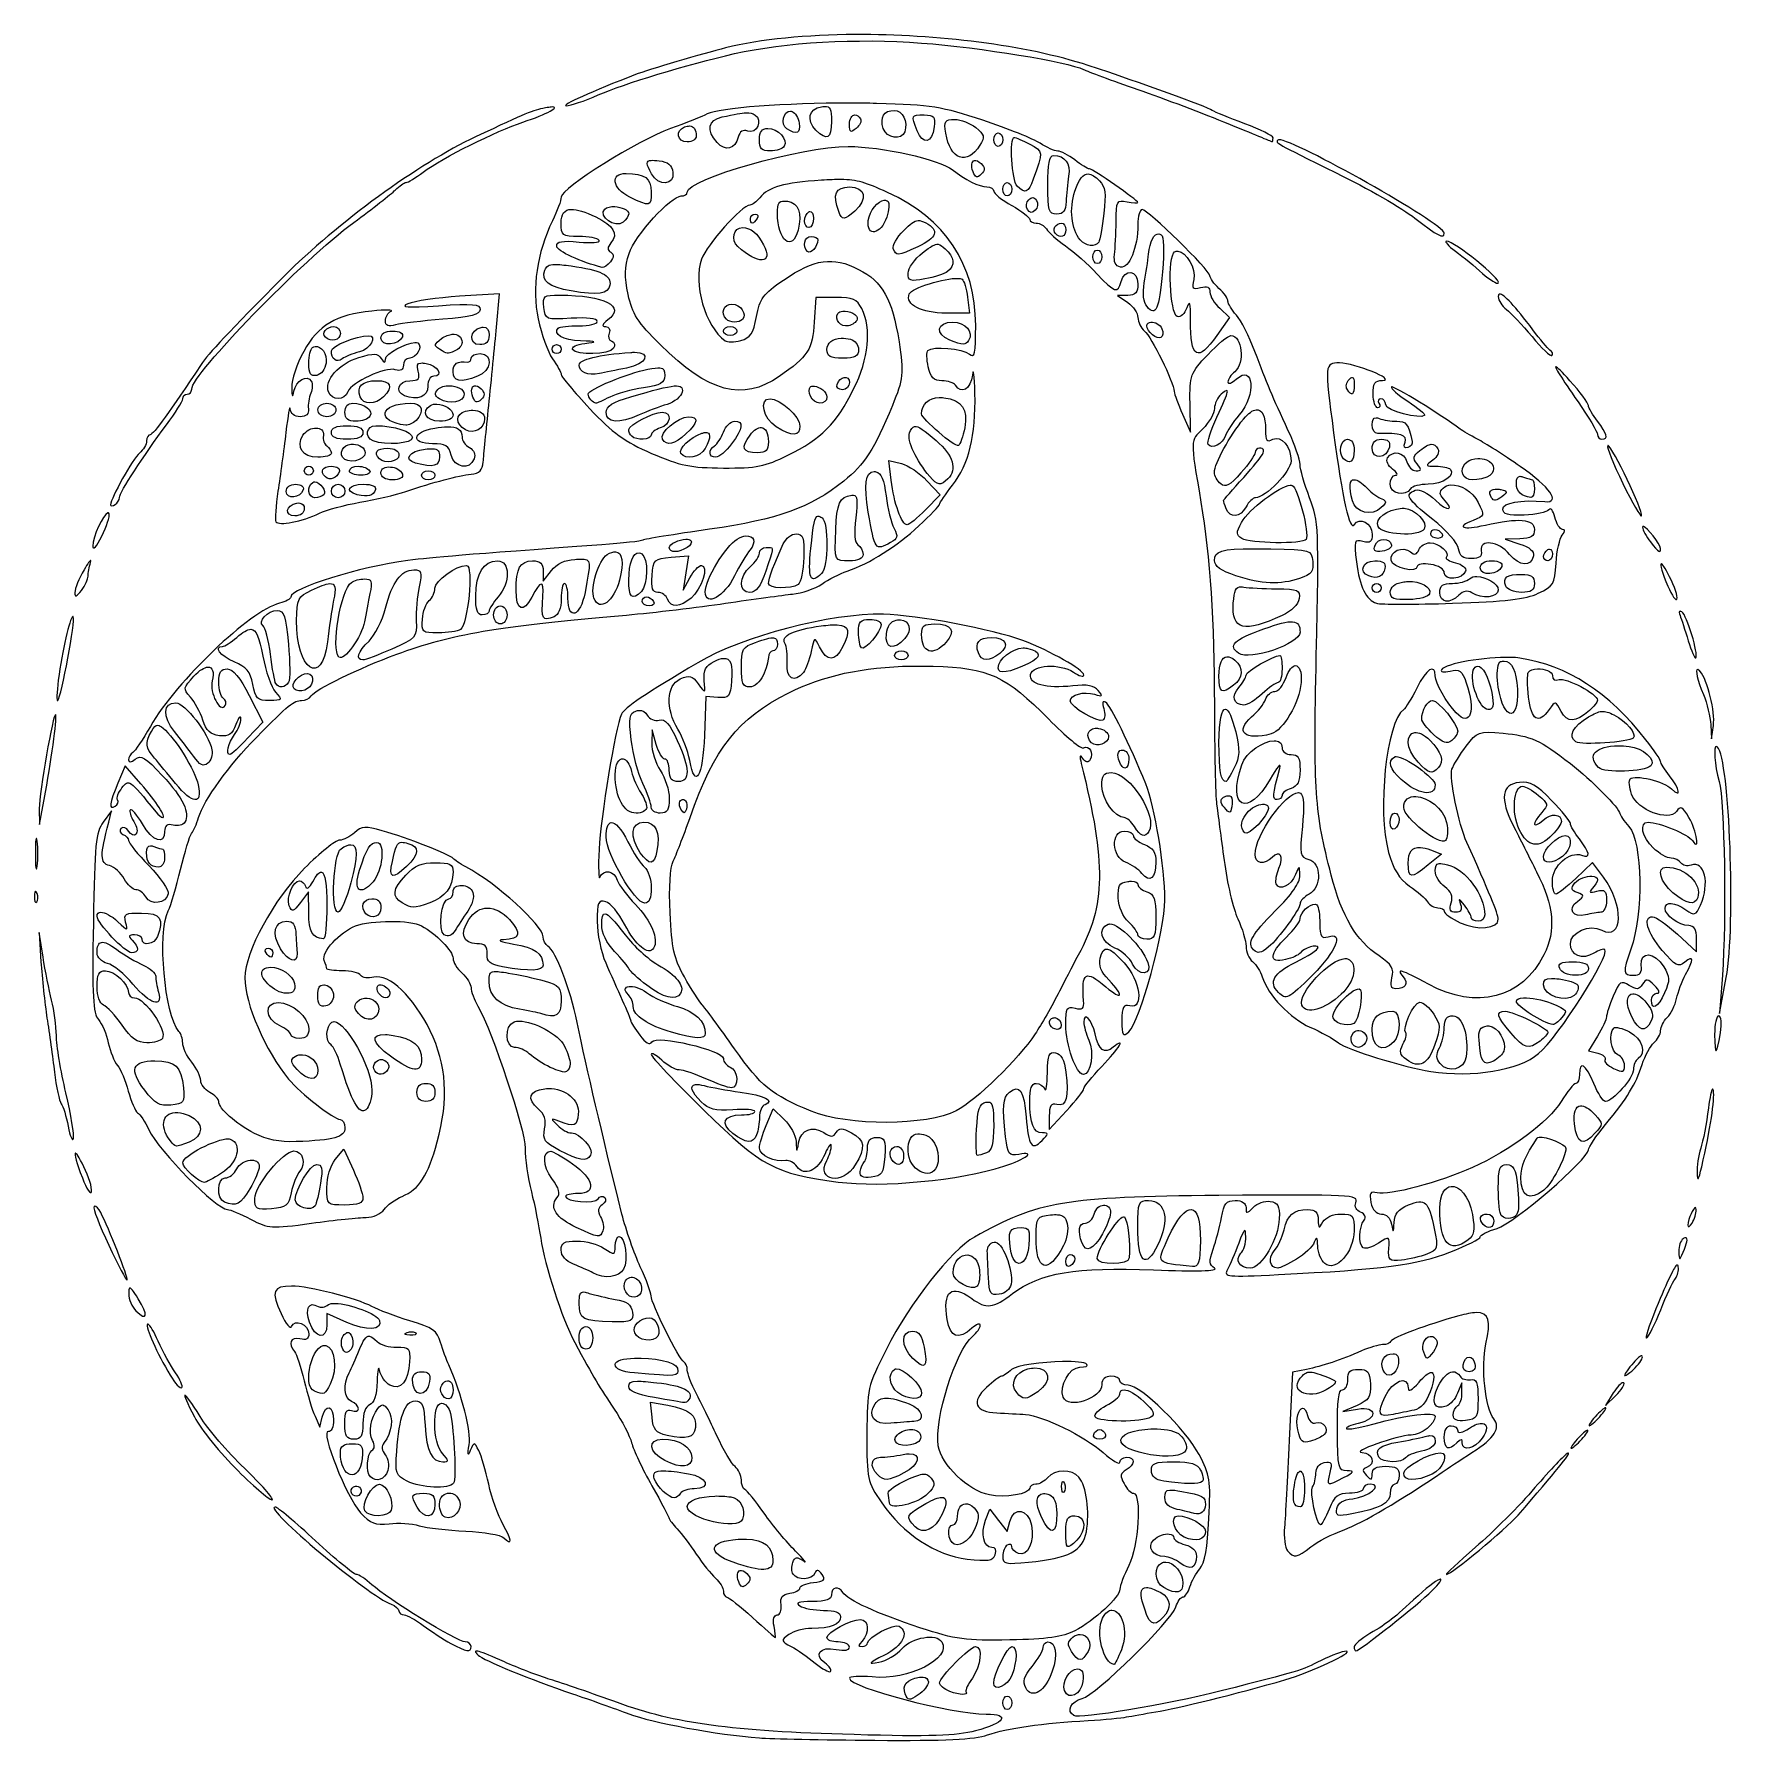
# Model space of a CAD drawing. Extents: x 0 to 79.9, y 0 to 80.2.
import ezdxf

# ---------------------------------------------------------------- set-up
doc = ezdxf.new("R2010")
doc.units = 0
doc.layers.add('Layer_1', color=7, linetype='CONTINUOUS')

msp = doc.modelspace()

# ---------------------------------------------------------------- linework, layer by layer
at = {"layer": 'Layer_1', "color": 7}
for points in [[(38.571842, 80.156607), (38.571842, 80.156607)], [(24.285994, 76.752301), (24.285994, 76.752301)], [(33.430103, 76.482757), (33.430103, 76.482757)], [(35.52748, 76.554415), (35.52748, 76.554415)], [(37.11498, 76.780413), (37.11498, 76.780413)], [(38.31332, 76.935856), (38.31332, 76.935856)], [(38.55365, 76.381885), (38.55365, 76.381885)], [(40.400772, 76.592449), (40.400772, 76.592449)], [(41.802513, 76.380782), (41.802513, 76.380782)], [(30.781515, 75.860435), (30.781515, 75.860435)], [(34.460327, 75.745782), (34.460327, 75.745782)], [(43.23402, 76.169116), (43.23402, 76.169116)], [(45.281232, 75.534116), (45.281232, 75.534116)], [(46.032539, 75.322449), (46.032539, 75.322449)], [(58.472366, 75.215513), (58.472366, 75.215513)], [(28.980694, 74.245926), (28.980694, 74.245926)], [(44.169982, 74.235452), (44.169982, 74.235452)], [(47.874149, 74.472475), (47.874149, 74.472475)], [(27.801094, 73.629116), (27.801094, 73.629116)], [(37.892742, 73.345791), (37.892742, 73.345791)], [(38.296232, 72.994116), (38.296232, 72.994116)], [(45.704565, 73.205782), (45.704565, 73.205782)], [(49.514015, 73.605413), (49.514015, 73.605413)], [(35.248012, 72.334862), (35.248012, 72.334862)], [(39.930586, 72.376203), (39.930586, 72.376203)], [(46.912279, 72.49251), (46.912279, 72.49251)], [(25.231879, 71.942397), (25.231879, 71.942397)], [(27.265313, 72.071932), (27.265313, 72.071932)], [(33.863359, 71.724116), (33.863359, 71.724116)], [(36.433675, 71.847037), (36.433675, 71.847037)], [(41.516983, 71.417089), (41.516983, 71.417089)], [(33.262536, 71.085808), (33.262536, 71.085808)], [(36.497065, 70.665782), (36.497065, 70.665782)], [(48.256692, 71.300782), (48.256692, 71.300782)], [(52.832881, 70.789806), (52.832881, 70.789806)], [(42.467279, 70.300326), (42.467279, 70.300326)], [(49.937899, 70.030782), (49.937899, 70.030782)], [(53.725298, 69.981724), (53.725298, 69.981724)], [(66.348681, 70.44695), (66.348681, 70.44695)], [(24.454666, 69.35389), (24.454666, 69.35389)], [(43.386705, 68.700148), (43.386705, 68.700148)], [(21.854032, 67.980813), (19.967773, 67.856789)], [(21.710165, 66.412605), (21.854032, 67.980813), (21.854032, 67.980813)], [(24.682318, 67.911359), (24.682318, 67.911359)], [(32.770298, 67.490782), (32.770298, 67.490782)], [(37.654619, 67.808282), (36.708732, 67.808282), (36.642588, 66.64632)], [(43.839254, 67.809936), (43.925795, 67.067449), (42.844861, 67.067449)], [(51.366649, 67.90254), (50.890399, 67.891515), (51.366649, 67.559684)], [(68.839072, 67.963725), (68.839072, 67.963725)], [(37.979285, 67.15895), (37.979285, 67.15895)], [(43.141965, 66.644116), (43.141965, 66.644116)], [(52.457505, 66.645769), (52.457505, 66.645769)], [(55.685972, 67.293447), (56.142379, 66.86846), (55.551476, 66.015179)], [(14.072526, 66.432449), (14.072526, 66.432449)], [(15.700816, 66.007462), (15.700816, 66.007462)], [(16.829705, 66.220782), (16.829705, 66.220782)], [(19.637595, 66.072505), (19.637595, 66.072505)], [(21.083433, 66.403234), (21.083433, 66.403234)], [(32.687065, 66.432449), (32.687065, 66.432449)], [(37.907626, 65.885643), (37.907626, 65.885643)], [(13.189479, 65.500344), (13.189479, 65.500344)], [(17.878116, 65.691064), (17.878116, 65.691064)], [(20.939566, 65.162449), (20.939566, 65.162449)], [(24.537899, 65.585782), (24.537899, 65.585782)], [(28.202379, 65.227492), (28.202379, 65.227492)], [(18.163095, 64.72313), (18.163095, 64.72313)], [(29.385839, 64.496029), (29.385839, 64.496029)], [(61.314982, 64.726989), (61.314982, 64.726989)], [(71.486559, 64.546741), (71.486559, 64.546741)], [(16.083359, 63.892449), (16.083359, 63.892449)], [(19.495933, 63.655426), (19.495933, 63.655426)], [(20.674982, 63.652119), (20.674982, 63.652119)], [(30.056116, 63.643299), (30.056116, 63.643299)], [(36.644792, 63.638339), (36.644792, 63.638339)], [(38.052045, 64.049545), (38.052045, 64.049545)], [(61.917461, 64.046238), (61.917461, 64.046238)], [(13.742899, 62.834116), (13.742899, 62.834116)], [(14.959982, 62.830808), (14.959982, 62.830808)], [(17.67582, 62.834116), (17.67582, 62.834116)], [(18.916606, 62.794428), (18.916606, 62.794428)], [(34.563403, 63.045782), (34.563403, 63.045782)], [(42.51358, 63.105313), (42.51358, 63.105313)], [(53.938068, 62.311563), (54.309035, 61.471511), (54.29305, 62.84073)], [(14.695399, 61.775782), (14.695399, 61.775782)], [(16.044774, 61.775782), (16.044774, 61.775782)], [(20.604978, 62.503386), (20.604978, 62.503386)], [(29.501592, 62.410782), (29.501592, 62.410782)], [(30.729149, 62.19195), (30.729149, 62.19195)], [(32.89322, 61.987449), (32.89322, 61.987449)], [(57.40411, 62.525986), (57.40411, 62.525986)], [(63.032019, 62.150057), (63.032019, 62.150057)], [(13.237435, 61.668846), (13.237435, 61.668846)], [(19.39947, 61.731685), (19.39947, 61.731685)], [(31.504159, 61.456077), (31.504159, 61.456077)], [(34.159362, 61.690895), (34.159362, 61.690895)], [(41.354375, 61.738299), (41.354375, 61.738299)], [(61.685399, 61.140782), (61.685399, 61.140782)], [(63.288333, 61.140782), (63.288333, 61.140782)], [(14.991402, 60.907067), (14.991402, 60.907067)], [(16.600399, 60.717449), (16.600399, 60.717449)], [(18.703285, 60.694298), (18.703285, 60.694298)], [(65.628243, 60.905964), (65.628243, 60.905964)], [(67.813812, 60.238994), (67.813812, 60.238994)], [(73.929545, 60.847536), (73.929545, 60.847536)], [(12.896232, 59.870782), (12.896232, 59.870782)], [(13.972205, 59.870782), (13.972205, 59.870782)], [(15.211888, 59.870782), (15.211888, 59.870782)], [(16.735447, 59.836056), (16.735447, 59.836056)], [(18.505399, 59.659116), (18.505399, 59.659116)], [(39.45599, 59.622184), (39.45599, 59.622184)], [(40.138945, 60.143634), (40.731502, 59.994806)], [(40.251944, 59.213182), (40.138945, 60.143634), (40.138945, 60.143634)], [(69.805352, 59.39839), (69.805352, 59.39839)], [(12.278871, 59.024116), (12.278871, 59.024116)], [(13.18066, 59.138768), (13.18066, 59.138768)], [(14.272066, 59.024116), (14.272066, 59.024116)], [(15.453871, 59.024116), (15.453871, 59.024116)], [(41.936458, 59.190582), (42.548858, 58.535188), (41.862595, 57.826876)], [(59.003187, 58.98057), (59.003187, 58.98057)], [(62.008964, 59.239089), (62.008964, 59.239089)], [(66.549324, 58.994901), (66.549324, 58.994901)], [(68.741507, 58.799771), (68.741507, 58.799771)], [(12.474553, 58.143273), (12.474553, 58.143273)], [(38.487505, 58.519202), (38.487505, 58.519202)], [(64.35769, 57.895778), (64.35769, 57.895778)], [(3.451159, 57.679701), (3.451159, 57.679701)], [(36.809053, 57.52481), (36.809053, 57.52481)], [(75.591458, 57.040843), (75.591458, 57.040843)], [(30.607881, 56.44553), (30.607881, 56.44553)], [(33.430103, 56.598217), (33.430103, 56.598217)], [(35.788202, 56.695782), (35.788202, 56.695782)], [(63.396924, 56.435057), (63.396924, 56.435057)], [(65.568711, 56.272449), (65.568711, 56.272449)], [(65.800221, 56.907449), (65.800221, 56.907449)], [(69.781649, 56.462067), (69.093732, 56.44057), (69.790468, 56.217327)], [(2.655755, 55.447279), (2.655755, 55.447279)], [(21.756467, 55.425782), (21.756467, 55.425782)], [(25.659071, 55.507362), (25.659071, 55.507362)], [(27.308307, 55.853525), (27.308307, 55.853525)], [(28.411289, 55.802813), (28.411289, 55.802813)], [(29.912248, 55.598864), (30.736314, 55.666112), (30.736314, 55.666112)], [(30.736314, 55.666112), (30.611741, 54.85803), (30.486615, 54.049949), (30.799704, 54.632032)], [(34.507178, 56.061333), (34.507178, 56.061333)], [(57.324735, 55.994636), (57.324735, 55.994636)], [(62.970833, 55.425782), (62.970833, 55.425782)], [(68.476371, 55.425782), (68.476371, 55.425782)], [(71.186698, 55.979753), (71.186698, 55.979753)], [(15.512852, 54.575808), (15.512852, 54.575808)], [(17.824648, 55.002449), (17.824648, 55.002449)], [(20.308976, 55.214116), (20.308976, 55.214116)], [(23.907309, 54.949532), (23.91227, 54.473282), (24.292057, 54.96662)], [(67.766957, 54.690461), (67.766957, 54.690461)], [(69.869843, 54.790782), (69.869843, 54.790782)], [(76.419936, 55.286876), (76.419936, 55.286876)], [(13.867474, 54.356976), (13.867474, 54.356976)], [(56.69635, 54.20484), (56.69635, 54.20484)], [(63.061232, 54.367449), (63.061232, 54.367449)], [(64.527464, 54.456746), (64.527464, 54.456746)], [(11.415668, 53.097449), (11.415668, 53.097449)], [(21.892066, 53.309116), (21.892066, 53.309116)], [(28.758555, 53.732449), (28.758555, 53.732449)], [(77.325031, 53.054454), (77.325031, 53.054454)], [(1.805781, 52.805305), (1.805781, 52.805305)], [(10.16441, 52.20889), (10.16441, 52.20889)], [(37.722968, 52.417249), (37.722968, 52.417249)], [(39.248732, 52.674116), (39.248732, 52.674116)], [(39.885386, 52.91665), (39.885386, 52.91665)], [(40.691813, 52.652618), (40.691813, 52.652618)], [(42.305221, 52.462449), (42.305221, 52.462449)], [(59.114532, 52.563321), (59.114532, 52.563321)], [(34.72546, 51.809259), (34.72546, 51.809259)], [(44.963732, 51.827449), (44.963732, 51.827449)], [(46.461384, 51.331906), (46.461384, 51.331906)], [(32.370118, 50.845183), (32.370118, 50.845183)], [(40.730399, 51.192449), (40.730399, 51.192449)], [(56.027726, 50.92125), (56.027726, 50.92125)], [(58.517564, 50.980782), (58.517564, 50.980782)], [(69.044123, 50.719506), (69.044123, 50.719506)], [(69.340126, 50.890383), (69.340126, 50.890383)], [(8.160191, 50.434527), (8.160191, 50.434527)], [(12.83174, 50.134115), (12.83174, 50.134115)], [(41.215468, 50.482485), (41.215468, 50.482485)], [(59.239658, 50.501777), (59.239658, 50.501777)], [(67.795069, 50.481932), (67.795069, 50.481932)], [(70.623354, 50.354051), (70.623354, 50.354051)], [(78.143035, 50.320977), (78.143035, 50.320977)], [(10.099366, 49.097832), (10.738225, 47.849879), (10.018338, 47.086999)], [(32.112701, 49.008534), (31.538884, 49.047119), (31.477701, 47.226456)], [(1.003212, 48.201553), (1.003212, 48.201553)], [(6.646554, 48.758282), (6.646554, 48.758282)], [(28.414596, 48.402197), (28.414596, 48.402197)], [(55.958825, 48.456217), (55.958825, 48.456217)], [(65.68998, 48.864115), (65.68998, 48.864115)], [(73.631888, 48.34873), (73.631888, 48.34873)], [(5.809258, 47.706011), (5.809258, 47.706011)], [(29.21937, 46.800365), (29.020934, 47.488282), (29.003295, 46.853282)], [(49.829861, 47.559388), (49.829861, 47.559388)], [(64.846618, 47.356541), (64.846618, 47.356541)], [(78.755985, 47.726957), (78.787955, 47.064949), (78.880561, 47.693333)], [(51.121908, 46.535782), (51.121908, 46.535782)], [(58.239203, 46.972896), (58.239203, 46.972896)], [(74.42233, 46.734771), (74.42233, 46.734771)], [(79.038207, 46.704455), (79.038207, 46.704455)], [(4.266958, 45.793845), (3.924653, 44.97474)], [(5.001727, 44.947732), (4.266958, 45.793845), (4.266958, 45.793845)], [(27.658329, 46.119614), (27.658329, 46.119614)], [(63.972942, 46.234267), (63.972942, 46.234267)], [(50.593845, 45.477449), (50.593845, 45.477449)], [(30.443068, 44.219025), (30.443068, 44.219025)], [(56.067412, 44.386042), (56.067412, 44.386042)], [(59.382973, 44.537626), (59.382973, 44.537626)], [(64.904496, 44.349663), (64.904496, 44.349663)], [(69.91394, 44.835283), (69.91394, 44.835283)], [(0.233164, 43.784115), (0.249149, 43.043282), (0.407899, 43.889949)], [(3.493051, 43.149115), (3.630855, 43.678282), (3.236185, 43.149115)], [(57.781142, 43.988616), (57.781142, 43.988616)], [(63.907899, 43.572449), (63.907899, 43.572449)], [(27.102704, 43.129272), (27.102704, 43.129272)], [(28.640594, 43.149115), (28.640594, 43.149115)], [(51.207899, 42.725782), (51.207899, 42.725782)], [(71.914853, 42.514115), (71.914853, 42.514115)], [(0.101975, 42.383477), (0.101975, 42.383477)], [(5.459787, 42.041723), (5.459787, 42.041723)], [(14.865725, 42.087474), (14.865725, 42.087474)], [(16.094384, 42.196615), (16.094384, 42.196615)], [(17.260755, 42.202677), (17.260755, 42.202677)], [(65.118369, 41.959594), (65.118369, 41.959594)], [(65.592412, 41.841633), (66.113313, 41.648156), (65.486579, 41.136078)], [(18.831167, 41.244115), (18.831167, 41.244115)], [(65.994249, 41.20498), (65.994249, 41.20498)], [(73.71457, 40.557852), (73.196427, 41.247423), (72.415355, 40.50659)], [(76.671289, 41.032449), (76.671289, 41.032449)], [(13.489891, 40.794874), (13.489891, 40.794874)], [(20.074158, 40.177513), (20.074158, 40.177513)], [(51.551307, 40.368786), (51.551307, 40.368786)], [(73.170519, 40.609115), (73.170519, 40.609115)], [(0.061736, 39.900805), (0.061736, 39.900805)], [(12.891272, 38.880504), (12.886862, 39.868282), (12.50046, 39.366124)], [(15.859566, 39.550782), (15.859566, 39.550782)], [(3.127044, 38.911924), (3.127044, 38.911924)], [(21.295651, 39.112014), (21.295651, 39.112014)], [(26.812213, 38.84688), (26.812213, 38.84688)], [(60.164596, 39.294468), (60.164596, 39.294468)], [(73.591649, 38.912474), (73.591098, 38.912474)], [(0.223793, 37.963282), (0.312539, 36.587449)], [(0.409553, 36.799115), (0.223793, 37.963282), (0.223793, 37.963282)], [(11.860499, 38.492449), (11.860499, 38.492449)], [(50.531008, 38.364015), (50.531008, 38.364015)], [(77.189982, 37.881703), (78.089565, 37.05929), (78.089565, 37.670036)], [(3.159566, 37.500263), (3.159566, 37.500263)], [(10.978555, 37.222449), (10.978555, 37.222449)], [(3.33816, 36.164115), (3.33816, 36.164115)], [(11.106988, 36.330031), (11.106988, 36.330031)], [(21.600473, 36.128838), (21.600473, 36.128838)], [(61.571849, 36.73793), (61.571849, 36.73793)], [(72.275347, 36.587449), (72.275347, 36.587449)], [(13.594071, 35.4999), (13.594071, 35.4999)], [(16.293924, 35.500453), (16.293924, 35.500453)], [(27.939449, 35.428794), (27.939449, 35.428794)], [(62.242127, 35.317449), (62.242127, 35.317449)], [(71.268827, 35.80748), (71.268827, 35.80748)], [(79.301137, 35.952449), (79.164437, 34.153282), (79.481384, 35.846615)], [(11.467482, 34.675283), (11.467482, 34.675283)], [(15.640734, 34.87758), (15.640734, 34.87758)], [(65.0875, 34.682449), (65.0875, 34.682449)], [(69.964102, 34.88695), (69.964102, 34.88695)], [(75.0893, 35.085389), (75.0893, 35.085389)], [(14.085204, 33.774046), (14.085204, 33.774046)], [(22.786688, 33.801055), (22.786688, 33.801055)], [(47.945808, 33.961458), (47.945808, 33.961458)], [(63.819154, 34.259115), (63.819154, 34.259115)], [(66.649645, 34.047449), (66.649645, 34.047449)], [(69.102001, 34.259115), (69.102001, 34.259115)], [(79.134671, 34.047449), (79.134671, 34.047449)], [(16.498424, 33.167158), (16.498424, 33.167158)], [(62.22063, 33.361186), (62.22063, 33.361186)], [(68.330298, 33.577814), (68.330298, 33.577814)], [(73.431245, 33.092194), (73.005707, 32.404277), (73.452191, 32.287418)], [(12.598576, 32.219619), (12.598576, 32.219619)], [(5.667044, 31.930782), (5.667044, 31.930782)], [(16.245417, 31.98921), (16.245417, 31.98921)], [(18.399566, 30.872449), (18.399566, 30.872449)], [(24.146537, 30.634324), (24.146537, 30.634324)], [(31.06098, 30.81402), (31.06098, 30.81402)], [(78.837564, 30.611723), (78.837564, 30.611723)], [(44.805535, 29.997119), (44.805535, 29.997119)], [(72.630882, 29.822935), (72.630882, 29.822935)], [(6.74467, 29.503781), (6.74467, 29.503781)], [(34.383706, 28.901855), (34.704514, 29.669697), (34.704514, 29.669697)], [(34.704514, 29.669697), (35.230373, 29.175808)], [(47.680121, 29.338416), (47.680121, 28.710031), (48.49151, 29.588668)], [(9.109935, 28.269059), (9.109935, 28.269059)], [(39.578359, 28.332449), (39.578359, 28.332449)], [(41.503755, 28.502775), (41.503755, 28.502775)], [(70.696116, 28.342922), (70.696116, 28.342922)], [(1.92319, 27.594923), (1.92319, 27.594923)], [(12.195638, 27.697449), (12.195638, 27.697449)], [(14.140326, 27.295062), (14.538303, 27.786193), (14.538303, 27.786193)], [(14.538303, 27.786193), (14.986992, 26.800623)], [(24.266701, 27.690283), (24.266701, 27.690283)], [(40.518732, 27.909115), (40.518732, 27.909115)], [(10.136298, 27.263092), (10.136298, 27.263092)], [(13.264444, 27.062449), (13.264444, 27.062449)], [(69.172006, 27.062449), (69.172006, 27.062449)], [(66.558693, 26.034985), (66.558693, 26.034985)], [(2.83049, 25.09847), (2.83049, 25.09847)], [(50.231147, 25.148079), (50.231147, 25.148079)], [(52.349465, 25.369115), (52.349465, 25.369115)], [(54.353133, 24.951844), (54.353133, 24.951844)], [(59.833315, 24.942474), (59.833315, 24.942474)], [(78.032791, 25.036181), (78.032791, 25.036181)], [(46.36437, 24.099115), (46.36437, 24.099115)], [(48.073138, 24.703799), (48.073138, 24.703799)], [(51.168213, 24.60954), (51.168213, 24.60954)], [(68.247065, 24.734115), (68.247065, 24.734115)], [(27.476428, 23.675782), (27.476428, 23.675782)], [(45.08555, 23.41671), (45.08555, 23.41671)], [(77.595126, 23.617904), (77.595126, 23.617904)], [(43.851932, 22.812027), (43.851932, 22.812027)], [(48.667899, 22.829115), (48.667899, 22.829115)], [(28.033155, 21.760309), (28.033155, 21.760309)], [(77.174547, 22.338534), (77.174547, 22.338534)], [(4.474215, 21.253192), (4.474215, 21.253192)], [(12.084292, 21.347449), (12.084292, 21.347449)], [(25.819475, 21.070738), (25.819475, 21.070738)], [(14.675004, 19.640888), (13.742899, 20.053194), (13.742899, 19.536155)], [(14.144184, 20.53606), (14.144184, 20.53606)], [(67.73168, 20.099499), (67.73168, 20.099499)], [(5.349544, 19.559306), (5.349544, 19.559306)], [(25.913732, 19.442449), (25.913732, 19.442449)], [(28.907382, 19.862474), (28.907382, 19.862474)], [(13.690534, 18.555543), (13.690534, 18.555543)], [(14.720204, 19.1707), (14.720204, 19.1707)], [(15.739952, 18.992107), (15.739952, 18.992107)], [(17.746927, 19.204324), (17.746927, 19.204324)], [(41.249645, 19.230782), (41.249645, 19.230782)], [(65.571466, 18.987145), (65.571466, 18.987145)], [(28.189149, 17.962986), (28.189149, 17.962986)], [(48.303547, 17.797624), (48.303547, 17.797624)], [(63.829077, 18.172449), (63.829077, 18.172449)], [(67.402603, 18.014802), (67.402603, 18.014802)], [(75.515941, 18.069373), (75.515941, 18.069373)], [(18.202231, 17.325782), (18.202231, 17.325782)], [(19.404982, 16.898591), (19.404982, 16.898591)], [(28.341836, 16.878748), (28.341836, 16.878748)], [(40.486762, 17.460278), (40.486762, 17.460278)], [(47.000473, 17.500517), (47.000473, 17.500517)], [(59.757248, 17.434373), (59.099648, 17.305389), (58.954128, 14.087392)], [(59.892297, 17.30704), (59.892297, 17.30704)], [(62.207953, 17.431615), (62.207953, 17.431615)], [(65.59627, 17.284442), (65.59627, 17.284442)], [(66.630903, 17.321924), (66.630903, 17.321924)], [(7.075951, 16.229967), (7.075951, 16.229967)], [(40.03697, 16.088856), (40.03697, 16.088856)], [(51.194118, 16.475808), (51.194118, 16.475808)], [(67.069118, 16.332492), (67.05589, 16.796615), (66.862966, 16.315404)], [(74.176489, 16.326981), (73.804969, 15.738282), (74.295, 16.20847)], [(74.6351, 16.808742), (74.6351, 16.808742)], [(16.372196, 15.761433), (16.372196, 15.761433)], [(17.885282, 15.949949), (17.885282, 15.949949)], [(28.952032, 15.897032), (29.761214, 15.745448)], [(29.020381, 15.183207), (28.952032, 15.897032), (28.952032, 15.897032)], [(59.580309, 15.608194), (59.580309, 15.608194)], [(62.137397, 15.743794), (61.473732, 15.449998), (62.161649, 15.567955)], [(73.815993, 15.632449), (73.815993, 15.632449)], [(13.187274, 15.230062), (13.416029, 14.722392), (13.526272, 15.189823)], [(41.195625, 14.60829), (41.195625, 14.60829)], [(50.043732, 14.605535), (50.043732, 14.605535)], [(52.745239, 14.638609), (52.745239, 14.638609)], [(68.033745, 14.891065), (68.033745, 14.891065)], [(72.969326, 14.574115), (72.969326, 14.574115)], [(14.920295, 13.939115), (14.920295, 13.939115)], [(29.510411, 14.150782), (29.510411, 14.150782)], [(65.559892, 14.324416), (65.559892, 14.324416)], [(41.101368, 13.468377), (41.101368, 13.468377)], [(53.528516, 13.092449), (53.528516, 13.092449)], [(66.050473, 13.515782), (66.050473, 13.515782)], [(72.067539, 13.501451), (72.067539, 13.501451)], [(16.21951, 12.034115), (16.21951, 12.034115)], [(29.571597, 12.668565), (29.571597, 12.668565)], [(41.761723, 12.515327), (41.761723, 12.515327)], [(48.321736, 12.172472), (48.321736, 12.172472)], [(59.450772, 12.646515), (59.450772, 12.646515)], [(15.082352, 11.949228), (15.082352, 11.949228)], [(18.293732, 11.610782), (18.293732, 11.610782)], [(19.500343, 11.623459), (19.500343, 11.623459)], [(31.967178, 11.483452), (31.967178, 11.483452)], [(42.622171, 11.420062), (42.622171, 11.420062)], [(47.408372, 11.598105), (47.408372, 11.598105)], [(53.346062, 11.76402), (53.346062, 11.76402)], [(11.308732, 10.962554), (11.308732, 10.962554)], [(43.738933, 11.118547), (43.738933, 11.118547)], [(44.690329, 10.347948), (44.882703, 10.868295), (45.292258, 10.340232), (45.701811, 9.811615), (45.833549, 10.287865)], [(48.879565, 10.552449), (48.879565, 10.552449)], [(53.734118, 10.552449), (53.734118, 10.552449)], [(53.319604, 9.698066), (53.319604, 9.698066)], [(33.450499, 9.461042), (33.450499, 9.461042)], [(53.15865, 8.382865), (53.15865, 8.382865)], [(33.163315, 7.983786), (33.163315, 7.983786)], [(66.061497, 7.579192), (66.061497, 7.579192)], [(52.247492, 7.182871), (52.247492, 7.182871)], [(50.624161, 6.120679), (50.624161, 6.120679)], [(49.133125, 4.980764), (49.133125, 4.980764)], [(44.219041, 4.414115), (44.219041, 4.414115)], [(45.918989, 4.414115), (45.918989, 4.414115)], [(47.616181, 4.625782), (47.616181, 4.625782)], [(49.006895, 3.355782), (49.006895, 3.355782)], [(41.749596, 2.975442), (41.749596, 2.975442)], [(45.704565, 2.085782), (45.704565, 2.085782)]]:
    msp.add_lwpolyline(points, dxfattribs=at)
for points in [[(32.475399, 79.529324), (31.433189, 79.270278), (28.816582, 78.494201), (28.242065, 78.273655)], [(38.571842, 80.156607), (36.283146, 80.144649), (34.132478, 79.941199), (32.475399, 79.529324)], [(32.898732, 79.259228), (35.241888, 79.7968), (38.63581, 79.989982), (41.682899, 79.759181)], [(49.514565, 78.70195), (46.58371, 79.664809), (42.386332, 80.176536), (38.571842, 80.156607)], [(41.682899, 79.759181), (44.426957, 79.551335), (48.58508, 78.871519), (49.28526, 78.51619)], [(26.492509, 77.317297), (27.684604, 77.844499), (30.648667, 78.743013), (32.898732, 79.259228)], [(55.335399, 76.590795), (55.054345, 76.778354), (52.017631, 77.879627), (49.514565, 78.70195)], [(28.242065, 78.273655), (26.218222, 77.496743), (24.704329, 76.81629), (24.987691, 76.81073)], [(49.28526, 78.51619), (49.469593, 78.422642), (50.620524, 77.99871), (51.842899, 77.574163)], [(24.987691, 76.81073), (25.176932, 76.807013), (25.854043, 77.034936), (26.492509, 77.317297)], [(51.842899, 77.574163), (53.065274, 77.149613), (54.970274, 76.429342), (56.076232, 75.973985)], [(24.008732, 76.707653), (23.365895, 76.575782), (23.190864, 76.503586), (20.727899, 75.349458)], [(22.950399, 76.040131), (24.101916, 76.417344), (24.765977, 76.793146), (24.285994, 76.752301)], [(24.285994, 76.752301), (24.217425, 76.746466), (24.125932, 76.731695), (24.008732, 76.707653)], [(31.615504, 76.424328), (31.38982, 76.302563), (30.608758, 75.992773), (29.879727, 75.73586)], [(32.071908, 75.088734), (31.556322, 75.65845), (31.655885, 76.144031), (32.316649, 76.283217)], [(38.31332, 76.935856), (35.33948, 76.941072), (32.146658, 76.710902), (31.615504, 76.424328)], [(32.316649, 76.283217), (32.904035, 76.40695), (33.224075, 76.470393), (33.430103, 76.482757)], [(33.430103, 76.482757), (33.636133, 76.495121), (33.727901, 76.456472), (33.858398, 76.375821)], [(33.858398, 76.375821), (34.239897, 76.140038), (33.928507, 75.458714), (33.512235, 75.618451)], [(35.354949, 75.727592), (35.022598, 75.938036), (35.189109, 76.579204), (35.52748, 76.554415)], [(35.52748, 76.554415), (35.550038, 76.552762), (35.573496, 76.547983), (35.597482, 76.540083)], [(35.597482, 76.540083), (35.742939, 76.492179), (35.892113, 76.246649), (35.929313, 75.993829)], [(36.713143, 75.665305), (36.255322, 76.123125), (36.388647, 76.681804), (36.975519, 76.76553)], [(36.975519, 76.76553), (37.027409, 76.772933), (37.07364, 76.778378), (37.11498, 76.780413)], [(37.11498, 76.780413), (37.40435, 76.794659), (37.449565, 76.656461), (37.449565, 76.077614)], [(38.296232, 75.931542), (38.296232, 76.215355), (38.413391, 76.381509), (38.55365, 76.381885)], [(39.566232, 76.918768), (39.158734, 76.929647), (38.738155, 76.935111), (38.31332, 76.935856)], [(38.55365, 76.381885), (38.637805, 76.38211), (38.730439, 76.322384), (38.810517, 76.192818)], [(38.810517, 76.192818), (38.874313, 76.089592), (38.784321, 75.887437), (38.610977, 75.743577)], [(44.559691, 76.128325), (42.64023, 76.769797), (42.133749, 76.850228), (39.566232, 76.918768)], [(39.884285, 75.743577), (39.714797, 76.277584), (39.906324, 76.592449), (40.400772, 76.592449)], [(40.400772, 76.592449), (40.794212, 76.592449), (41.050532, 76.065032), (40.889702, 75.587032)], [(41.472335, 75.63609), (41.186495, 76.387913), (41.183058, 76.380782), (41.802513, 76.380782)], [(41.802513, 76.380782), (42.26691, 76.380782), (42.33602, 76.298354), (42.278763, 75.814684)], [(56.869982, 75.965717), (56.142376, 76.231706), (55.451815, 76.513105), (55.335399, 76.590795)], [(18.273338, 73.691403), (19.190475, 74.372002), (21.690192, 75.627313), (22.950399, 76.040131)], [(29.879727, 75.73586), (28.386617, 75.209685), (24.749271, 72.929298), (24.750117, 72.52007)], [(30.676232, 75.110782), (30.194936, 75.110782), (30.099226, 75.641365), (30.549452, 75.814133)], [(30.549452, 75.814133), (30.635996, 75.847342), (30.713739, 75.86261), (30.781515, 75.860435)], [(31.099565, 75.393004), (31.099565, 75.237782), (30.909065, 75.110782), (30.676232, 75.110782)], [(30.781515, 75.860435), (30.984842, 75.853911), (31.099565, 75.691594), (31.099565, 75.393004)], [(33.512235, 75.618451), (33.291642, 75.703101), (33.140071, 75.607329), (33.069609, 75.337883)], [(34.062899, 75.216616), (34.062899, 75.593168), (34.177529, 75.745782), (34.460327, 75.745782)], [(34.460327, 75.745782), (34.93702, 75.745782), (35.423822, 75.217375), (35.232577, 74.907935)], [(35.929313, 75.993829), (36.001424, 75.503767), (35.832449, 75.425242), (35.354949, 75.727592)], [(37.449565, 76.077614), (37.449565, 75.252351), (37.242138, 75.13631), (36.713143, 75.665305)], [(38.610977, 75.743577), (38.3487, 75.525905), (38.296232, 75.557682), (38.296232, 75.931542)], [(40.889702, 75.587032), (40.748644, 75.167794), (40.031622, 75.279358), (39.884285, 75.743577)], [(42.278763, 75.814684), (42.188099, 75.048823), (41.733879, 74.948182), (41.472335, 75.63609)], [(42.817299, 75.523091), (42.727121, 76.095283), (42.774884, 76.169116), (43.23402, 76.169116)], [(44.41858, 74.952583), (43.818342, 73.991447), (43.013489, 74.278237), (42.817299, 75.523091)], [(43.23402, 76.169116), (43.519155, 76.169116), (43.96578, 75.996349), (44.226206, 75.78547)], [(44.226206, 75.78547), (44.643751, 75.447362), (44.66621, 75.349101), (44.41858, 74.952583)], [(47.251276, 75.0507), (46.945999, 75.250727), (45.734628, 75.73567), (44.559691, 76.128325)], [(45.069565, 75.216616), (45.069565, 75.391241), (45.164815, 75.534116), (45.281232, 75.534116)], [(45.281232, 75.534116), (45.397649, 75.534116), (45.492899, 75.391241), (45.492899, 75.216616)], [(56.076232, 75.973985), (57.18219, 75.518628), (58.110879, 75.138214), (58.139982, 75.128421)], [(58.192899, 75.296542), (58.192899, 75.398763), (57.597585, 75.699725), (56.869982, 75.965717)], [(20.727899, 75.349458), (18.066778, 74.102473), (14.214746, 71.297946), (11.732066, 68.799918)], [(30.676232, 72.746068), (30.676232, 73.372636), (36.03579, 74.899116), (38.23615, 74.899116)], [(33.069609, 75.337883), (32.918976, 74.761864), (32.469362, 74.649547), (32.071908, 75.088734)], [(34.579388, 74.687449), (34.169381, 74.687449), (34.062899, 74.796694), (34.062899, 75.216616)], [(35.232577, 74.907935), (35.157475, 74.786419), (34.86356, 74.687449), (34.579388, 74.687449)], [(38.23615, 74.899116), (39.784582, 74.899116), (42.525089, 74.287502), (43.124879, 73.80826)], [(45.281232, 74.899116), (45.164815, 74.899116), (45.069565, 75.041991), (45.069565, 75.216616)], [(45.492899, 75.216616), (45.492899, 75.041991), (45.397649, 74.899116), (45.281232, 74.899116)], [(46.169792, 73.036008), (45.92261, 73.283189), (45.800241, 75.322449), (46.032539, 75.322449)], [(46.032539, 75.322449), (46.09653, 75.322449), (46.426744, 75.178837), (46.766206, 75.003295)], [(46.766206, 75.003295), (47.402324, 74.674345), (47.405425, 74.640024), (46.928814, 73.364532)], [(48.078099, 74.682488), (47.928482, 74.685079), (47.556555, 74.850674), (47.251276, 75.0507)], [(48.879565, 74.264116), (48.588524, 74.491773), (48.227714, 74.679948), (48.078099, 74.682488)], [(58.139982, 75.128421), (58.169079, 75.118617), (58.192899, 75.194318), (58.192899, 75.296542)], [(58.424961, 75.201733), (58.294744, 75.071515), (58.255047, 75.093495), (61.156232, 73.661637)], [(58.472366, 75.215513), (58.449662, 75.215016), (58.433998, 75.21077), (58.424961, 75.201733)], [(66.234578, 70.824532), (66.230573, 71.263951), (59.176169, 75.230908), (58.472366, 75.215513)], [(28.990064, 73.614784), (28.746952, 74.069048), (28.712544, 74.22667), (28.980694, 74.245926)], [(28.980694, 74.245926), (29.070077, 74.252344), (29.193151, 74.243408), (29.353315, 74.224979)], [(29.353315, 74.224979), (29.77009, 74.177024), (29.954217, 74.023027), (30.002647, 73.682032)], [(43.124879, 73.80826), (43.703827, 73.345667), (44.405203, 72.994116), (44.748758, 72.994116)], [(44.097773, 73.708491), (43.985694, 74.000566), (44.036911, 74.203421), (44.169982, 74.235452)], [(44.169982, 74.235452), (44.249825, 74.254671), (44.359071, 74.21228), (44.480316, 74.091034)], [(44.480316, 74.091034), (44.671226, 73.90013), (44.671931, 73.781588), (44.483624, 73.593287)], [(47.609565, 73.099949), (47.609565, 74.061234), (47.689285, 74.474733), (47.874149, 74.472475)], [(47.874149, 74.472475), (48.428958, 74.465676), (48.689827, 74.112494), (48.590731, 73.503438)], [(49.566932, 73.845192), (49.479886, 73.84778), (49.170607, 74.036458), (48.879565, 74.264116)], [(51.842899, 72.262653), (51.842899, 72.368545), (49.726003, 73.840451), (49.566932, 73.845192)], [(16.955933, 72.850799), (17.150974, 73.04584), (17.380066, 73.205782), (17.464705, 73.205782)], [(17.464705, 73.205782), (17.549346, 73.205782), (17.913098, 73.424076), (18.273338, 73.691403)], [(27.977482, 72.516763), (27.143612, 72.931765), (27.032919, 73.629116), (27.801094, 73.629116)], [(27.801094, 73.629116), (28.679363, 73.629116), (28.982899, 73.406064), (28.982899, 72.759849)], [(30.002647, 73.682032), (30.08978, 73.068523), (29.310178, 73.016653), (28.990064, 73.614784)], [(36.974419, 73.308308), (35.193283, 73.194082), (34.5061, 72.999101), (34.081091, 72.486998)], [(37.892742, 73.345791), (37.638609, 73.346569), (37.344601, 73.332048), (36.974419, 73.308308)], [(37.789666, 71.847037), (37.486212, 72.637823), (37.64352, 72.994116), (38.296232, 72.994116)], [(40.083825, 72.738352), (39.058492, 73.200845), (38.655142, 73.343458), (37.892742, 73.345791)], [(38.296232, 72.994116), (39.044428, 72.994116), (39.168107, 72.427522), (38.54373, 71.86247)], [(44.483624, 73.593287), (44.295322, 73.404982), (44.203657, 73.432568), (44.097773, 73.708491)], [(44.748758, 72.994116), (44.924963, 72.994116), (45.069565, 72.904644), (45.069565, 72.795678)], [(45.492899, 72.888282), (45.492899, 73.062907), (45.588149, 73.205782), (45.704565, 73.205782)], [(45.704565, 73.205782), (45.820982, 73.205782), (45.916232, 73.062907), (45.916232, 72.888282)], [(46.928814, 73.364532), (46.688217, 72.720648), (46.546691, 72.659108), (46.169792, 73.036008)], [(48.032899, 71.724116), (47.652985, 71.724116), (47.609565, 71.865227), (47.609565, 73.099949)], [(48.590731, 73.503438), (48.535666, 73.165031), (48.482888, 72.626346), (48.47332, 72.306199)], [(48.88563, 72.80119), (49.069865, 73.359426), (49.262671, 73.620476), (49.514015, 73.605413)], [(49.514015, 73.605413), (49.66482, 73.596376), (49.836939, 73.488091), (50.040424, 73.284606)], [(50.040424, 73.284606), (50.316237, 73.00879), (50.355912, 72.702904), (50.240517, 71.750023)], [(61.156232, 73.661637), (62.61144, 72.943432), (64.278315, 71.983313), (64.860399, 71.527883)], [(15.013451, 71.330548), (15.886948, 71.971765), (16.760895, 72.655761), (16.955933, 72.850799)], [(24.750117, 72.52007), (24.750442, 72.37316), (24.566349, 71.872282), (24.341115, 71.406616)], [(27.940551, 69.867623), (28.225462, 70.730906), (29.894967, 72.570782), (30.393459, 72.570782)], [(28.982899, 72.759849), (28.982899, 72.061783), (28.921718, 72.046832), (27.977482, 72.516763)], [(30.393459, 72.570782), (30.548902, 72.570782), (30.676232, 72.649551), (30.676232, 72.746068)], [(34.081091, 72.486998), (33.9261, 72.300245), (33.714834, 72.147449), (33.612006, 72.147449)], [(34.909565, 71.756086), (34.909565, 72.223337), (34.965716, 72.349001), (35.248012, 72.334862)], [(35.248012, 72.334862), (35.288341, 72.332842), (35.333573, 72.32767), (35.383611, 72.32053)], [(35.383611, 72.32053), (35.901317, 72.24667), (36.076676, 71.764167), (35.876397, 70.966195)], [(39.17983, 71.419293), (39.235628, 71.889324), (39.640637, 72.357407), (39.930586, 72.376203)], [(39.930586, 72.376203), (39.997499, 72.380541), (40.058013, 72.360674), (40.106975, 72.311711)], [(40.106975, 72.311711), (40.182893, 72.23579), (40.15598, 71.906015), (40.046893, 71.578595)], [(44.222899, 66.486468), (44.222899, 69.35515), (42.791191, 71.517151), (40.083825, 72.738352)], [(45.069565, 72.795678), (45.069565, 72.686709), (45.450565, 72.383261), (45.916232, 72.121542)], [(45.704565, 72.570782), (45.588149, 72.570782), (45.492899, 72.713657), (45.492899, 72.888282)], [(45.916232, 72.888282), (45.916232, 72.713657), (45.820982, 72.570782), (45.704565, 72.570782)], [(46.657065, 71.935782), (46.572579, 72.072485), (46.598527, 72.27963), (46.714943, 72.396047)], [(46.714943, 72.396047), (46.785499, 72.466602), (46.851398, 72.498658), (46.912279, 72.49251)], [(46.912279, 72.49251), (46.97316, 72.486362), (47.029195, 72.441966), (47.080399, 72.359116)], [(47.080399, 72.359116), (47.164885, 72.222413), (47.138387, 72.015267), (47.02197, 71.898851)], [(48.47332, 72.306199), (48.460307, 71.871029), (48.349385, 71.724116), (48.032899, 71.724116)], [(49.134228, 70.508135), (48.713791, 71.014729), (48.610407, 71.967249), (48.88563, 72.80119)], [(50.818189, 71.374094), (50.824313, 72.342435), (50.853312, 72.395252), (51.333575, 72.303443)], [(51.333575, 72.303443), (51.613517, 72.249931), (51.842899, 72.23151), (51.842899, 72.262653)], [(24.341115, 71.406616), (23.604273, 69.883197), (23.367778, 68.255899), (23.670287, 66.79129)], [(24.749566, 71.300782), (24.749566, 71.725524), (24.896222, 71.936897), (25.231879, 71.942397)], [(25.231879, 71.942397), (25.492947, 71.946674), (25.868357, 71.826171), (26.377305, 71.584658)], [(26.377305, 71.584658), (27.218361, 71.185551), (27.447558, 70.793736), (27.091129, 70.364267)], [(27.659431, 71.343777), (27.288896, 71.036259), (26.46957, 71.623456), (26.803394, 71.957279)], [(26.803394, 71.957279), (26.895089, 72.048975), (27.075394, 72.082049), (27.265313, 72.071932)], [(27.265313, 72.071932), (27.581844, 72.055071), (27.924566, 71.918754), (27.924566, 71.735691)], [(27.924566, 71.735691), (27.924566, 71.641375), (27.805278, 71.464822), (27.659431, 71.343777)], [(33.612006, 72.147449), (33.254851, 72.147449), (31.571983, 70.264898), (31.343755, 69.610205)], [(33.639565, 71.512449), (33.639565, 71.628866), (33.740073, 71.724116), (33.863359, 71.724116)], [(33.732721, 71.300782), (33.681385, 71.300782), (33.639565, 71.396032), (33.639565, 71.512449)], [(33.957065, 71.512449), (33.885116, 71.396032), (33.78406, 71.300782), (33.732721, 71.300782)], [(33.863359, 71.724116), (33.986648, 71.724116), (34.029015, 71.628866), (33.957065, 71.512449)], [(35.876397, 70.966195), (35.611308, 69.909989), (34.909565, 70.483467), (34.909565, 71.756086)], [(36.179565, 71.393938), (36.179565, 71.56169), (36.274815, 71.757999), (36.391232, 71.829949)], [(36.391232, 71.089116), (36.274815, 71.089116), (36.179565, 71.226182), (36.179565, 71.393938)], [(36.391232, 71.829949), (36.405783, 71.838942), (36.419931, 71.844372), (36.433675, 71.847037)], [(36.602899, 71.524575), (36.602899, 71.284873), (36.507649, 71.089116), (36.391232, 71.089116)], [(36.433675, 71.847037), (36.529899, 71.865689), (36.602899, 71.734318), (36.602899, 71.524575)], [(38.54373, 71.86247), (38.062876, 71.427304), (37.951588, 71.425072), (37.789666, 71.847037)], [(40.046893, 71.578595), (39.772294, 70.754384), (39.085926, 70.628219), (39.17983, 71.419293)], [(40.842297, 70.954068), (41.155137, 71.266909), (41.334924, 71.405627), (41.516983, 71.417089)], [(41.516983, 71.417089), (41.62622, 71.423966), (41.736521, 71.385), (41.876376, 71.310153)], [(45.916232, 72.121542), (46.381899, 71.859823), (46.762899, 71.568294), (46.762899, 71.473313)], [(47.02197, 71.898851), (46.880859, 71.75774), (46.759472, 71.770081), (46.657065, 71.935782)], [(46.762899, 71.473313), (46.762899, 71.378334), (46.901086, 71.300782), (47.069925, 71.300782)], [(50.240517, 71.750023), (50.161249, 71.095465), (50.055139, 70.488513), (50.004596, 70.401199)], [(52.040784, 71.935782), (51.93177, 71.935782), (51.842899, 71.616453), (51.842899, 71.226368)], [(55.229565, 68.820865), (55.229565, 69.081765), (52.307865, 71.935782), (52.040784, 71.935782)], [(64.860399, 71.527883), (65.928474, 70.692206), (66.237118, 70.534255), (66.234578, 70.824532)], [(7.392899, 63.491164), (7.392899, 64.197589), (12.615397, 69.570181), (15.013451, 71.330548)], [(25.583555, 70.665782), (24.797806, 70.665782), (24.749566, 70.702646), (24.749566, 71.300782)], [(26.528889, 70.485535), (26.467734, 70.584488), (26.042352, 70.665782), (25.583555, 70.665782)], [(33.045908, 70.194493), (32.711305, 70.501729), (32.854406, 71.090691), (33.262536, 71.085808)], [(33.262536, 71.085808), (33.662451, 71.081027), (33.966889, 70.833021), (34.262438, 70.272214)], [(36.323434, 69.956919), (36.062971, 70.217382), (36.172947, 70.665782), (36.497065, 70.665782)], [(36.497065, 70.665782), (36.67169, 70.665782), (36.812951, 70.594346), (36.811258, 70.507032)], [(40.35392, 70.090313), (40.296657, 70.239536), (40.516421, 70.628189), (40.842297, 70.954068)], [(41.876376, 71.310153), (42.526881, 70.962012), (42.408009, 70.606527), (41.502101, 70.189532)], [(47.069925, 71.300782), (47.238765, 71.300782), (47.453079, 71.174344), (47.546175, 71.020214)], [(47.546175, 71.020214), (47.639275, 70.866084), (48.042965, 70.508895), (48.443555, 70.226464)], [(47.967855, 70.80083), (47.798747, 70.969937), (47.989786, 71.300782), (48.256692, 71.300782)], [(48.456232, 70.983282), (48.456232, 70.655958), (48.206231, 70.562454), (47.967855, 70.80083)], [(48.256692, 71.300782), (48.36624, 71.300782), (48.456232, 71.157907), (48.456232, 70.983282)], [(50.744879, 69.82573), (50.781514, 70.113137), (50.814605, 70.809666), (50.818189, 71.374094)], [(51.842899, 71.226368), (51.842899, 70.148875), (51.432497, 69.149646), (51.024344, 69.232623)], [(52.34616, 69.835101), (52.41555, 70.455082), (52.607015, 70.819213), (52.832881, 70.789806)], [(52.832881, 70.789806), (52.86515, 70.785604), (52.89813, 70.772977), (52.931548, 70.752323)], [(52.931548, 70.752323), (53.065375, 70.669615), (53.090558, 70.019358), (52.999349, 69.002765)], [(24.539002, 70.215991), (24.538155, 70.43808), (24.788213, 70.483662), (25.589067, 70.406711)], [(26.681576, 69.214984), (25.707525, 69.44226), (24.539848, 69.987625), (24.539002, 70.215991)], [(25.589067, 70.406711), (26.167224, 70.351156), (26.590044, 70.386585), (26.528889, 70.485535)], [(27.091129, 70.364267), (26.914587, 70.151551), (26.910993, 70.028104), (27.077899, 69.924949)], [(27.077899, 69.924949), (27.244557, 69.821952), (27.239793, 69.696651), (27.061914, 69.482323)], [(27.898659, 67.941676), (27.717757, 68.785174), (27.727361, 69.221647), (27.940551, 69.867623)], [(34.262438, 70.272214), (34.738375, 69.369123), (33.996466, 69.321701), (33.045908, 70.194493)], [(36.811258, 70.507032), (36.804933, 70.197418), (36.465561, 69.814792), (36.323434, 69.956919)], [(41.502101, 70.189532), (40.540263, 69.74679), (40.487532, 69.742127), (40.35392, 70.090313)], [(41.047899, 68.947093), (41.047899, 69.176763), (41.354866, 69.605217), (41.730303, 69.899042)], [(41.730303, 69.899042), (42.124929, 70.207881), (42.303677, 70.329413), (42.467279, 70.300326)], [(42.467279, 70.300326), (42.565441, 70.282875), (42.658312, 70.211012), (42.788637, 70.09307)], [(42.788637, 70.09307), (43.229725, 69.693892), (43.269021, 69.318801), (42.899982, 69.025917)], [(48.443555, 70.226464), (48.844146, 69.944032), (49.506863, 69.356096), (49.916402, 68.919532)], [(50.004596, 70.401199), (49.86182, 70.154548), (49.378404, 70.213918), (49.134228, 70.508135)], [(49.726232, 69.713282), (49.726232, 69.887907), (49.821482, 70.030782), (49.937899, 70.030782)], [(49.937899, 70.030782), (50.054315, 70.030782), (50.149565, 69.887907), (50.149565, 69.713282)], [(51.024344, 69.232623), (50.792671, 69.279723), (50.700268, 69.475774), (50.744879, 69.82573)], [(52.146067, 68.492892), (52.222487, 68.931058), (52.312587, 69.535138), (52.34616, 69.835101)], [(53.694982, 66.908148), (53.341205, 67.025769), (53.230549, 69.736061), (53.570959, 69.946446)], [(53.570959, 69.946446), (53.618576, 69.975874), (53.671061, 69.986483), (53.725298, 69.981724)], [(53.725298, 69.981724), (54.104961, 69.94841), (54.59456, 69.152896), (54.467785, 68.647783)], [(66.348681, 70.44695), (66.228428, 70.443261), (66.41577, 70.22895), (66.764848, 69.9707)], [(68.775682, 68.47856), (68.942176, 68.645633), (66.707583, 70.457956), (66.348681, 70.44695)], [(66.764848, 69.9707), (67.113926, 69.712449), (67.685508, 69.247146), (68.034848, 68.93662)], [(25.221406, 68.110348), (24.175561, 68.28475), (23.790519, 68.586962), (23.981172, 69.083794)], [(23.981172, 69.083794), (24.051638, 69.267428), (24.158308, 69.348984), (24.454666, 69.35389)], [(24.454666, 69.35389), (24.63248, 69.356833), (24.878295, 69.331992), (25.226367, 69.284988)], [(25.226367, 69.284988), (26.601887, 69.099238), (27.123374, 68.837504), (27.035456, 68.376034)], [(27.061914, 69.482323), (26.925589, 69.318061), (26.754632, 69.197937), (26.681576, 69.214984)], [(31.343755, 69.610205), (30.940471, 68.453342), (31.517068, 66.446577), (32.447286, 65.769337)], [(35.192891, 68.616915), (36.661993, 69.621733), (37.507915, 69.742907), (38.719565, 69.122379)], [(38.719565, 69.122379), (39.86164, 68.537482), (40.299852, 67.753562), (40.621258, 65.723035)], [(42.899982, 69.025917), (42.75446, 68.910423), (42.27821, 68.751252), (41.841649, 68.672588)], [(49.937899, 69.395782), (49.821482, 69.395782), (49.726232, 69.538657), (49.726232, 69.713282)], [(50.149565, 69.713282), (50.149565, 69.538657), (50.054315, 69.395782), (49.937899, 69.395782)], [(51.057418, 68.549116), (51.220706, 69.173532), (51.842899, 69.089704), (51.842899, 68.443282)], [(52.999349, 69.002765), (52.840526, 67.232552), (52.684657, 66.88061), (52.276155, 67.372822)], [(11.732066, 68.799918), (9.100375, 66.15196), (8.171358, 65.162913), (7.831667, 64.648165)], [(27.035456, 68.376034), (26.957277, 67.965669), (26.495182, 67.897939), (25.221406, 68.110348)], [(33.922891, 66.901533), (34.078791, 67.751411), (34.233903, 67.960999), (35.192891, 68.616915)], [(41.841649, 68.672588), (41.14432, 68.546937), (41.047899, 68.580235), (41.047899, 68.947093)], [(41.104673, 67.968686), (41.214858, 68.255818), (42.778446, 68.723128), (43.386705, 68.700148)], [(43.386705, 68.700148), (43.473599, 68.696866), (43.540968, 68.683513), (43.581836, 68.658256)], [(43.581836, 68.658256), (43.675661, 68.600268), (43.791559, 68.218472), (43.839254, 67.809936)], [(49.916402, 68.919532), (50.77083, 68.008716), (50.904744, 67.965288), (51.057418, 68.549116)], [(51.842899, 68.443282), (51.842899, 68.038917), (51.730577, 67.911035), (51.366649, 67.90254)], [(52.276155, 67.372822), (52.10105, 67.583814), (52.055457, 67.973388), (52.146067, 68.492892)], [(54.467785, 68.647783), (54.362511, 68.228336), (54.410153, 68.172219), (54.786939, 68.270752)], [(54.786939, 68.270752), (55.097813, 68.352046), (55.229565, 68.287039), (55.229565, 68.05247)], [(55.652899, 68.231616), (55.420065, 68.442326), (55.229565, 68.707372), (55.229565, 68.820865)], [(56.076232, 67.63024), (56.076232, 67.750212), (55.885732, 68.020906), (55.652899, 68.231616)], [(68.034848, 68.93662), (68.384189, 68.626096), (68.717394, 68.420069), (68.775682, 68.47856)], [(17.552899, 67.508421), (17.155005, 67.340039), (17.509443, 67.316738), (18.981649, 67.414714)], [(19.967773, 67.856789), (18.930485, 67.788446), (17.843941, 67.631583), (17.552899, 67.508421)], [(18.981649, 67.414714), (20.628653, 67.524324), (20.939566, 67.495493), (20.939566, 67.231711)], [(23.941484, 67.332032), (23.878735, 67.877382), (23.925488, 67.913617), (24.682318, 67.911359)], [(24.682318, 67.911359), (26.797045, 67.905261), (27.79675, 67.390613), (26.945607, 66.74609)], [(29.403477, 65.587987), (28.343335, 66.641568), (28.093731, 67.032074), (27.898659, 67.941676)], [(32.510676, 66.785227), (32.225948, 67.069955), (32.380815, 67.490782), (32.770298, 67.490782)], [(32.770298, 67.490782), (33.172355, 67.490782), (33.508826, 67.007266), (33.271906, 66.770344)], [(38.868945, 67.279116), (38.643504, 67.724725), (38.451449, 67.808282), (37.654619, 67.808282)], [(42.844861, 67.067449), (41.655537, 67.067449), (40.907507, 67.454878), (41.104673, 67.968686)], [(51.366649, 67.559684), (51.628588, 67.376968), (51.842899, 67.060162), (51.842899, 66.855782)], [(54.316754, 66.741129), (54.327527, 67.576931), (54.290536, 67.701286), (54.145327, 67.314393)], [(55.229565, 68.05247), (55.229565, 67.868803), (55.434905, 67.527353), (55.685972, 67.293447)], [(56.468699, 66.974845), (56.252866, 67.21518), (56.076232, 67.510264), (56.076232, 67.63024)], [(68.839072, 67.963725), (68.797582, 67.959418), (68.776232, 67.921879), (68.776232, 67.850726)], [(68.776232, 67.850726), (68.776232, 67.665701), (68.945912, 67.389895), (69.153814, 67.237774)], [(70.401214, 66.277557), (69.575395, 67.385332), (69.018856, 67.982388), (68.839072, 67.963725)], [(15.859566, 67.162809), (14.155807, 66.98975), (13.33851, 66.506219), (12.658659, 65.268282)], [(16.759149, 67.156195), (16.904669, 67.224681), (16.499858, 67.227847), (15.859566, 67.162809)], [(16.494566, 66.707505), (16.494566, 66.886008), (16.613627, 67.087716), (16.759149, 67.156195)], [(16.970816, 66.511824), (16.627874, 66.418874), (16.494566, 66.473803), (16.494566, 66.707505)], [(19.193316, 66.779714), (18.232877, 66.70354), (17.232752, 66.58282), (16.970816, 66.511824)], [(20.939566, 67.231711), (20.939566, 66.991255), (20.532387, 66.88592), (19.193316, 66.779714)], [(23.670287, 66.79129), (23.817491, 66.078605), (24.120707, 65.239382), (24.343871, 64.925977)], [(25.225816, 66.82326), (24.034601, 66.751254), (24.007036, 66.762319), (23.941484, 67.332032)], [(26.442899, 66.67774), (26.442899, 66.81182), (25.970846, 66.868297), (25.225816, 66.82326)], [(25.58576, 66.470483), (26.057028, 66.46398), (26.442899, 66.557262), (26.442899, 66.67774)], [(26.945607, 66.74609), (26.678781, 66.544039), (26.642851, 66.443579), (26.835916, 66.439063)], [(33.271906, 66.770344), (33.103137, 66.60158), (32.686038, 66.609868), (32.510676, 66.785227)], [(33.18812, 65.78422), (33.647118, 65.906862), (33.776573, 66.1039), (33.922891, 66.901533)], [(36.642588, 66.64632), (36.570302, 65.368745), (36.349116, 65.025833), (34.992248, 64.089784)], [(38.245519, 66.473239), (37.872997, 66.400962), (37.572168, 66.752762), (37.754388, 67.047605)], [(37.754388, 67.047605), (37.795948, 67.11485), (37.879297, 67.149158), (37.979285, 67.15895)], [(37.979285, 67.15895), (38.279248, 67.188329), (38.730228, 66.99332), (38.657829, 66.775856)], [(38.657829, 66.775856), (38.614316, 66.645156), (38.428747, 66.50879), (38.245519, 66.473239)], [(38.490813, 63.502188), (39.200689, 64.922776), (39.34298, 66.342135), (38.868945, 67.279116)], [(43.005815, 65.804063), (42.30346, 66.086376), (42.39387, 66.644116), (43.141965, 66.644116)], [(43.141965, 66.644116), (43.742675, 66.644116), (44.143066, 66.182335), (43.893272, 65.778156)], [(51.842899, 66.855782), (51.842899, 66.651405), (51.982951, 66.36798), (52.154336, 66.225743)], [(52.266232, 66.474341), (52.266232, 66.586026), (52.348113, 66.639664), (52.457505, 66.645769)], [(52.457505, 66.645769), (52.639824, 66.655944), (52.897746, 66.534797), (52.975095, 66.33323)], [(54.145327, 67.314393), (54.043357, 67.042706), (53.840648, 66.859718), (53.694982, 66.908148)], [(55.551476, 66.015179), (54.660738, 64.72984), (54.293612, 64.945663), (54.316754, 66.741129)], [(57.337412, 65.268282), (57.075174, 65.966782), (56.684531, 66.734507), (56.468699, 66.974845)], [(69.153814, 67.237774), (69.361716, 67.085651), (69.904119, 66.511279), (70.35877, 65.96116)], [(13.677856, 65.932496), (13.48032, 66.130032), (13.718907, 66.432449), (14.072526, 66.432449)], [(14.377899, 66.114949), (14.377899, 65.796131), (13.930832, 65.679521), (13.677856, 65.932496)], [(13.954566, 65.293638), (13.954566, 65.519853), (15.137568, 66.003285), (15.700816, 66.007462)], [(14.072526, 66.432449), (14.240282, 66.432449), (14.377899, 66.289574), (14.377899, 66.114949)], [(15.700816, 66.007462), (16.139728, 66.010724), (15.781193, 65.363257), (15.277482, 65.242926)], [(16.282899, 65.888399), (16.282899, 66.104514), (16.473998, 66.220782), (16.829705, 66.220782)], [(17.289418, 65.956199), (17.155357, 65.549127), (16.282899, 65.490333), (16.282899, 65.888399)], [(16.829705, 66.220782), (17.172512, 66.220782), (17.344045, 66.122072), (17.289418, 65.956199)], [(19.035668, 65.368603), (18.76375, 65.540508), (18.776895, 65.611557), (19.132131, 65.871312)], [(19.132131, 65.871312), (19.30398, 65.996971), (19.482212, 66.062134), (19.637595, 66.072505)], [(19.637595, 66.072505), (19.896568, 66.08979), (20.092899, 65.954661), (20.092899, 65.691616)], [(20.923581, 65.585782), (20.381152, 65.585782), (20.442929, 66.285951), (20.994687, 66.39221)], [(21.362899, 66.024549), (21.362899, 65.721635), (21.226496, 65.585782), (20.923581, 65.585782)], [(20.994687, 66.39221), (21.026437, 66.398325), (21.056008, 66.402261), (21.083433, 66.403234)], [(21.083433, 66.403234), (21.275411, 66.410046), (21.362899, 66.289602), (21.362899, 66.024549)], [(21.350221, 62.728282), (21.469198, 63.892449), (21.63112, 65.550145), (21.710165, 66.412605)], [(25.661276, 65.763273), (24.842163, 65.794552), (24.333497, 66.086939), (24.612313, 66.365752)], [(24.612313, 66.365752), (24.676578, 66.430017), (25.114491, 66.477002), (25.58576, 66.470483)], [(25.856406, 65.64366), (26.469969, 65.719626), (26.447891, 65.733237), (25.661276, 65.763273)], [(26.835916, 66.439063), (26.997387, 66.435279), (27.071782, 66.298979), (27.006241, 66.128178)], [(27.006241, 66.128178), (26.942115, 65.961074), (26.996469, 65.789131), (27.126958, 65.745635)], [(32.369565, 66.220782), (32.369565, 66.337199), (32.51244, 66.432449), (32.687065, 66.432449)], [(32.687065, 66.009116), (32.51244, 66.009116), (32.369565, 66.104366), (32.369565, 66.220782)], [(32.447286, 65.769337), (32.548339, 65.695773), (32.881711, 65.70235), (33.18812, 65.78422)], [(32.687065, 66.432449), (32.86169, 66.432449), (33.004565, 66.337199), (33.004565, 66.220782)], [(33.004565, 66.220782), (33.004565, 66.104366), (32.86169, 66.009116), (32.687065, 66.009116)], [(37.237899, 65.358681), (37.237899, 65.677407), (37.505795, 65.872144), (37.907626, 65.885643)], [(37.907626, 65.885643), (38.041569, 65.890143), (38.190407, 65.874538), (38.349149, 65.836585)], [(38.349149, 65.836585), (38.552876, 65.787876), (38.719565, 65.568566), (38.719565, 65.349311)], [(43.893272, 65.778156), (43.751367, 65.548535), (43.632385, 65.552211), (43.005815, 65.804063)], [(43.929653, 65.142054), (44.174684, 64.938699), (44.222899, 65.158262), (44.222899, 66.486468)], [(52.154336, 66.225743), (52.470657, 65.96322), (53.522936, 63.827812), (53.551667, 63.390292)], [(52.925486, 65.918165), (52.740608, 65.803904), (52.266232, 66.204178), (52.266232, 66.474341)], [(52.975095, 66.33323), (53.040675, 66.162333), (53.018179, 65.975453), (52.925486, 65.918165)], [(55.123732, 65.108981), (55.589399, 65.603559), (56.079317, 66.008372), (56.212382, 66.008564)], [(56.212382, 66.008564), (56.745719, 66.009332), (56.883591, 64.722332), (56.393732, 64.315782)], [(70.35877, 65.96116), (70.813422, 65.411041), (71.235813, 65.011475), (71.297492, 65.073152)], [(71.202683, 65.332774), (71.088975, 65.413758), (70.728324, 65.838764), (70.401214, 66.277557)], [(12.658659, 65.268282), (12.338991, 64.686199), (12.083882, 63.924199), (12.09201, 63.574949)], [(12.896232, 64.711003), (12.896232, 65.061919), (12.972034, 65.396092), (13.064905, 65.453491)], [(13.064905, 65.453491), (13.10587, 65.478809), (13.147692, 65.494013), (13.189479, 65.500344)], [(13.189479, 65.500344), (13.481992, 65.544659), (13.769899, 65.151761), (13.708173, 64.717067)], [(13.818416, 63.364936), (13.613387, 63.899233), (14.323159, 64.705858), (15.24, 64.980548)], [(14.463889, 64.923221), (14.199159, 64.716327), (13.954566, 64.894474), (13.954566, 65.293638)], [(15.277482, 65.242926), (14.957336, 65.16645), (14.591019, 65.022575), (14.463889, 64.923221)], [(15.24, 64.980548), (15.961634, 65.196755), (16.13597, 65.188985), (16.296129, 64.935899)], [(16.491259, 64.907787), (16.494252, 65.161669), (17.462698, 65.674123), (17.878116, 65.691064)], [(18.017574, 65.665708), (18.260655, 65.515479), (17.959401, 64.950782), (17.636133, 64.950782)], [(17.878116, 65.691064), (17.937462, 65.693484), (17.985222, 65.685703), (18.017574, 65.665708)], [(19.75776, 65.290882), (19.351123, 65.134841), (19.417219, 65.127394), (19.035668, 65.368603)], [(20.092899, 65.691616), (20.092899, 65.541902), (19.941908, 65.361545), (19.75776, 65.290882)], [(20.516232, 64.950782), (20.516232, 65.067199), (20.706733, 65.162449), (20.939566, 65.162449)], [(20.939566, 65.162449), (21.580569, 65.162449), (21.489592, 64.353199), (20.819952, 64.098603)], [(24.326232, 65.374116), (24.326232, 65.490532), (24.421482, 65.585782), (24.537899, 65.585782)], [(24.537899, 65.162449), (24.421482, 65.162449), (24.326232, 65.257699), (24.326232, 65.374116)], [(24.537899, 65.585782), (24.654316, 65.585782), (24.749566, 65.490532), (24.749566, 65.374116)], [(24.749566, 65.374116), (24.749566, 65.257699), (24.654316, 65.162449), (24.537899, 65.162449)], [(25.287001, 65.360335), (25.219713, 65.469211), (25.475841, 65.596543), (25.856406, 65.64366)], [(27.208537, 65.414354), (27.02478, 65.117025), (25.464471, 65.073182), (25.287001, 65.360335)], [(25.596232, 64.628321), (25.596232, 64.89072), (26.483409, 65.107157), (28.030399, 65.221429)], [(27.126958, 65.745635), (27.257446, 65.702139), (27.294228, 65.553004), (27.208537, 65.414354)], [(28.202379, 65.227492), (28.996657, 65.220497), (28.783582, 64.675126), (27.818732, 64.484454)], [(28.030399, 65.221429), (28.092385, 65.226008), (28.149426, 65.227959), (28.202379, 65.227492)], [(34.992248, 64.089784), (33.273551, 62.904126), (31.6724, 63.333113), (29.403477, 65.587987)], [(37.978732, 64.950782), (37.388408, 64.950782), (37.237899, 65.033719), (37.237899, 65.358681)], [(38.719565, 65.349311), (38.719565, 65.034825), (38.563163, 64.950782), (37.978732, 64.950782)], [(40.621258, 65.723035), (40.849939, 64.278303), (40.814707, 63.933766), (40.31313, 62.728282)], [(41.997091, 64.542332), (41.918565, 64.899904), (41.910135, 65.248574), (41.978902, 65.31734)], [(41.978902, 65.31734), (42.189795, 65.528234), (43.618935, 65.399929), (43.929653, 65.142054)], [(54.29305, 62.84073), (54.277692, 64.156162), (54.310325, 64.24507), (55.123732, 65.108981)], [(58.910031, 61.542618), (58.170482, 63.128662), (57.90175, 63.765116), (57.337412, 65.268282)], [(71.297492, 65.073152), (71.359169, 65.134831), (71.31639, 65.251791), (71.202683, 65.332774)], [(7.831667, 64.648165), (6.386311, 62.457954), (5.584573, 61.352449), (5.4427, 61.352449)], [(12.196189, 63.398009), (12.295272, 63.906096), (12.808742, 64.20414), (13.013641, 63.872605)], [(13.266649, 64.143252), (12.980183, 64.088653), (12.896232, 64.217572), (12.896232, 64.711003)], [(13.708173, 64.717067), (13.668882, 64.440379), (13.470377, 64.182083), (13.266649, 64.143252)], [(16.959792, 64.408386), (16.491466, 64.557027), (14.898476, 63.816345), (14.72737, 63.370448)], [(16.296129, 64.935899), (16.439277, 64.709687), (16.488719, 64.702677), (16.491259, 64.907787)], [(17.341232, 64.61895), (17.341232, 64.395634), (17.216605, 64.326878), (16.959792, 64.408386)], [(17.636133, 64.950782), (17.473962, 64.950782), (17.341232, 64.801421), (17.341232, 64.61895)], [(17.638889, 63.892449), (18.051187, 63.892449), (18.125999, 63.976261), (18.032457, 64.333972)], [(18.032457, 64.333972), (17.960657, 64.608525), (17.978577, 64.713078), (18.163095, 64.72313)], [(18.163095, 64.72313), (18.2246, 64.726481), (18.304865, 64.719198), (18.406181, 64.704389)], [(18.406181, 64.704389), (18.939375, 64.626448), (19.256436, 64.104116), (18.770534, 64.104116)], [(19.669566, 64.315782), (19.669566, 64.694739), (19.889468, 64.837817), (20.357482, 64.76392)], [(20.819952, 64.098603), (19.998144, 63.786152), (19.669566, 63.848377), (19.669566, 64.315782)], [(20.357482, 64.76392), (20.444794, 64.750134), (20.516232, 64.834366), (20.516232, 64.950782)], [(24.343871, 64.925977), (24.567039, 64.612567), (24.752045, 64.275323), (24.755629, 64.176876)], [(24.755629, 64.176876), (24.759211, 64.078431), (25.362924, 63.357824), (26.096736, 62.575044)], [(26.548732, 64.232549), (25.990387, 64.120749), (25.596232, 64.284473), (25.596232, 64.628321)], [(26.019566, 63.266268), (26.019566, 63.480489), (27.883085, 64.251489), (28.824149, 64.426576)], [(27.818732, 64.484454), (27.353066, 64.39243), (26.781566, 64.279169), (26.548732, 64.232549)], [(28.824149, 64.426576), (29.089319, 64.475912), (29.267029, 64.502635), (29.385839, 64.496029)], [(29.385839, 64.496029), (29.583854, 64.485021), (29.617899, 64.382097), (29.617899, 64.140496)], [(42.639257, 63.892449), (42.25338, 63.892449), (42.107327, 64.040442), (41.997091, 64.542332)], [(44.188724, 63.298239), (44.170095, 64.148936), (44.116617, 64.535388), (44.06966, 64.157032)], [(56.393732, 64.315782), (56.219107, 64.170855), (56.076232, 63.953673), (56.076232, 63.833469)], [(56.463737, 63.96576), (57.288413, 64.712083), (57.412455, 63.222186), (56.603745, 62.284554)], [(61.314982, 64.726989), (60.61399, 64.74123), (60.609285, 64.689312), (61.039375, 61.444502)], [(63.339596, 63.904024), (64.002375, 63.920989), (62.056566, 64.711918), (61.314982, 64.726989)], [(71.486559, 64.546741), (71.385526, 64.577929), (71.724004, 64.045445), (72.521188, 62.899159)], [(72.139198, 63.892449), (71.766128, 64.306704), (71.547177, 64.528029), (71.486559, 64.546741)], [(7.181232, 63.257449), (7.297649, 63.257449), (7.392899, 63.362392), (7.392899, 63.491164)], [(12.09201, 63.574949), (12.102483, 63.124359), (12.132763, 63.072762), (12.196189, 63.398009)], [(13.013641, 63.872605), (13.085879, 63.755697), (13.074702, 63.498049), (12.988285, 63.299892)], [(14.72737, 63.370448), (14.56731, 62.953349), (13.977702, 62.949849), (13.818416, 63.364936)], [(15.305043, 63.141142), (15.121359, 63.619819), (15.403308, 63.892449), (16.083359, 63.892449)], [(16.083359, 63.892449), (16.760111, 63.892449), (16.879039, 63.611604), (16.403615, 63.136181)], [(17.394149, 63.181932), (16.92588, 63.377811), (17.103132, 63.892449), (17.638889, 63.892449)], [(18.488312, 63.627866), (18.505225, 63.148528), (17.983051, 62.935589), (17.394149, 63.181932)], [(18.770534, 64.104116), (18.596561, 64.104116), (18.478547, 63.904943), (18.488312, 63.627866)], [(19.03622, 63.035309), (18.802128, 63.186608), (18.782294, 63.301176), (18.959049, 63.477935)], [(18.959049, 63.477935), (19.082573, 63.601457), (19.287662, 63.656136), (19.495933, 63.655426)], [(19.495933, 63.655426), (19.843051, 63.654243), (20.198732, 63.49998), (20.198732, 63.257449)], [(20.602773, 63.125157), (20.490694, 63.417232), (20.541912, 63.620087), (20.674982, 63.652119)], [(20.674982, 63.652119), (20.754825, 63.671338), (20.86407, 63.628947), (20.985317, 63.5077)], [(20.985317, 63.5077), (21.176226, 63.316797), (21.176931, 63.198257), (20.988624, 63.009953)], [(28.612482, 63.560066), (28.059505, 63.479607), (27.349823, 63.283564), (27.035456, 63.124055)], [(28.023234, 63.140591), (29.085105, 63.449286), (29.708715, 63.611849), (30.056116, 63.643299)], [(29.617899, 64.140496), (29.617899, 63.784481), (29.437392, 63.680087), (28.612482, 63.560066)], [(30.433145, 63.358321), (30.392246, 63.147326), (30.072982, 62.886942), (29.723732, 62.779545)], [(30.056116, 63.643299), (30.403518, 63.67475), (30.475084, 63.574681), (30.433145, 63.358321)], [(35.402353, 60.38672), (36.970332, 61.159441), (37.675885, 61.871376), (38.490813, 63.502188)], [(36.463992, 63.160435), (36.395059, 63.340081), (36.384363, 63.532801), (36.440291, 63.588729)], [(36.440291, 63.588729), (36.487433, 63.635872), (36.561209, 63.649399), (36.644792, 63.638339)], [(36.644792, 63.638339), (36.895543, 63.605158), (37.237899, 63.352062), (37.237899, 63.129015)], [(37.961093, 63.469116), (37.776765, 63.469116), (37.663656, 63.582223), (37.70974, 63.72047)], [(37.70974, 63.72047), (37.775151, 63.916707), (37.921774, 64.030935), (38.052045, 64.049545)], [(38.296232, 63.804254), (38.296232, 63.619929), (38.145418, 63.469116), (37.961093, 63.469116)], [(38.052045, 64.049545), (38.182313, 64.068155), (38.296232, 63.991149), (38.296232, 63.804254)], [(43.270399, 63.680782), (43.198449, 63.797199), (42.914178, 63.892449), (42.639257, 63.892449)], [(44.06966, 64.157032), (43.986865, 63.48985), (43.549491, 63.229204), (43.270399, 63.680782)], [(53.551667, 63.390292), (53.5603, 63.258838), (53.73418, 62.773595), (53.938068, 62.311563)], [(55.558092, 62.181477), (56.162572, 63.48619), (56.186276, 63.612278), (55.758732, 63.257449)], [(56.076232, 63.833469), (56.076232, 63.713262), (56.250561, 63.772839), (56.463737, 63.96576)], [(61.673825, 63.487306), (61.595607, 63.613868), (61.637421, 63.823525), (61.766981, 63.953082)], [(62.002899, 63.722674), (62.002899, 63.211604), (61.89277, 63.133043), (61.673825, 63.487306)], [(61.766981, 63.953082), (61.831841, 64.017945), (61.881123, 64.049681), (61.917461, 64.046238)], [(61.917461, 64.046238), (61.978026, 64.0405), (62.002899, 63.936382), (62.002899, 63.722674)], [(62.895869, 63.257449), (62.881264, 63.771237), (62.965711, 63.894457), (63.339596, 63.904024)], [(63.75466, 63.5981), (63.701044, 63.54448), (64.04875, 63.241315), (64.527464, 62.924515)], [(66.977065, 61.619237), (66.113773, 62.276648), (63.833491, 63.676927), (63.75466, 63.5981)], [(73.007911, 62.728282), (73.001849, 62.844699), (72.610988, 63.368574), (72.139198, 63.892449)], [(6.217157, 61.824289), (6.63081, 62.375018), (6.969566, 62.922704), (6.969566, 63.041373)], [(6.969566, 63.041373), (6.969566, 63.160044), (7.064816, 63.257449), (7.181232, 63.257449)], [(12.020903, 62.569532), (12.005096, 62.773263), (11.912784, 62.273199), (11.816402, 61.458282)], [(12.486129, 62.199116), (12.222344, 62.199116), (12.038259, 62.345753), (12.020903, 62.569532)], [(12.87694, 62.569532), (12.907612, 62.321651), (12.778324, 62.199116), (12.486129, 62.199116)], [(12.988285, 63.299892), (12.901866, 63.101738), (12.851738, 62.773263), (12.87694, 62.569532)], [(13.319566, 62.516616), (13.319566, 62.693004), (13.507715, 62.834116), (13.742899, 62.834116)], [(13.742899, 62.834116), (13.978083, 62.834116), (14.166232, 62.693004), (14.166232, 62.516616)], [(14.589566, 62.410782), (14.589566, 62.674081), (14.729596, 62.832784), (14.959982, 62.830808)], [(14.959982, 62.830808), (15.497511, 62.826104), (15.936672, 62.495633), (15.768064, 62.222818)], [(16.403615, 63.136181), (16.013446, 62.746001), (15.455708, 62.748523), (15.305043, 63.141142)], [(17.457539, 61.800036), (16.03169, 61.957561), (16.216695, 62.834116), (17.67582, 62.834116)], [(17.67582, 62.834116), (18.223822, 62.834116), (18.34876, 62.444312), (17.933789, 62.029341)], [(19.034566, 61.987449), (18.405256, 61.987449), (18.147087, 62.441504), (18.612886, 62.729385)], [(18.612886, 62.729385), (18.695132, 62.780215), (18.802144, 62.799473), (18.916606, 62.794428)], [(18.916606, 62.794428), (19.259993, 62.779294), (19.669566, 62.545585), (19.669566, 62.290617)], [(20.198732, 63.257449), (20.198732, 62.881678), (19.485145, 62.745156), (19.03622, 63.035309)], [(20.988624, 63.009953), (20.800323, 62.821649), (20.708658, 62.849234), (20.602773, 63.125157)], [(21.089496, 60.082449), (21.113847, 60.373491), (21.231242, 61.564116), (21.350221, 62.728282)], [(26.382817, 62.834116), (26.24814, 62.834116), (26.019566, 63.105921), (26.019566, 63.266268)], [(26.096736, 62.575044), (27.168517, 61.431737), (27.739575, 61.018563), (29.000537, 60.475465)], [(27.035456, 63.124055), (26.721091, 62.964548), (26.427402, 62.834116), (26.382817, 62.834116)], [(26.866232, 62.395348), (26.866232, 62.70785), (27.13749, 62.883097), (28.023234, 63.140591)], [(29.723732, 62.779545), (29.374482, 62.672154), (28.788606, 62.449845), (28.421762, 62.285656)], [(34.856649, 61.724519), (34.245169, 62.103637), (34.03604, 63.045782), (34.563403, 63.045782)], [(34.563403, 63.045782), (35.040866, 63.045782), (35.967899, 62.197347), (35.967899, 61.760348)], [(37.237899, 63.129015), (37.237896, 62.728469), (36.620156, 62.753473), (36.463992, 63.160435)], [(40.31313, 62.728282), (39.44375, 60.638825), (39.0049, 59.958014), (38.023382, 59.174046)], [(41.682899, 62.331958), (41.682899, 62.773453), (42.039704, 63.089585), (42.51358, 63.105313)], [(42.51358, 63.105313), (42.581277, 63.10756), (42.651265, 63.103721), (42.723043, 63.093187)], [(42.723043, 63.093187), (43.598767, 62.964657), (43.875751, 62.567281), (43.709167, 61.67932)], [(43.138107, 58.983325), (43.903138, 59.965083), (44.232133, 61.316404), (44.188724, 63.298239)], [(55.441232, 62.58662), (55.441232, 62.36275), (55.192295, 61.930885), (54.888364, 61.626954)], [(55.758732, 63.257449), (55.584107, 63.112522), (55.441232, 62.81049), (55.441232, 62.58662)], [(57.40411, 62.525986), (57.676793, 62.554646), (57.840121, 62.231378), (57.840121, 61.582306)], [(63.105882, 62.622449), (63.000311, 62.622449), (62.905801, 62.908199), (62.895869, 63.257449)], [(63.260221, 63.045782), (63.136935, 63.045782), (63.095116, 62.950532), (63.167065, 62.834116)], [(63.167065, 62.834116), (63.239015, 62.717699), (63.211453, 62.622449), (63.105882, 62.622449)], [(63.484565, 62.755292), (63.484565, 62.915035), (63.38351, 63.045782), (63.260221, 63.045782)], [(65.316255, 62.266915), (65.107126, 62.057783), (63.484565, 62.490401), (63.484565, 62.755292)], [(64.527464, 62.924515), (65.00618, 62.607715), (65.361289, 62.311946), (65.316255, 62.266915)], [(72.521188, 62.899159), (73.022556, 62.178233), (73.432899, 61.487669), (73.432899, 61.364575)], [(73.432899, 61.987449), (73.205244, 62.278491), (73.013979, 62.611866), (73.007911, 62.728282)], [(4.006232, 58.406754), (4.006232, 58.64193), (5.119809, 60.363304), (6.217157, 61.824289)], [(13.742899, 62.199116), (13.507715, 62.199116), (13.319566, 62.340227), (13.319566, 62.516616)], [(14.166232, 62.516616), (14.166232, 62.340227), (13.978083, 62.199116), (13.742899, 62.199116)], [(13.954566, 61.458282), (13.954566, 61.68003), (14.177993, 61.775782), (14.695399, 61.775782)], [(15.106055, 61.987449), (14.730493, 61.987449), (14.589566, 62.103067), (14.589566, 62.410782)], [(14.695399, 61.775782), (15.212806, 61.775782), (15.436232, 61.68003), (15.436232, 61.458282)], [(15.768064, 62.222818), (15.688071, 62.093385), (15.390227, 61.987449), (15.106055, 61.987449)], [(15.912482, 61.069124), (15.500421, 61.235395), (15.601581, 61.775782), (16.044774, 61.775782)], [(16.044774, 61.775782), (16.90133, 61.775782), (17.764566, 61.49689), (17.764566, 61.220157)], [(17.933789, 62.029341), (17.794089, 61.889641), (17.579775, 61.786517), (17.457539, 61.800036)], [(19.669566, 62.290617), (19.669566, 62.0948), (19.444624, 61.987449), (19.034566, 61.987449)], [(20.249444, 61.590574), (19.774834, 61.85619), (19.776015, 62.333725), (20.251649, 62.457084)], [(21.151232, 62.101551), (21.151232, 61.640329), (20.659056, 61.361347), (20.249444, 61.590574)], [(20.251649, 62.457084), (20.377844, 62.489813), (20.496981, 62.504786), (20.604978, 62.503386)], [(20.604978, 62.503386), (20.92897, 62.499186), (21.151232, 62.349524), (21.151232, 62.101551)], [(28.421762, 62.285656), (27.464687, 61.857291), (26.866232, 61.899436), (26.866232, 62.395348)], [(27.924566, 61.593881), (27.924566, 61.814821), (29.075041, 62.410782), (29.501592, 62.410782)], [(29.508207, 61.146294), (29.339769, 61.418836), (30.231402, 62.182495), (30.729149, 62.19195)], [(29.501592, 62.410782), (29.978765, 62.410782), (29.903719, 61.827847), (29.406232, 61.669949)], [(30.729149, 62.19195), (31.233415, 62.201537), (31.194113, 61.938565), (30.609534, 61.38938)], [(32.377284, 61.478677), (32.483637, 61.758407), (32.715714, 61.987449), (32.89322, 61.987449)], [(32.89322, 61.987449), (33.340367, 61.987449), (33.296631, 61.656058), (32.752659, 60.920296)], [(35.967899, 61.760348), (35.967899, 61.260578), (35.622893, 61.249446), (34.856649, 61.724519)], [(41.354375, 61.738299), (41.527829, 61.771372), (41.805792, 61.567973), (42.370815, 61.074636)], [(43.410959, 60.844779), (43.259036, 60.750884), (41.682899, 62.107355), (41.682899, 62.331958)], [(55.141371, 60.899901), (55.085638, 60.99008), (55.27325, 61.566681), (55.558092, 62.181477)], [(55.441232, 59.587457), (55.441232, 59.995565), (56.164031, 61.319952), (56.806592, 62.088873)], [(56.603745, 62.284554), (56.312, 61.946299), (56.022968, 61.511797), (55.961029, 61.318825)], [(56.806592, 62.088873), (57.037495, 62.36518), (57.2405, 62.50879), (57.40411, 62.525986)], [(62.849565, 61.821533), (62.849565, 62.045235), (62.90461, 62.150039), (63.032019, 62.150057)], [(63.114149, 61.409224), (62.968626, 61.403817), (62.849565, 61.589179), (62.849565, 61.821533)], [(63.032019, 62.150057), (63.074488, 62.150063), (63.125056, 62.13856), (63.184154, 62.115882)], [(63.184154, 62.115882), (63.368301, 62.045219), (63.738074, 61.987449), (64.006016, 61.987449)], [(64.006016, 61.987449), (64.447979, 61.987449), (64.536676, 61.872008), (64.736376, 61.03991)], [(73.644565, 61.140782), (73.959316, 61.140782), (73.8955, 61.396047), (73.432899, 61.987449)], [(5.276232, 61.060856), (5.276232, 60.900486), (5.125903, 60.644464), (4.942196, 60.492002)], [(5.4427, 61.352449), (5.350975, 61.352449), (5.276232, 61.221229), (5.276232, 61.060856)], [(11.816402, 61.458282), (11.720017, 60.643366), (11.55407, 59.405116), (11.447088, 58.706616)], [(13.312951, 60.294116), (12.597552, 60.294116), (12.273452, 60.777814), (12.620625, 61.328195)], [(12.620625, 61.328195), (12.766082, 61.558791), (13.024845, 61.671691), (13.237435, 61.668846)], [(13.237435, 61.668846), (13.450025, 61.666002), (13.6164, 61.547548), (13.578086, 61.315517)], [(13.578086, 61.315517), (13.545893, 61.120567), (13.617332, 60.900447), (13.736836, 60.826589)], [(14.695399, 61.140782), (14.177993, 61.140782), (13.954566, 61.236537), (13.954566, 61.458282)], [(15.436232, 61.458282), (15.436232, 61.236537), (15.212806, 61.140782), (14.695399, 61.140782)], [(17.764566, 61.220157), (17.764566, 60.931128), (16.508466, 60.82864), (15.912482, 61.069124)], [(18.712656, 60.929116), (17.657004, 60.929116), (17.734319, 61.485683), (18.815182, 61.668295)], [(18.815182, 61.668295), (19.043421, 61.706856), (19.236885, 61.728487), (19.39947, 61.731685)], [(19.39947, 61.731685), (19.887227, 61.741279), (20.092899, 61.587298), (20.092899, 61.244411)], [(20.092899, 61.244411), (20.092899, 61.082443), (20.25031, 60.861621), (20.442921, 60.753829)], [(28.065677, 61.281893), (27.988066, 61.359504), (27.924566, 61.499859), (27.924566, 61.593881)], [(28.982899, 61.338117), (28.982899, 61.112444), (28.2783, 61.06927), (28.065677, 61.281893)], [(29.406232, 61.669949), (29.173399, 61.596049), (28.982899, 61.446688), (28.982899, 61.338117)], [(30.609534, 61.38938), (30.075189, 60.887392), (29.717227, 60.808093), (29.508207, 61.146294)], [(30.37582, 60.477119), (30.24693, 60.68567), (30.810674, 61.222863), (31.364149, 61.419146)], [(31.364149, 61.419146), (31.416506, 61.437714), (31.463192, 61.450185), (31.504159, 61.456077)], [(31.504159, 61.456077), (31.790919, 61.497321), (31.797622, 61.23086), (31.515183, 60.703117)], [(31.958909, 60.830999), (32.082509, 60.907388), (32.270929, 61.198944), (32.377284, 61.478677)], [(33.969192, 60.505782), (33.271522, 60.505782), (33.175891, 60.738013), (33.626888, 61.335912)], [(33.626888, 61.335912), (33.819479, 61.591237), (34.008212, 61.705339), (34.159362, 61.690895)], [(34.486232, 61.022271), (34.486232, 60.615592), (34.375872, 60.505782), (33.969192, 60.505782)], [(34.159362, 61.690895), (34.353698, 61.672324), (34.486232, 61.440882), (34.486232, 61.022271)], [(42.064342, 59.394532), (41.443069, 60.115799), (40.985979, 61.097982), (41.115147, 61.43458)], [(41.115147, 61.43458), (41.183859, 61.613641), (41.250303, 61.718456), (41.354375, 61.738299)], [(42.370815, 61.074636), (43.178013, 60.369851), (43.368335, 59.735555), (42.910455, 59.277674)], [(43.709167, 61.67932), (43.633255, 61.274669), (43.499013, 60.899198), (43.410959, 60.844779)], [(54.888364, 61.626954), (54.292652, 61.031242), (54.297292, 61.227831), (54.804028, 58.177449)], [(55.961029, 61.318825), (55.834328, 60.92408), (55.296288, 60.649243), (55.141371, 60.899901)], [(57.840121, 61.582306), (57.840121, 61.063954), (57.901546, 60.984538), (58.186286, 61.136924)], [(58.186286, 61.136924), (58.575059, 61.344989), (59.039565, 60.794244), (59.039565, 60.124892)], [(59.462899, 59.955118), (59.462839, 60.176346), (59.213998, 60.890721), (58.910031, 61.542618)], [(61.039375, 61.444502), (61.453124, 58.322966), (61.796422, 56.785664), (62.004552, 57.122423)], [(61.50901, 60.22356), (61.242739, 60.489831), (61.367918, 61.140782), (61.685399, 61.140782)], [(61.685399, 61.140782), (61.882954, 61.140782), (62.002899, 60.940876), (62.002899, 60.611616)], [(62.849565, 60.701464), (62.849565, 61.004378), (62.985419, 61.140782), (63.288333, 61.140782)], [(64.396276, 61.005734), (64.5234, 61.337018), (64.170196, 61.448445), (63.114149, 61.409224)], [(63.288333, 61.140782), (63.591248, 61.140782), (63.704907, 61.02657), (63.655993, 60.77257)], [(64.524709, 60.746663), (64.357431, 60.690904), (64.311174, 60.783964), (64.396276, 61.005734)], [(64.736376, 61.03991), (64.763619, 60.926403), (64.668408, 60.794565), (64.524709, 60.746663)], [(67.796173, 61.144089), (67.461858, 61.316863), (67.093482, 61.530582), (66.977065, 61.619237)], [(69.807006, 59.861412), (69.035614, 60.394089), (68.130488, 60.971313), (67.796173, 61.144089)], [(73.432899, 61.364575), (73.432899, 61.241481), (73.528149, 61.140782), (73.644565, 61.140782)], [(4.942196, 60.492002), (4.636011, 60.237889), (3.582899, 58.358429), (3.582899, 58.066103)], [(13.954566, 60.493104), (13.954566, 60.383557), (13.665856, 60.294116), (13.312951, 60.294116)], [(13.736836, 60.826589), (13.85634, 60.752735), (13.954566, 60.602649), (13.954566, 60.493104)], [(14.479874, 60.300179), (14.397542, 60.433396), (14.426074, 60.638295), (14.543264, 60.755483)], [(15.542066, 60.502475), (15.542066, 60.121935), (14.690279, 59.959734), (14.479874, 60.300179)], [(14.543264, 60.755483), (14.656025, 60.868244), (14.824628, 60.913958), (14.991402, 60.907067)], [(14.991402, 60.907067), (15.269358, 60.895581), (15.542066, 60.737986), (15.542066, 60.502475)], [(16.212344, 60.22356), (15.924559, 60.511342), (16.086501, 60.717449), (16.600399, 60.717449)], [(17.129566, 60.399949), (17.129566, 60.082471), (16.478615, 59.957289), (16.212344, 60.22356)], [(16.600399, 60.717449), (16.92966, 60.717449), (17.129566, 60.597504), (17.129566, 60.399949)], [(17.911189, 60.018508), (17.31865, 60.172104), (17.614277, 60.603853), (18.362635, 60.677761)], [(19.034566, 60.307345), (19.034566, 59.871057), (18.756377, 59.799416), (17.911189, 60.018508)], [(18.362635, 60.677761), (18.502337, 60.691558), (18.614128, 60.698048), (18.703285, 60.694298)], [(18.703285, 60.694298), (18.97076, 60.683047), (19.034566, 60.579884), (19.034566, 60.307345)], [(19.582474, 60.399949), (19.472627, 60.837613), (19.32205, 60.929116), (18.712656, 60.929116)], [(20.661202, 60.214189), (20.452392, 59.67004), (19.734623, 59.793741), (19.582474, 60.399949)], [(20.442921, 60.753829), (20.653668, 60.635888), (20.740572, 60.421027), (20.661202, 60.214189)], [(29.000537, 60.475465), (30.34507, 59.896374), (30.828485, 59.798008), (32.369565, 59.789202)], [(31.515183, 60.703117), (31.291905, 60.285919), (30.581109, 60.144955), (30.37582, 60.477119)], [(32.011826, 60.294116), (31.678259, 60.294116), (31.6445, 60.636686), (31.958909, 60.830999)], [(32.752659, 60.920296), (32.497934, 60.575762), (32.164559, 60.294116), (32.011826, 60.294116)], [(32.369565, 59.789202), (33.935529, 59.780245), (34.328444, 59.85748), (35.402353, 60.38672)], [(57.346232, 60.512948), (57.346232, 60.400581), (57.048795, 59.970002), (56.685327, 59.556038)], [(56.815965, 59.350435), (57.777216, 60.410546), (57.943902, 60.717449), (57.557899, 60.717449)], [(57.557899, 60.717449), (57.441482, 60.717449), (57.346232, 60.625315), (57.346232, 60.512948)], [(62.002899, 60.611616), (62.002899, 60.097717), (61.796792, 59.935778), (61.50901, 60.22356)], [(63.655993, 60.77257), (63.549733, 60.220812), (62.849565, 60.159035), (62.849565, 60.701464)], [(63.809784, 59.732427), (63.595131, 59.889393), (63.487692, 60.127518), (63.570556, 60.261594)], [(63.570556, 60.261594), (63.811585, 60.651588), (64.360538, 60.543721), (64.481162, 60.082449)], [(64.96072, 59.98323), (64.738304, 60.251225), (64.761308, 60.359573), (65.093562, 60.611064)], [(65.093562, 60.611064), (65.340264, 60.797801), (65.50288, 60.89501), (65.628243, 60.905964)], [(65.698799, 60.15576), (65.333502, 59.888631), (65.342541, 59.870782), (65.842665, 59.870782)], [(65.628243, 60.905964), (65.753604, 60.916918), (65.841722, 60.841642), (65.938575, 60.684927)], [(65.938575, 60.684927), (66.021438, 60.550852), (65.913457, 60.312727), (65.698799, 60.15576)], [(67.082899, 59.644784), (67.082899, 59.985332), (67.419395, 60.226521), (67.813812, 60.238994)], [(67.813812, 60.238994), (67.945282, 60.243152), (68.083289, 60.221516), (68.217299, 60.170092)], [(68.217299, 60.170092), (68.65933, 60.000465), (68.66623, 59.531833), (68.229426, 59.364215)], [(73.913007, 60.844779), (73.852724, 60.784497), (74.172479, 59.9824), (74.623524, 59.062149)], [(73.929545, 60.847536), (73.922746, 60.849744), (73.917133, 60.848904), (73.913007, 60.844779)], [(75.505468, 57.544654), (75.590852, 57.760535), (74.140272, 60.779083), (73.929545, 60.847536)], [(12.684566, 59.659116), (12.684566, 59.775532), (12.779816, 59.870782), (12.896232, 59.870782)], [(12.896232, 59.447449), (12.779816, 59.447449), (12.684566, 59.542699), (12.684566, 59.659116)], [(12.896232, 59.870782), (13.012649, 59.870782), (13.107899, 59.775532), (13.107899, 59.659116)], [(13.107899, 59.659116), (13.107899, 59.542699), (13.012649, 59.447449), (12.896232, 59.447449)], [(13.676754, 59.372484), (13.40072, 59.64852), (13.532506, 59.870782), (13.972205, 59.870782)], [(14.329393, 59.619428), (14.226288, 59.31011), (13.872859, 59.176382), (13.676754, 59.372484)], [(13.972205, 59.870782), (14.218531, 59.870782), (14.376193, 59.759831), (14.329393, 59.619428)], [(14.801232, 59.659116), (14.801232, 59.775532), (14.985927, 59.870782), (15.211888, 59.870782)], [(15.342526, 59.447449), (15.044615, 59.447449), (14.801232, 59.542699), (14.801232, 59.659116)], [(15.211888, 59.870782), (15.437852, 59.870782), (15.681783, 59.775532), (15.753732, 59.659116)], [(15.753732, 59.659116), (15.827926, 59.539067), (15.649731, 59.447449), (15.342526, 59.447449)], [(16.282899, 59.567614), (16.282899, 59.766647), (16.500585, 59.851839), (16.735447, 59.836056)], [(16.829705, 59.235782), (16.473998, 59.235782), (16.282899, 59.351499), (16.282899, 59.567614)], [(16.735447, 59.836056), (16.970309, 59.820272), (17.222388, 59.703903), (17.289418, 59.500366)], [(17.289418, 59.500366), (17.344045, 59.334492), (17.172512, 59.235782), (16.829705, 59.235782)], [(17.447066, 58.685118), (18.74517, 59.12083), (19.931801, 59.43426), (20.516232, 59.496507)], [(18.187899, 59.447449), (18.187899, 59.563866), (18.330774, 59.659116), (18.505399, 59.659116)], [(18.505399, 59.235782), (18.330774, 59.235782), (18.187899, 59.331032), (18.187899, 59.447449)], [(18.505399, 59.659116), (18.680024, 59.659116), (18.822899, 59.563866), (18.822899, 59.447449)], [(18.822899, 59.447449), (18.822899, 59.331032), (18.680024, 59.235782), (18.505399, 59.235782)], [(20.516232, 59.496507), (20.909953, 59.53844), (21.056561, 59.688729), (21.089496, 60.082449)], [(39.177076, 57.721594), (38.958912, 58.98458), (39.052771, 59.622524), (39.45599, 59.622184)], [(39.45599, 59.622184), (39.482872, 59.622161), (39.510693, 59.619064), (39.540327, 59.613365)], [(39.540327, 59.613365), (39.780309, 59.567204), (39.922718, 59.225649), (40.01437, 58.476759)], [(40.731502, 59.994806), (41.057319, 59.913032), (41.599587, 59.551206), (41.936458, 59.190582)], [(42.910455, 59.277674), (42.571207, 58.938429), (42.441455, 58.956721), (42.064342, 59.394532)], [(55.732827, 59.045613), (55.57242, 59.178743), (55.441232, 59.422451), (55.441232, 59.587457)], [(56.685327, 59.556038), (56.163746, 58.961989), (55.963016, 58.854571), (55.732827, 59.045613)], [(55.864565, 58.256273), (55.864565, 58.280739), (56.292592, 58.773231), (56.815965, 59.350435)], [(59.039565, 60.124892), (59.039565, 59.63338), (57.83698, 58.389116), (57.362217, 58.389116)], [(59.909936, 58.389116), (59.664117, 59.029407), (59.462955, 59.733887), (59.462899, 59.955118)], [(63.696232, 59.024116), (63.696232, 59.256949), (63.809471, 59.447449), (63.948138, 59.447449)], [(63.948138, 59.447449), (64.086805, 59.447449), (64.024445, 59.575463), (63.809784, 59.732427)], [(64.481162, 60.082449), (64.542049, 59.849616), (64.735258, 59.659116), (64.910561, 59.659116)], [(64.910561, 59.659116), (65.172771, 59.659116), (65.182013, 59.716589), (64.96072, 59.98323)], [(66.51625, 59.731325), (66.794549, 59.453025), (66.16696, 59.024116), (65.481618, 59.024116)], [(65.842665, 59.870782), (66.136557, 59.870782), (66.439649, 59.807925), (66.51625, 59.731325)], [(68.229426, 59.364215), (67.563712, 59.108759), (67.082899, 59.226449), (67.082899, 59.644784)], [(69.622899, 59.064354), (69.622899, 59.292086), (69.677811, 59.398028), (69.805352, 59.39839)], [(69.805352, 59.39839), (69.847864, 59.398512), (69.898156, 59.386984), (69.957487, 59.364215)], [(70.96125, 58.210522), (71.730483, 58.143161), (71.203546, 58.897039), (69.807006, 59.861412)], [(69.957487, 59.364215), (70.141634, 59.293553), (70.332134, 59.235782), (70.38082, 59.235782)], [(11.447088, 58.706616), (11.340117, 58.008116), (11.297752, 57.359314), (11.353381, 57.265188)], [(11.837899, 58.69063), (11.837899, 58.886978), (12.018874, 59.024116), (12.278871, 59.024116)], [(12.631649, 58.759532), (12.498294, 58.359019), (11.837899, 58.301612), (11.837899, 58.69063)], [(12.278871, 59.024116), (12.537523, 59.024116), (12.683321, 58.914723), (12.631649, 58.759532)], [(13.178455, 58.389116), (12.863137, 58.389116), (12.791811, 58.934703), (13.083646, 59.115066)], [(13.083646, 59.115066), (13.11278, 59.133072), (13.145756, 59.140105), (13.18066, 59.138768)], [(13.18066, 59.138768), (13.424984, 59.129414), (13.767073, 58.695512), (13.599583, 58.528022)], [(13.954566, 58.706616), (13.954566, 58.881241), (14.097441, 59.024116), (14.272066, 59.024116)], [(14.272066, 58.389116), (14.097441, 58.389116), (13.954566, 58.531991), (13.954566, 58.706616)], [(14.272066, 59.024116), (14.446691, 59.024116), (14.589566, 58.881241), (14.589566, 58.706616)], [(14.589566, 58.706616), (14.589566, 58.531991), (14.446691, 58.389116), (14.272066, 58.389116)], [(15.171649, 58.53629), (14.561688, 58.693522), (14.752939, 59.024116), (15.453871, 59.024116)], [(16.022726, 58.772761), (15.923349, 58.474627), (15.676773, 58.406084), (15.171649, 58.53629)], [(15.29898, 58.178), (16.014616, 58.300612), (16.981399, 58.528818), (17.447066, 58.685118)], [(15.453871, 59.024116), (15.863591, 59.024116), (16.075326, 58.930557), (16.022726, 58.772761)], [(38.023382, 59.174046), (36.43917, 57.908689), (34.971677, 57.381658), (31.720784, 56.91241)], [(41.001047, 57.119116), (40.746999, 57.119116), (40.382407, 58.137958), (40.251944, 59.213182)], [(42.529565, 58.088152), (42.529565, 58.150791), (42.803236, 58.553588), (43.138107, 58.983325)], [(56.715643, 57.233768), (57.039428, 57.838767), (58.517048, 58.945501), (59.003187, 58.98057)], [(59.003187, 58.98057), (59.035594, 58.982907), (59.063458, 58.980507), (59.08642, 58.972852)], [(59.08642, 58.972852), (59.34686, 58.886041), (59.916221, 56.704007), (59.748979, 56.433404)], [(61.921319, 58.241941), (61.74311, 58.90652), (61.782664, 59.248056), (62.008964, 59.239089)], [(62.008964, 59.239089), (62.144741, 59.233709), (62.348028, 59.10232), (62.61144, 58.838907)], [(62.61144, 58.838907), (62.829722, 58.620625), (63.139283, 58.393897), (63.299357, 58.335096)], [(64.648732, 58.812449), (64.404768, 58.417705), (63.696232, 58.575159), (63.696232, 59.024116)], [(65.703758, 57.37047), (64.47696, 58.351756), (64.360676, 58.544164), (64.873076, 58.740791)], [(65.481618, 59.024116), (65.095284, 59.024116), (64.720682, 58.928866), (64.648732, 58.812449)], [(64.873076, 58.740791), (65.072957, 58.817493), (65.448761, 58.632163), (65.825576, 58.271155)], [(66.193789, 58.346672), (66.005408, 58.535058), (66.001463, 58.662013), (66.178354, 58.838907)], [(66.178354, 58.838907), (66.275232, 58.935784), (66.404453, 58.985517), (66.549324, 58.994901)], [(66.549324, 58.994901), (66.983929, 59.023054), (67.559391, 58.687897), (67.826489, 58.171385)], [(68.455977, 58.392974), (68.286517, 58.667159), (68.406191, 58.823919), (68.741507, 58.799771)], [(68.741507, 58.799771), (68.789409, 58.796321), (68.841555, 58.789299), (68.89805, 58.778273)], [(68.89805, 58.778273), (69.228724, 58.713741), (69.232653, 58.679198), (68.933881, 58.431559)], [(70.310815, 58.405652), (69.859251, 58.453184), (69.622899, 58.679584), (69.622899, 59.064354)], [(70.469565, 58.812449), (70.469565, 58.579616), (70.398129, 58.396451), (70.310815, 58.405652)], [(70.38082, 59.235782), (70.429507, 59.235782), (70.469565, 59.045282), (70.469565, 58.812449)], [(74.623524, 59.062149), (75.074566, 58.141896), (75.471536, 57.458858), (75.505468, 57.544654)], [(3.582899, 58.066103), (3.582899, 57.997173), (3.678149, 57.999666), (3.794566, 58.071616)], [(3.794566, 58.071616), (3.910982, 58.143565), (4.006232, 58.294402), (4.006232, 58.406754)], [(12.243594, 57.542449), (11.727754, 57.542449), (11.800213, 58.03698), (12.331237, 58.139966)], [(12.684566, 57.875383), (12.684566, 57.679035), (12.503591, 57.542449), (12.243594, 57.542449)], [(12.331237, 58.139966), (12.383453, 58.150094), (12.43168, 58.15078), (12.474553, 58.143273)], [(12.474553, 58.143273), (12.603171, 58.120754), (12.684566, 58.023217), (12.684566, 57.875383)], [(13.599583, 58.528022), (13.522983, 58.451421), (13.333677, 58.389116), (13.178455, 58.389116)], [(13.39398, 57.663165), (13.726091, 57.823597), (14.583341, 58.055391), (15.29898, 58.178)], [(37.648555, 56.907449), (37.688085, 58.10288), (37.842983, 58.434242), (38.399311, 58.515895)], [(38.399311, 58.515895), (38.432308, 58.520738), (38.461561, 58.522366), (38.487505, 58.519202)], [(38.487505, 58.519202), (38.669101, 58.497054), (38.682244, 58.254025), (38.587274, 57.445986)], [(40.01437, 58.476759), (40.086427, 57.887975), (40.254394, 57.203098), (40.387544, 56.954302)], [(41.862595, 57.826876), (41.485157, 57.43746), (41.097508, 57.119116), (41.001047, 57.119116)], [(41.556672, 57.070609), (42.091565, 57.567774), (42.529565, 58.025515), (42.529565, 58.088152)], [(54.804028, 58.177449), (55.231809, 55.602346), (55.433352, 52.57516), (55.437924, 48.652449)], [(55.992999, 57.877037), (55.922333, 58.061184), (55.864565, 58.231804), (55.864565, 58.256273)], [(56.922899, 57.965782), (56.651452, 57.458584), (56.171203, 57.412646), (55.992999, 57.877037)], [(57.362217, 58.389116), (57.244985, 58.389116), (57.047505, 58.198616), (56.922899, 57.965782)], [(60.224678, 50.980782), (60.35213, 56.99555), (60.340463, 57.26772), (59.909936, 58.389116)], [(63.272899, 57.926095), (62.831588, 57.506625), (62.070832, 57.684383), (61.921319, 58.241941)], [(63.127379, 57.039189), (62.980765, 57.421265), (63.515771, 57.826604), (64.257922, 57.895227)], [(63.299357, 58.335096), (63.540671, 58.246456), (63.536133, 58.176304), (63.272899, 57.926095)], [(64.257922, 57.895227), (64.290372, 57.898227), (64.323917, 57.898224), (64.35769, 57.895778)], [(64.35769, 57.895778), (64.86431, 57.859083), (65.488772, 57.239062), (65.292001, 56.920678)], [(65.825576, 58.271155), (66.405173, 57.715866), (66.753215, 57.787245), (66.193789, 58.346672)], [(67.826489, 58.171385), (68.146809, 57.551956), (68.141294, 57.531764), (67.589465, 57.321963)], [(68.933881, 58.431559), (68.695849, 58.234266), (68.560685, 58.223556), (68.455977, 58.392974)], [(68.987899, 57.858295), (68.987899, 58.160981), (69.824092, 58.310101), (70.96125, 58.210522)], [(69.993315, 57.573317), (69.223063, 57.546856), (68.987899, 57.61375), (68.987899, 57.858295)], [(71.1426, 57.828529), (71.063285, 57.707135), (70.546296, 57.592311), (69.993315, 57.573317)], [(71.430334, 57.478508), (71.35151, 57.792582), (71.221913, 57.949922), (71.1426, 57.828529)], [(3.451159, 57.679701), (3.253512, 57.617805), (2.73524, 56.542281), (2.744501, 56.124172)], [(3.17059, 56.580578), (3.400429, 57.041311), (3.555083, 57.517561), (3.513997, 57.638912)], [(3.513997, 57.638912), (3.501334, 57.676312), (3.479394, 57.688544), (3.451159, 57.679701)], [(11.353381, 57.265188), (11.477728, 57.054788), (12.57947, 57.269699), (13.39398, 57.663165)], [(36.478326, 56.0007), (36.597257, 57.161547), (36.648794, 57.510553), (36.809053, 57.52481)], [(36.809053, 57.52481), (36.862472, 57.529562), (36.927782, 57.496872), (37.011901, 57.444884)], [(37.011901, 57.444884), (37.320911, 57.253904), (37.298266, 55.147152), (36.983789, 54.832674)], [(38.190399, 54.941815), (39.238676, 55.298282), (40.526027, 56.11265), (41.556672, 57.070609)], [(38.587274, 57.445986), (38.501436, 56.715637), (38.538387, 56.278565), (38.69366, 56.182601)], [(40.21777, 56.281268), (39.499139, 55.89667), (39.490139, 55.909211), (39.177076, 57.721594)], [(40.387544, 56.954302), (40.590261, 56.57552), (40.562849, 56.465949), (40.21777, 56.281268)], [(56.720605, 56.473642), (56.452931, 56.642976), (56.452237, 56.74159), (56.715643, 57.233768)], [(62.004552, 57.122423), (62.250286, 57.520026), (62.849565, 57.204589), (62.849565, 56.677592)], [(65.292001, 56.920678), (65.059114, 56.543863), (63.280092, 56.641228), (63.127379, 57.039189)], [(66.910921, 55.994636), (66.874345, 56.251608), (66.33705, 56.863918), (65.703758, 57.37047)], [(67.589465, 57.321963), (66.742285, 56.999863), (67.109092, 56.862764), (68.166036, 57.106438)], [(68.166036, 57.106438), (69.717124, 57.464036), (70.469565, 57.399153), (70.469565, 56.907449)], [(71.788074, 56.907449), (71.670023, 56.907449), (71.509162, 57.164431), (71.430334, 57.478508)], [(75.553976, 57.00336), (75.551388, 56.881519), (75.716254, 56.573171), (75.919982, 56.3182)], [(75.591458, 57.040843), (75.568406, 57.044948), (75.554617, 57.033668), (75.553976, 57.00336)], [(76.39127, 56.007866), (76.384587, 56.233326), (75.752813, 57.012106), (75.591458, 57.040843)], [(2.744501, 56.124172), (2.749426, 55.901792), (2.926635, 56.091546), (3.17059, 56.580578)], [(26.654566, 56.182049), (20.073282, 55.703418), (18.783292, 55.59922), (17.552899, 55.443972)], [(28.588781, 56.396472), (28.514269, 56.350549), (27.644108, 56.254016), (26.654566, 56.182049)], [(31.720784, 56.91241), (30.072917, 56.67455), (28.66329, 56.442396), (28.588781, 56.396472)], [(29.829565, 56.04645), (29.829565, 56.23168), (30.296321, 56.433933), (30.607881, 56.44553)], [(30.607881, 56.44553), (30.711735, 56.449396), (30.798087, 56.432267), (30.844355, 56.385999)], [(30.844355, 56.385999), (30.919522, 56.310832), (30.841422, 56.160817), (30.67017, 56.052514)], [(31.522899, 53.966164), (31.522899, 54.551967), (32.457531, 56.100975), (33.02055, 56.448287)], [(33.02055, 56.448287), (33.17163, 56.541481), (33.31162, 56.588379), (33.430103, 56.598217)], [(33.430103, 56.598217), (33.785556, 56.627729), (33.94587, 56.324018), (33.619722, 55.935656)], [(34.486232, 54.357527), (34.486232, 54.563106), (34.785204, 55.362672), (35.182968, 56.219532)], [(35.182968, 56.219532), (35.304561, 56.481468), (35.577137, 56.695782), (35.788202, 56.695782)], [(35.788202, 56.695782), (36.112978, 56.695782), (36.168313, 56.52499), (36.148699, 55.584532)], [(38.296232, 55.425782), (37.571296, 55.425782), (37.597546, 55.364952), (37.648555, 56.907449)], [(38.69366, 56.182601), (38.824267, 56.101879), (38.931232, 55.898357), (38.931232, 55.730604)], [(59.748979, 56.433404), (59.60824, 56.20569), (57.091323, 56.23913), (56.720605, 56.473642)], [(62.414105, 56.336941), (62.004592, 56.44403), (61.986586, 56.386633), (62.114797, 55.376724)], [(62.849565, 56.677592), (62.849565, 56.322898), (62.753824, 56.248103), (62.414105, 56.336941)], [(63.326919, 55.887149), (62.962959, 55.835449), (62.882306, 55.899906), (62.98296, 56.162206)], [(62.98296, 56.162206), (63.052297, 56.34289), (63.228824, 56.434152), (63.396924, 56.435057)], [(63.760175, 56.166616), (63.783131, 56.050199), (63.588282, 55.924273), (63.326919, 55.887149)], [(63.396924, 56.435057), (63.565021, 56.435962), (63.724657, 56.346742), (63.760175, 56.166616)], [(63.740329, 55.451689), (63.660079, 55.875361), (64.287685, 56.147923), (64.650386, 55.846911)], [(65.040645, 55.949437), (65.108796, 56.127031), (65.346478, 56.272449), (65.568711, 56.272449)], [(65.568711, 56.272449), (65.989101, 56.272449), (66.528527, 55.78863), (66.329938, 55.590044)], [(65.601232, 56.695782), (65.601232, 56.812199), (65.690677, 56.907449), (65.800221, 56.907449)], [(65.930859, 56.484116), (65.749365, 56.484116), (65.601232, 56.579366), (65.601232, 56.695782)], [(65.800221, 56.907449), (65.909769, 56.907449), (66.058449, 56.812199), (66.130399, 56.695782)], [(66.130399, 56.695782), (66.202348, 56.579366), (66.112356, 56.484116), (65.930859, 56.484116)], [(69.305399, 55.731707), (68.801327, 56.351865), (67.877741, 56.470041), (67.973112, 55.902032)], [(70.469565, 56.907449), (70.469565, 56.575386), (70.321249, 56.479029), (69.781649, 56.462067)], [(69.790468, 56.217327), (70.247121, 56.07104), (70.465498, 55.878804), (70.423264, 55.659498)], [(71.488213, 55.314988), (71.524763, 55.893843), (71.655474, 56.488876), (71.778701, 56.637353)], [(71.778701, 56.637353), (71.924988, 56.813632), (71.928228, 56.907449), (71.788074, 56.907449)], [(75.919982, 56.3182), (76.321787, 55.815336), (76.398495, 55.764785), (76.39127, 56.007866)], [(2.655755, 55.447279), (2.633244, 55.473455), (2.510719, 55.308043), (2.334397, 55.002449)], [(2.524566, 54.7081), (2.524566, 54.850952), (2.577726, 55.141977), (2.643077, 55.355227)], [(2.643077, 55.355227), (2.659415, 55.40854), (2.663259, 55.438554), (2.655755, 55.447279)], [(17.552899, 55.443972), (15.305854, 55.160449), (12.049566, 54.142122), (12.049566, 53.723078)], [(20.734514, 53.785366), (20.742326, 54.829362), (21.113844, 55.425782), (21.756467, 55.425782)], [(21.756467, 55.425782), (22.359153, 55.425782), (22.377017, 54.413629), (21.786232, 53.732449)], [(22.632899, 54.044988), (22.632899, 55.078423), (22.824858, 55.425782), (23.396333, 55.425782)], [(23.396333, 55.425782), (23.779105, 55.425782), (23.903753, 55.30943), (23.907309, 54.949532)], [(24.292057, 54.96662), (24.544626, 55.294949), (24.915075, 55.472221), (25.398346, 55.495787)], [(25.398346, 55.495787), (25.497478, 55.500619), (25.584135, 55.505669), (25.659071, 55.507362)], [(25.659071, 55.507362), (26.183621, 55.519214), (26.140062, 55.373906), (25.870187, 53.944116)], [(26.292417, 53.666303), (26.104785, 54.155264), (26.49928, 55.459003), (26.913086, 55.717375)], [(26.913086, 55.717375), (27.070405, 55.815603), (27.20267, 55.860068), (27.308307, 55.853525)], [(27.308307, 55.853525), (27.625218, 55.833896), (27.702049, 55.358729), (27.491862, 54.523994)], [(27.927873, 54.526199), (27.931131, 55.323629), (28.131957, 55.830145), (28.411289, 55.802813)], [(28.411289, 55.802813), (28.451195, 55.798909), (28.493127, 55.784026), (28.535864, 55.757614)], [(28.535864, 55.757614), (28.850065, 55.563434), (28.836724, 54.30561), (28.517122, 53.986008)], [(29.022588, 54.737866), (29.085193, 55.494263), (29.127202, 55.534554), (29.912248, 55.598864)], [(30.67017, 56.052514), (30.267382, 55.797794), (29.829565, 55.794592), (29.829565, 56.04645)], [(33.619722, 55.935656), (33.45585, 55.740528), (33.131565, 55.196028), (32.898732, 54.725739)], [(33.639565, 55.15734), (33.872399, 55.356699), (34.062899, 55.641382), (34.062899, 55.790135)], [(34.062899, 55.790135), (34.062899, 55.938889), (34.205774, 56.060782), (34.380399, 56.060782)], [(34.507178, 56.061333), (34.761469, 56.058931), (34.718202, 55.98374), (34.360556, 54.934098)], [(34.380399, 56.060782), (34.428842, 56.060782), (34.470851, 56.061677), (34.507178, 56.061333)], [(36.148699, 55.584532), (36.135956, 54.973343), (36.018656, 54.40337), (35.887973, 54.317839)], [(36.983789, 54.832674), (36.45721, 54.30609), (36.333921, 54.591225), (36.478326, 56.0007)], [(38.931232, 55.730604), (38.931232, 55.532817), (38.708005, 55.425782), (38.296232, 55.425782)], [(55.441232, 55.442318), (55.441232, 55.881877), (55.737399, 55.997741), (57.324735, 55.994636)], [(56.446649, 54.728495), (55.747387, 54.961675), (55.441232, 55.179259), (55.441232, 55.442318)], [(57.324735, 55.994636), (57.551498, 55.994193), (57.804708, 55.991072), (58.087065, 55.986368)], [(58.087065, 55.986368), (59.977963, 55.954866), (59.992449, 55.950854), (60.056559, 55.39767)], [(60.056559, 55.39767), (60.110054, 54.936036), (60.004875, 54.799771), (59.443056, 54.60392)], [(62.114797, 55.376724), (62.264507, 54.197453), (62.558876, 53.588645), (63.05517, 53.430934)], [(62.690815, 54.720227), (62.202497, 54.915556), (62.404969, 55.425782), (62.970833, 55.425782)], [(62.970833, 55.425782), (63.365527, 55.425782), (63.496675, 55.328155), (63.447083, 55.072453)], [(64.966232, 55.163404), (64.966232, 54.822857), (63.807842, 55.095245), (63.740329, 55.451689)], [(64.650386, 55.846911), (64.841899, 55.687966), (64.951418, 55.716911), (65.040645, 55.949437)], [(66.329938, 55.590044), (66.267319, 55.527425), (66.465628, 55.41407), (66.77036, 55.337588)], [(66.77036, 55.337588), (67.075092, 55.261106), (67.286488, 55.082491), (67.239995, 54.941264)], [(67.506232, 55.531616), (67.123135, 55.531616), (66.958636, 55.659407), (66.910921, 55.994636)], [(67.973112, 55.902032), (68.018547, 55.631446), (67.892783, 55.531616), (67.506232, 55.531616)], [(67.929565, 55.093399), (67.929565, 55.309514), (68.120664, 55.425782), (68.476371, 55.425782)], [(68.476371, 55.425782), (68.819178, 55.425782), (68.990712, 55.327072), (68.936085, 55.161199)], [(70.423264, 55.659498), (70.321015, 55.128558), (69.766651, 55.164228), (69.305399, 55.731707)], [(70.892899, 55.624771), (70.892899, 55.734315), (70.988149, 55.882999), (71.104565, 55.954949)], [(71.104565, 55.425782), (70.988149, 55.425782), (70.892899, 55.515224), (70.892899, 55.624771)], [(71.104565, 55.954949), (71.133671, 55.972936), (71.161396, 55.980874), (71.186698, 55.979753)], [(71.316232, 55.755409), (71.316232, 55.573912), (71.220982, 55.425782), (71.104565, 55.425782)], [(71.186698, 55.979753), (71.262598, 55.976392), (71.316232, 55.89153), (71.316232, 55.755409)], [(2.334397, 55.002449), (2.0993, 54.594991), (1.906129, 54.118741), (1.905, 53.944116)], [(2.213681, 54.037271), (2.384603, 54.263249), (2.524566, 54.565247), (2.524566, 54.7081)], [(14.896593, 54.417058), (15.018677, 54.502588), (15.29591, 54.574115), (15.512852, 54.575808)], [(15.512852, 54.575808), (15.845792, 54.578543), (15.885601, 54.471857), (15.767513, 53.891199)], [(16.49622, 53.203282), (16.814575, 54.432061), (17.235569, 55.002449), (17.824648, 55.002449)], [(17.824648, 55.002449), (18.195878, 55.002449), (18.224957, 54.913258), (18.079861, 54.208699)], [(18.822899, 54.135938), (18.822899, 54.487505), (19.824349, 55.214116), (20.308976, 55.214116)], [(20.308976, 55.214116), (20.641431, 55.214116), (20.372332, 52.428373), (20.017934, 52.201173)], [(23.896285, 53.785366), (23.946103, 54.540858), (23.781848, 54.521957), (23.369874, 53.725283)], [(29.294336, 53.944116), (29.034424, 53.944116), (28.971912, 54.125573), (29.022588, 54.737866)], [(30.799704, 54.632032), (30.971879, 54.952179), (31.21568, 55.214116), (31.340998, 55.214116)], [(31.340998, 55.214116), (31.702231, 55.214116), (31.348672, 54.096945), (30.855378, 53.679532)], [(32.898732, 54.725739), (32.410883, 53.740354), (31.522899, 53.250121), (31.522899, 53.966164)], [(33.619722, 53.944116), (33.077511, 53.944116), (33.089633, 54.686475), (33.639565, 55.15734)], [(34.360556, 54.934098), (34.116998, 54.219291), (33.910953, 53.944116), (33.619722, 53.944116)], [(36.995365, 54.336029), (37.303329, 54.550309), (37.841149, 54.823053), (38.190399, 54.941815)], [(59.443056, 54.60392), (58.53653, 54.287905), (57.659341, 54.324102), (56.446649, 54.728495)], [(63.447083, 55.072453), (63.371829, 54.684426), (63.098228, 54.55726), (62.690815, 54.720227)], [(65.601232, 55.259315), (65.251982, 55.310575), (64.966232, 55.267391), (64.966232, 55.163404)], [(66.236232, 54.857479), (66.236232, 55.038099), (65.973376, 55.204697), (65.601232, 55.259315)], [(67.239995, 54.941264), (67.113825, 54.558006), (66.236232, 54.48476), (66.236232, 54.857479)], [(66.617122, 54.367449), (66.943089, 54.367449), (67.308321, 54.466089), (67.429064, 54.586832)], [(67.429064, 54.586832), (67.504609, 54.662379), (67.626529, 54.693221), (67.766957, 54.690461)], [(67.766957, 54.690461), (68.188242, 54.68218), (68.776232, 54.37104), (68.776232, 54.05491)], [(68.936085, 55.161199), (68.802024, 54.754127), (67.929565, 54.695333), (67.929565, 55.093399)], [(69.130664, 54.240669), (68.974188, 54.648435), (69.16543, 54.790782), (69.869843, 54.790782)], [(69.869843, 54.790782), (70.328454, 54.790782), (70.469565, 54.691175), (70.469565, 54.367449)], [(70.652019, 53.901121), (71.36754, 54.236945), (71.426443, 54.336747), (71.488213, 55.314988)], [(76.419936, 55.286876), (76.366779, 55.257968), (76.470194, 54.880031), (76.744048, 54.234606)], [(76.821219, 54.681642), (76.597358, 55.120732), (76.461279, 55.30936), (76.419936, 55.286876)], [(77.169035, 53.631576), (77.211507, 53.750711), (77.054958, 54.223177), (76.821219, 54.681642)], [(1.905, 53.944116), (1.903389, 53.704963), (1.979597, 53.727783), (2.213681, 54.037271)], [(12.324071, 52.616238), (12.340324, 53.64653), (12.388478, 53.744667), (13.021359, 54.044988)], [(13.021359, 54.044988), (13.421394, 54.234819), (13.693355, 54.343058), (13.867474, 54.356976)], [(13.867474, 54.356976), (14.157673, 54.380172), (14.176003, 54.140507), (14.062604, 53.573699)], [(14.312305, 50.904715), (13.928564, 51.288455), (14.390035, 54.062172), (14.896593, 54.417058)], [(15.767513, 53.891199), (15.690568, 53.512846), (15.576076, 52.917532), (15.513403, 52.568282)], [(18.079861, 54.208699), (17.989956, 53.772138), (17.92772, 53.051326), (17.942057, 52.607418)], [(18.55115, 53.558816), (18.700499, 53.682765), (18.822899, 53.942461), (18.822899, 54.135938)], [(21.045399, 52.885782), (20.811925, 52.885782), (20.729575, 53.123854), (20.734514, 53.785366)], [(23.369874, 53.725283), (22.965007, 52.942359), (22.632899, 53.086553), (22.632899, 54.044988)], [(24.414427, 52.802549), (23.847028, 52.584817), (23.820471, 52.635572), (23.896285, 53.785366)], [(24.90997, 54.367449), (24.821532, 54.367449), (24.749566, 54.044219), (24.749566, 53.649215)], [(25.06872, 53.679532), (25.069843, 54.057888), (24.998407, 54.367449), (24.90997, 54.367449)], [(25.870187, 53.944116), (25.652289, 52.789697), (25.065502, 52.596022), (25.06872, 53.679532)], [(27.491862, 54.523994), (27.236891, 53.51142), (26.542421, 53.014802), (26.292417, 53.666303)], [(28.517122, 53.986008), (28.08482, 53.553705), (27.924515, 53.701117), (27.927873, 54.526199)], [(29.752948, 53.626616), (29.685937, 53.801241), (29.479641, 53.944116), (29.294336, 53.944116)], [(32.475399, 53.43369), (33.755982, 53.625494), (35.170787, 53.818974), (35.619532, 53.864189)], [(35.887973, 54.317839), (35.541845, 54.091308), (34.486232, 54.121188), (34.486232, 54.357527)], [(35.619532, 53.864189), (36.068274, 53.909401), (36.687399, 54.121747), (36.995365, 54.336029)], [(56.325934, 53.436446), (56.375356, 54.040038), (56.443073, 54.210111), (56.69635, 54.20484)], [(56.69635, 54.20484), (56.732531, 54.204087), (56.772827, 54.199887), (56.817065, 54.192714)], [(56.817065, 54.192714), (57.049899, 54.154958), (57.744939, 54.117948), (58.362122, 54.110582)], [(58.362122, 54.110582), (59.37981, 54.098438), (59.478336, 54.055826), (59.420455, 53.650318)], [(62.849565, 54.155782), (62.849565, 54.272199), (62.944815, 54.367449), (63.061232, 54.367449)], [(63.061232, 53.944116), (62.944815, 53.944116), (62.849565, 54.039366), (62.849565, 54.155782)], [(63.061232, 54.367449), (63.177649, 54.367449), (63.272899, 54.272199), (63.272899, 54.155782)], [(63.272899, 54.155782), (63.272899, 54.039366), (63.177649, 53.944116), (63.061232, 53.944116)], [(63.696232, 53.952384), (63.696232, 54.182451), (63.910921, 54.358823), (64.276111, 54.428634)], [(64.578176, 53.606772), (63.876434, 53.591218), (63.696232, 53.661757), (63.696232, 53.952384)], [(64.276111, 54.428634), (64.359759, 54.444624), (64.443966, 54.453797), (64.527464, 54.456746)], [(64.527464, 54.456746), (65.111971, 54.477383), (65.650082, 54.197339), (65.543354, 53.876867)], [(65.543354, 53.876867), (65.497515, 53.739224), (65.063291, 53.617524), (64.578176, 53.606772)], [(66.024565, 53.944116), (66.024565, 54.266656), (66.165566, 54.367449), (66.617122, 54.367449)], [(66.927456, 53.81899), (66.49602, 53.387554), (66.024565, 53.452942), (66.024565, 53.944116)], [(66.630352, 53.43369), (69.082226, 53.513565), (70.07159, 53.6287), (70.652019, 53.901121)], [(67.524424, 53.92813), (67.330475, 54.050903), (67.121001, 54.012535), (66.927456, 53.81899)], [(68.776232, 54.05491), (68.776232, 53.697546), (68.010938, 53.620158), (67.524424, 53.92813)], [(69.857166, 53.944116), (69.52037, 53.944116), (69.193306, 54.077429), (69.130664, 54.240669)], [(70.469565, 54.367449), (70.469565, 54.041669), (70.328409, 53.944116), (69.857166, 53.944116)], [(76.744048, 54.234606), (76.935316, 53.783829), (77.126564, 53.512448), (77.169035, 53.631576)], [(11.51599, 53.432588), (10.138133, 53.08677), (6.692201, 49.798799), (5.452621, 47.647032)], [(10.744288, 52.378113), (10.460443, 52.553539), (10.968137, 53.097449), (11.415668, 53.097449)], [(11.415668, 53.097449), (11.724784, 53.097449), (11.81319, 52.828382), (11.936016, 51.517665)], [(12.049566, 53.723078), (12.049566, 53.636964), (11.809444, 53.506242), (11.51599, 53.432588)], [(14.062604, 53.573699), (13.975262, 53.137138), (13.843869, 52.256579), (13.77046, 51.617436)], [(15.723416, 51.659879), (15.997767, 51.926528), (16.345411, 52.621199), (16.49622, 53.203282)], [(18.230343, 52.686242), (18.25747, 53.042212), (18.401801, 53.434864), (18.55115, 53.558816)], [(21.362899, 53.064927), (21.362899, 52.966324), (21.220024, 52.885782), (21.045399, 52.885782)], [(21.786232, 53.732449), (21.553399, 53.463991), (21.362899, 53.16353), (21.362899, 53.064927)], [(21.574566, 52.885782), (21.574566, 53.120966), (21.715677, 53.309116), (21.892066, 53.309116)], [(21.892066, 53.309116), (22.068455, 53.309116), (22.209566, 53.120966), (22.209566, 52.885782)], [(24.749566, 53.649215), (24.749566, 53.189585), (24.628701, 52.884777), (24.414427, 52.802549)], [(27.818732, 52.881373), (29.099315, 52.99333), (31.194815, 53.241883), (32.475399, 53.43369)], [(28.559565, 53.520782), (28.559565, 53.637199), (28.64901, 53.732449), (28.758555, 53.732449)], [(28.889192, 53.309116), (28.707698, 53.309116), (28.559565, 53.404366), (28.559565, 53.520782)], [(28.758555, 53.732449), (28.868102, 53.732449), (29.016782, 53.637199), (29.088732, 53.520782)], [(29.088732, 53.520782), (29.160682, 53.404366), (29.070689, 53.309116), (28.889192, 53.309116)], [(30.855378, 53.679532), (30.318504, 53.225245), (29.91441, 53.20585), (29.752948, 53.626616)], [(39.885386, 52.91665), (37.417313, 52.971579), (33.294422, 51.89326), (31.16902, 50.636824)], [(58.616232, 52.856017), (56.840696, 52.02352), (56.223041, 52.179908), (56.325934, 53.436446)], [(59.420455, 53.650318), (59.381954, 53.380587), (59.063136, 53.065558), (58.616232, 52.856017)], [(63.05517, 53.430934), (63.233128, 53.374377), (64.841831, 53.375431), (66.630352, 53.43369)], [(77.325031, 53.054454), (77.267954, 53.057065), (77.259366, 52.985515), (77.31125, 52.86208)], [(77.397791, 53.026342), (77.368394, 53.044511), (77.344056, 53.053583), (77.325031, 53.054454)], [(78.054841, 50.875499), (78.200572, 51.02123), (77.632303, 52.881404), (77.397791, 53.026342)], [(1.09747, 48.864115), (1.269715, 49.031357), (1.951097, 52.682586), (1.83224, 52.801446)], [(1.805781, 52.805305), (1.659217, 52.726506), (1.312754, 51.220451), (1.127786, 49.816615)], [(1.83224, 52.801446), (1.824351, 52.809335), (1.815552, 52.810558), (1.805781, 52.805305)], [(9.509566, 51.827449), (9.796014, 52.075885), (10.003332, 52.210645), (10.16441, 52.20889)], [(10.16441, 52.20889), (10.432872, 52.205964), (10.572496, 51.823077), (10.734366, 50.95267)], [(11.093208, 51.036456), (11.00976, 51.707388), (10.852749, 52.31108), (10.744288, 52.378113)], [(13.77046, 51.617436), (13.522996, 49.462954), (12.28778, 50.31596), (12.324071, 52.616238)], [(15.513403, 52.568282), (15.385277, 51.854274), (14.53729, 50.67973), (14.312305, 50.904715)], [(17.942057, 52.607418), (17.967336, 51.825092), (17.932684, 51.78448), (16.802144, 51.284501)], [(17.023732, 51.03866), (19.63906, 52.00023), (21.628064, 52.340135), (27.818732, 52.881373)], [(18.978342, 52.042423), (18.219057, 52.039338), (18.18337, 52.069739), (18.230343, 52.686242)], [(20.017934, 52.201173), (19.884516, 52.115642), (19.416752, 52.044116), (18.978342, 52.042423)], [(21.892066, 52.462449), (21.715677, 52.462449), (21.574566, 52.650598), (21.574566, 52.885782)], [(22.209566, 52.885782), (22.209566, 52.650598), (22.068455, 52.462449), (21.892066, 52.462449)], [(35.261242, 51.560111), (35.052226, 51.898309), (35.684099, 52.198635), (36.962292, 52.368191)], [(36.962292, 52.368191), (37.279267, 52.41024), (37.531229, 52.428125), (37.722968, 52.417249)], [(37.722968, 52.417249), (38.298188, 52.384622), (38.333796, 52.090479), (37.974874, 51.396399)], [(38.719565, 52.074393), (38.719565, 52.572987), (38.808798, 52.674116), (39.248732, 52.674116)], [(39.777899, 52.442605), (39.777899, 52.100936), (39.00936, 51.184877), (38.853511, 51.340725)], [(39.248732, 52.674116), (39.539774, 52.674116), (39.777899, 52.569763), (39.777899, 52.442605)], [(46.445399, 51.677518), (45.030548, 52.207667), (41.462133, 52.881556), (39.885386, 52.91665)], [(40.028151, 51.983994), (40.070557, 52.351388), (40.241406, 52.592106), (40.493377, 52.63994)], [(40.493377, 52.63994), (40.564872, 52.653514), (40.631229, 52.657234), (40.691813, 52.652618)], [(40.691813, 52.652618), (41.11592, 52.620308), (41.257183, 52.175256), (40.898521, 51.778943)], [(41.682899, 51.96856), (41.682899, 52.374012), (41.794182, 52.462449), (42.305221, 52.462449)], [(42.305221, 52.462449), (43.09986, 52.462449), (43.30781, 52.124519), (42.834938, 51.602001)], [(56.576736, 51.081103), (56.065059, 51.455254), (56.324221, 51.706499), (57.764053, 52.23149)], [(57.764053, 52.23149), (58.432167, 52.475095), (58.856886, 52.588177), (59.114532, 52.563321)], [(59.114532, 52.563321), (59.372175, 52.538465), (59.462899, 52.37584), (59.462899, 52.067779)], [(77.31125, 52.86208), (77.379226, 52.700352), (77.553306, 52.166343), (77.698202, 51.675314)], [(9.391055, 50.682024), (8.732966, 50.956991), (8.393037, 51.404115), (8.842044, 51.404115)], [(8.842044, 51.404115), (8.94065, 51.404115), (9.241108, 51.594615), (9.509566, 51.827449)], [(11.936016, 51.517665), (12.017417, 50.648841), (12.022751, 49.839216), (11.948143, 49.718498)], [(15.430169, 50.769115), (15.076915, 50.769115), (15.204065, 51.155113), (15.723416, 51.659879)], [(33.216232, 50.430669), (33.216232, 51.285506), (33.271121, 51.381656), (33.882652, 51.594835)], [(33.882652, 51.594835), (34.321691, 51.747885), (34.578533, 51.82144), (34.72546, 51.809259)], [(34.909565, 51.509949), (34.909565, 51.335324), (34.814315, 51.192449), (34.697899, 51.192449)], [(34.72546, 51.809259), (34.872388, 51.797076), (34.909565, 51.699399), (34.909565, 51.509949)], [(35.366523, 50.618081), (35.392301, 51.000845), (35.344842, 51.424845), (35.261242, 51.560111)], [(36.888979, 51.390888), (36.652152, 51.861837), (36.642796, 51.856492), (36.494311, 51.162683)], [(37.974874, 51.396399), (37.598164, 50.667941), (37.253302, 50.666392), (36.888979, 51.390888)], [(38.853511, 51.340725), (38.779848, 51.414385), (38.719565, 51.744546), (38.719565, 52.074393)], [(40.898521, 51.778943), (40.376571, 51.202191), (39.949526, 51.302783), (40.028151, 51.983994)], [(42.834938, 51.602001), (42.221853, 50.924549), (41.682899, 51.096281), (41.682899, 51.96856)], [(44.350229, 51.105358), (44.167888, 51.580538), (44.377765, 51.827449), (44.963732, 51.827449)], [(44.963732, 51.827449), (45.63874, 51.827449), (45.838437, 51.44508), (45.355095, 51.078899)], [(45.281232, 50.389879), (45.281232, 50.827908), (45.930399, 51.310643), (46.461384, 51.331906)], [(49.301245, 50.056394), (49.299021, 50.306169), (47.734677, 51.194424), (46.445399, 51.677518)], [(46.461384, 51.331906), (46.537239, 51.334943), (46.610882, 51.328776), (46.679666, 51.311513)], [(59.462899, 52.067779), (59.462899, 51.530463), (57.077483, 50.714948), (56.576736, 51.081103)], [(77.698202, 51.675314), (77.843101, 51.184287), (78.003713, 50.824369), (78.054841, 50.875499)], [(10.261424, 49.620934), (10.148278, 50.224051), (9.971326, 50.439573), (9.391055, 50.682024)], [(10.734366, 50.95267), (10.867104, 50.238902), (11.136642, 49.476902), (11.333537, 49.259336)], [(11.342357, 49.657865), (11.288912, 49.745179), (11.176655, 50.365521), (11.093208, 51.036456)], [(13.004822, 49.080193), (13.19165, 49.382487), (15.259037, 50.38984), (17.023732, 51.03866)], [(16.802144, 51.284501), (16.160656, 51.000806), (15.543264, 50.769115), (15.430169, 50.769115)], [(31.16902, 50.636824), (28.743935, 49.203231), (27.707157, 48.506619), (27.58612, 48.229115)], [(31.471636, 49.808899), (31.429249, 50.295693), (31.534873, 50.495597), (31.943477, 50.700214)], [(31.943477, 50.700214), (32.114101, 50.785656), (32.255641, 50.835169), (32.370118, 50.845183)], [(32.370118, 50.845183), (32.713546, 50.875228), (32.816653, 50.551694), (32.754313, 49.79126)], [(34.486232, 50.884872), (34.486232, 50.715724), (34.375496, 50.334724), (34.240391, 50.038205)], [(34.697899, 51.192449), (34.581482, 51.192449), (34.486232, 51.054019), (34.486232, 50.884872)], [(36.128853, 50.187032), (35.709496, 49.666459), (35.317365, 49.888136), (35.366523, 50.618081)], [(36.494311, 51.162683), (36.410621, 50.771633), (36.246085, 50.332554), (36.128853, 50.187032)], [(40.412899, 50.980782), (40.412899, 51.097199), (40.555774, 51.192449), (40.730399, 51.192449)], [(40.730399, 50.769115), (40.555774, 50.769115), (40.412899, 50.864365), (40.412899, 50.980782)], [(40.730399, 51.192449), (40.905024, 51.192449), (41.047899, 51.097199), (41.047899, 50.980782)], [(41.047899, 50.980782), (41.047899, 50.864365), (40.905024, 50.769115), (40.730399, 50.769115)], [(45.355095, 51.078899), (44.836261, 50.685823), (44.507901, 50.694476), (44.350229, 51.105358)], [(46.709982, 50.606507), (45.82007, 50.169018), (45.281232, 50.087055), (45.281232, 50.389879)], [(46.679666, 51.311513), (47.314361, 51.152215), (47.324826, 50.908776), (46.709982, 50.606507)], [(46.803138, 50.082302), (46.893717, 50.55264), (48.160333, 50.621905), (48.815625, 50.192544)], [(55.652899, 50.015605), (55.652899, 50.583989), (55.792748, 50.900817), (56.027726, 50.92125)], [(56.027726, 50.92125), (56.134533, 50.930538), (56.260907, 50.878953), (56.402551, 50.761399)], [(56.402551, 50.761399), (56.81728, 50.417204), (56.791744, 49.9241), (56.340815, 49.581798)], [(56.922899, 50.058598), (56.922899, 50.234643), (58.213117, 50.980782), (58.517564, 50.980782)], [(58.517564, 50.980782), (58.571821, 50.980782), (58.616232, 50.695032), (58.616232, 50.345782)], [(60.924722, 40.664236), (60.150378, 43.64682), (60.088563, 44.557097), (60.224678, 50.980782)], [(65.812899, 50.020566), (65.812899, 50.62313), (65.401049, 50.351703), (64.941981, 49.446199)], [(69.340126, 50.890383), (68.175454, 50.920485), (66.291618, 50.606617), (66.107248, 50.3083)], [(68.737096, 49.806692), (68.700176, 50.253244), (68.765649, 50.650811), (68.882065, 50.690291)], [(68.882065, 50.690291), (68.938967, 50.709586), (68.992722, 50.719207), (69.044123, 50.719506)], [(69.044123, 50.719506), (69.403934, 50.721592), (69.626567, 50.262521), (69.673061, 49.404859)], [(69.788264, 50.855656), (69.658281, 50.875042), (69.506507, 50.886082), (69.340126, 50.890383)], [(75.708315, 47.019198), (73.968486, 49.249749), (71.999063, 50.525933), (69.788264, 50.855656)], [(1.127786, 49.816615), (1.051093, 49.234532), (1.03752, 48.805907), (1.09747, 48.864115)], [(7.331715, 49.025623), (6.980859, 49.413317), (6.988506, 49.457476), (7.497079, 50.006235)], [(7.497079, 50.006235), (7.762658, 50.292798), (7.99669, 50.4323), (8.160191, 50.434527)], [(8.160191, 50.434527), (8.370406, 50.437391), (8.464028, 50.213925), (8.356424, 49.785195)], [(8.356424, 49.785195), (8.218575, 49.235966), (8.731641, 48.249957), (8.961658, 48.622132)], [(8.662899, 49.722909), (8.662899, 50.191643), (8.760994, 50.345782), (9.061428, 50.345782)], [(8.877873, 48.967744), (8.759557, 49.040868), (8.662899, 49.380528), (8.662899, 49.722909)], [(9.061428, 50.345782), (9.334963, 50.345782), (9.661524, 49.953307), (10.099366, 49.097832)], [(12.199496, 49.41919), (11.998859, 49.619827), (12.453678, 50.134115), (12.83174, 50.134115)], [(13.06766, 49.765903), (12.993704, 49.381883), (12.452822, 49.165864), (12.199496, 49.41919)], [(12.83174, 50.134115), (13.009509, 50.134115), (13.108684, 49.978918), (13.06766, 49.765903)], [(30.234709, 47.513086), (29.643888, 48.474553), (29.693853, 49.580694), (30.341093, 49.875594)], [(30.341093, 49.875594), (30.776593, 50.074027), (30.902797, 50.039904), (31.189414, 49.645188)], [(31.189414, 49.645188), (31.524468, 49.183774), (31.526009, 49.184454), (31.471636, 49.808899)], [(32.754313, 49.79126), (32.693046, 49.043925), (32.634832, 48.97329), (32.112701, 49.008534)], [(33.605391, 49.499115), (33.286325, 49.499115), (33.216232, 49.667088), (33.216232, 50.430669)], [(34.240391, 50.038205), (34.105288, 49.741685), (33.819538, 49.499115), (33.605391, 49.499115)], [(35.421093, 49.214689), (37.051423, 50.03628), (38.914649, 50.446222), (41.215468, 50.482485)], [(41.215468, 50.482485), (41.544158, 50.487664), (41.882015, 50.485282), (42.229154, 50.475316)], [(42.229154, 50.475316), (44.84002, 50.400372), (45.640673, 50.032442), (47.660828, 47.979967)], [(48.782001, 49.552032), (47.52309, 49.410133), (46.715406, 49.626736), (46.803138, 50.082302)], [(48.815625, 50.192544), (49.083553, 50.01699), (49.302091, 49.955692), (49.301245, 50.056394)], [(56.340815, 49.581798), (55.772338, 49.15026), (55.652899, 49.225676), (55.652899, 50.015605)], [(56.584452, 49.475965), (56.770482, 49.681527), (56.922899, 49.943804), (56.922899, 50.058598)], [(58.271173, 49.287449), (58.438065, 49.287449), (58.677133, 49.581442), (58.802544, 49.941191)], [(58.616232, 50.345782), (58.616232, 49.996532), (58.534853, 49.710782), (58.435435, 49.710782)], [(58.802544, 49.941191), (58.933184, 50.315948), (59.10004, 50.495792), (59.239658, 50.501777)], [(59.239658, 50.501777), (59.419163, 50.509471), (59.553946, 50.229961), (59.510303, 49.706924)], [(66.800126, 48.282032), (66.337891, 48.766946), (65.812899, 49.691613), (65.812899, 50.020566)], [(66.107248, 50.3083), (66.041191, 50.201417), (66.219276, 50.174789), (66.509635, 50.247665)], [(66.509635, 50.247665), (66.954572, 50.359337), (67.064608, 50.279107), (67.268107, 49.695347)], [(68.286754, 48.440782), (67.904433, 48.440782), (67.406359, 49.780347), (67.600491, 50.28625)], [(67.600491, 50.28625), (67.650803, 50.417365), (67.718497, 50.478796), (67.795069, 50.481932)], [(67.795069, 50.481932), (68.024787, 50.491344), (68.331306, 49.975196), (68.466451, 49.234532)], [(69.673061, 49.404859), (69.768689, 47.64073), (68.884797, 48.02022), (68.737096, 49.806692)], [(70.19947, 49.022315), (70.13715, 49.57516), (70.130546, 50.099035), (70.184589, 50.186482)], [(70.184589, 50.186482), (70.253448, 50.2979), (70.42982, 50.349857), (70.623354, 50.354051)], [(70.623354, 50.354051), (70.945917, 50.361036), (71.316232, 50.235998), (71.316232, 50.034897)], [(71.316232, 50.034897), (71.316232, 49.847905), (71.440477, 49.771581), (71.62822, 49.843624)], [(71.62822, 49.843624), (71.947035, 49.965967), (73.432899, 49.17224), (73.432899, 48.87955)], [(78.143035, 50.320977), (78.020686, 50.329808), (78.123613, 49.826942), (78.407065, 49.148542)], [(78.2643, 50.228925), (78.211547, 50.289589), (78.171269, 50.31894), (78.143035, 50.320977)], [(78.880561, 47.693333), (78.972314, 48.315721), (78.601536, 49.841121), (78.2643, 50.228925)], [(7.916554, 47.947997), (7.797131, 48.317448), (7.533786, 48.80234), (7.331715, 49.025623)], [(8.961658, 48.622132), (9.033918, 48.739054), (8.996189, 48.894624), (8.877873, 48.967744)], [(11.047457, 48.864115), (10.476151, 48.864115), (10.387343, 48.94973), (10.261424, 49.620934)], [(11.333537, 49.259336), (11.675701, 48.881232), (11.663229, 48.864115), (11.047457, 48.864115)], [(11.948143, 49.718498), (11.7895, 49.461806), (11.481233, 49.430984), (11.342357, 49.657865)], [(12.557235, 48.864115), (12.729905, 48.864115), (12.931266, 48.961169), (13.004822, 49.080193)], [(30.803562, 43.360782), (31.958466, 46.638181), (33.047184, 48.018371), (35.421093, 49.214689)], [(48.667899, 48.838207), (48.667899, 49.133748), (49.31143, 49.313077), (49.807261, 49.155707)], [(49.984753, 49.335957), (49.791256, 49.569123), (49.460554, 49.628514), (48.782001, 49.552032)], [(49.807261, 49.155707), (50.186841, 49.035235), (50.212526, 49.061507), (49.984753, 49.335957)], [(56.818719, 48.652449), (56.340863, 48.652449), (56.220752, 49.074083), (56.584452, 49.475965)], [(57.683575, 49.181615), (57.369541, 48.890574), (56.980475, 48.652449), (56.818719, 48.652449)], [(58.435435, 49.710782), (58.336019, 49.710782), (57.997615, 49.472657), (57.683575, 49.181615)], [(57.842325, 48.917032), (57.911235, 49.12076), (58.104284, 49.287449), (58.271173, 49.287449)], [(59.510303, 49.706924), (59.432083, 48.769466), (58.662508, 47.444701), (58.110216, 47.296458)], [(64.941981, 49.446199), (64.691141, 48.951429), (64.417888, 48.49899), (64.33454, 48.440782)], [(67.268107, 49.695347), (67.727745, 48.376825), (67.465191, 47.584333), (66.800126, 48.282032)], [(68.466451, 49.234532), (68.582342, 48.599377), (68.546534, 48.440782), (68.286754, 48.440782)], [(71.163547, 48.438578), (70.664536, 47.726139), (70.322228, 47.933211), (70.19947, 49.022315)], [(78.407065, 49.148542), (78.58169, 48.730604), (78.738544, 48.091095), (78.755985, 47.726957)], [(1.003212, 48.201553), (0.894487, 48.321938), (0.217395, 44.522222), (0.233164, 43.784115)], [(0.407899, 43.889949), (0.731986, 45.615975), (1.033643, 47.712714), (1.016992, 48.123282)], [(1.016992, 48.123282), (1.015171, 48.168223), (1.01046, 48.19353), (1.003212, 48.201553)], [(6.582613, 47.405599), (6.015501, 48.102657), (6.04653, 48.758282), (6.646554, 48.758282)], [(6.646554, 48.758282), (7.078371, 48.758282), (8.197764, 47.302303), (8.342092, 46.552871)], [(9.704145, 48.004771), (9.694953, 48.186249), (9.590104, 48.06747), (9.470981, 47.740738)], [(10.430095, 47.127235), (11.963352, 48.687289), (12.179566, 48.864115), (12.557235, 48.864115)], [(27.58612, 48.229115), (27.294186, 47.559797), (26.602149, 43.394606), (26.531094, 41.879115)], [(28.041424, 47.012582), (27.916069, 48.047771), (27.947361, 48.250911), (28.252539, 48.368022)], [(28.252539, 48.368022), (28.307482, 48.389104), (28.36214, 48.400509), (28.414596, 48.402197)], [(28.414596, 48.402197), (28.571963, 48.407265), (28.711675, 48.327382), (28.79659, 48.175648)], [(28.79659, 48.175648), (28.898322, 47.993866), (29.148763, 47.888185), (29.352765, 47.940831)], [(50.195869, 47.940278), (49.973385, 47.802773), (48.667899, 48.569975), (48.667899, 48.838207)], [(50.328158, 48.778678), (50.183948, 48.867807), (50.152839, 48.762871), (50.241067, 48.484879)], [(50.241067, 48.484879), (50.316486, 48.247265), (50.296143, 48.002251), (50.195869, 47.940278)], [(52.214969, 44.948282), (51.453979, 46.81882), (50.558629, 48.636241), (50.328158, 48.778678)], [(55.437924, 48.652449), (55.440433, 46.49874), (55.486887, 44.40324), (55.541003, 43.995782)], [(55.652899, 46.88856), (55.652899, 47.933962), (55.779571, 48.472196), (55.958825, 48.456217)], [(55.958825, 48.456217), (56.098242, 48.443788), (56.269619, 48.095977), (56.437279, 47.390165)], [(57.186932, 48.093516), (57.478464, 48.342555), (57.773423, 48.713304), (57.842325, 48.917032)], [(64.33454, 48.440782), (63.519013, 47.871252), (63.074584, 43.674455), (63.623472, 41.724776)], [(65.177899, 47.989887), (65.177899, 48.410573), (65.443557, 48.864115), (65.68998, 48.864115)], [(65.68998, 48.864115), (65.959598, 48.864115), (66.871232, 47.746916), (66.871232, 47.416623)], [(71.731299, 48.34928), (71.462697, 48.851164), (71.453781, 48.852948), (71.163547, 48.438578)], [(73.062482, 48.399442), (72.390672, 47.822456), (72.020639, 47.808644), (71.731299, 48.34928)], [(73.01563, 48.092966), (73.285308, 48.252266), (73.462015, 48.335231), (73.631888, 48.34873)], [(73.432899, 48.87955), (73.432899, 48.790673), (73.26621, 48.574414), (73.062482, 48.399442)], [(73.631888, 48.34873), (73.80176, 48.362228), (73.965051, 48.306436), (74.206806, 48.187775)], [(74.206806, 48.187775), (74.767717, 47.912456), (75.305474, 47.271442), (75.118516, 47.10133)], [(5.452621, 47.647032), (5.100535, 47.035849), (4.726143, 46.482354), (4.620838, 46.417271)], [(5.646649, 46.159853), (5.214979, 46.67306), (5.195676, 46.837207), (5.502231, 47.41001)], [(5.502231, 47.41001), (5.619149, 47.628473), (5.700291, 47.720963), (5.809258, 47.706011)], [(5.809258, 47.706011), (5.874638, 47.697042), (5.950261, 47.649541), (6.049588, 47.567107)], [(6.049588, 47.567107), (6.625533, 47.089118), (7.545883, 45.598477), (7.699375, 44.895365)], [(7.476133, 46.243637), (7.255765, 46.549755), (6.853425, 47.072735), (6.582613, 47.405599)], [(8.693768, 47.211572), (8.276953, 47.259829), (8.078036, 47.448421), (7.916554, 47.947997)], [(9.470981, 47.740738), (9.297248, 47.26422), (9.14333, 47.159521), (8.693768, 47.211572)], [(9.410347, 47.263938), (9.581269, 47.489916), (9.713346, 47.823291), (9.704145, 48.004771)], [(29.352765, 47.940831), (29.630266, 48.012442), (29.843676, 47.773451), (30.199982, 46.991639)], [(30.789231, 46.050162), (30.707341, 46.491792), (30.457767, 47.150098), (30.234709, 47.513086)], [(47.660828, 47.979967), (48.452873, 47.175252), (49.187298, 46.570238), (49.292978, 46.635553)], [(49.662842, 46.880844), (49.371194, 47.172492), (49.486177, 47.52098), (49.829861, 47.559388)], [(49.829861, 47.559388), (49.878959, 47.564877), (49.932903, 47.563757), (49.990815, 47.55553)], [(49.990815, 47.55553), (50.252754, 47.51833), (50.467065, 47.346567), (50.467065, 47.173539)], [(56.437279, 47.390165), (56.645034, 46.515566), (56.632698, 46.232204), (56.36562, 45.696831)], [(58.110216, 47.296458), (56.87669, 46.965358), (56.37407, 47.399128), (57.186932, 48.093516)], [(65.003164, 45.966929), (64.38609, 46.623773), (64.448783, 47.297917), (64.846618, 47.356541)], [(64.846618, 47.356541), (65.027454, 47.383188), (65.27743, 47.282367), (65.5643, 46.995497)], [(65.737935, 47.266142), (65.42981, 47.551703), (65.177899, 47.877433), (65.177899, 47.989887)], [(66.871232, 47.416623), (66.871232, 47.309745), (66.742143, 47.115218), (66.584601, 46.98447)], [(67.270314, 46.719887), (67.790876, 47.412237), (67.841492, 47.429978), (68.997822, 47.325124)], [(68.997822, 47.325124), (70.300308, 47.207019), (70.733714, 47.011798), (72.162899, 45.900782)], [(72.420316, 46.921083), (72.035106, 47.172501), (72.282626, 47.659969), (73.01563, 48.092966)], [(7.714809, 43.360782), (7.97042, 44.193944), (9.136372, 45.8109), (10.430095, 47.127235)], [(8.342092, 46.552871), (8.385893, 46.325436), (8.299021, 46.037829), (8.149167, 45.913459)], [(9.192066, 46.324115), (8.98113, 46.324115), (9.106179, 46.861791), (9.410347, 47.263938)], [(10.018338, 47.086999), (9.622513, 46.667348), (9.250528, 46.324115), (9.192066, 46.324115)], [(28.585473, 44.961513), (28.367112, 45.419943), (28.122534, 46.342767), (28.041424, 47.012582)], [(29.003295, 46.853282), (28.993564, 46.504032), (29.174934, 45.932532), (29.406232, 45.583282)], [(29.623964, 46.112449), (29.510877, 46.112449), (29.328615, 46.422013), (29.21937, 46.800365)], [(30.199982, 46.991639), (30.803235, 45.667966), (30.819999, 45.054115), (30.252899, 45.054115)], [(31.477701, 47.226456), (31.412327, 45.273554), (31.048497, 44.651949), (30.789231, 46.050162)], [(49.292978, 46.635553), (49.551404, 46.795268), (49.787581, 46.383548), (49.606067, 46.089848)], [(50.467065, 47.173539), (50.467065, 46.837249), (49.909439, 46.634244), (49.662842, 46.880844)], [(50.934496, 46.112449), (50.862546, 46.387587), (50.928439, 46.535782), (51.121908, 46.535782)], [(51.121908, 46.535782), (51.28564, 46.535782), (51.419565, 46.345282), (51.419565, 46.112449)], [(55.990242, 45.054115), (55.745256, 45.054115), (55.652899, 45.556064), (55.652899, 46.88856)], [(56.721705, 45.839596), (56.935867, 46.453935), (57.750665, 46.962581), (58.239203, 46.972896)], [(58.239203, 46.972896), (58.461264, 46.977584), (58.616232, 46.879673), (58.616232, 46.641615)], [(58.616232, 46.641615), (58.616232, 46.465226), (58.804381, 46.324115), (59.039565, 46.324115)], [(65.5643, 46.995497), (66.10037, 46.459427), (66.245943, 45.994824), (65.965586, 45.71447)], [(66.584601, 46.98447), (66.36444, 46.801751), (66.168535, 46.867077), (65.737935, 47.266142)], [(66.596175, 45.632341), (66.672008, 45.838016), (66.975344, 46.327581), (67.270314, 46.719887)], [(75.118516, 47.10133), (74.901848, 46.904192), (72.674223, 46.755359), (72.420316, 46.921083)], [(73.485815, 45.712266), (72.915932, 46.300205), (73.355446, 46.729917), (74.42233, 46.734771)], [(74.42233, 46.734771), (74.574744, 46.735465), (74.739864, 46.727383), (74.916769, 46.709967)], [(74.916769, 46.709967), (75.568562, 46.645795), (76.213888, 46.071216), (75.940928, 45.798256)], [(76.396232, 45.99945), (76.396232, 46.075226), (76.086671, 46.534128), (75.708315, 47.019198)], [(79.038207, 46.704455), (78.869317, 46.765643), (78.924297, 45.831759), (79.150103, 45.052461)], [(79.075139, 46.678547), (79.061874, 46.691811), (79.049468, 46.700374), (79.038207, 46.704455)], [(79.481384, 35.846615), (79.934935, 38.270709), (79.64076, 46.112926), (79.075139, 46.678547)], [(4.620838, 46.417271), (4.515532, 46.352191), (4.429566, 46.197663), (4.429566, 46.073863)], [(4.429566, 46.073863), (4.429566, 45.931028), (4.544621, 45.943962), (4.74431, 46.109694)], [(4.74431, 46.109694), (5.006068, 46.326929), (5.218782, 46.197779), (6.011003, 45.341849)], [(6.63553, 44.963166), (6.295141, 45.379057), (5.850377, 45.917639), (5.646649, 46.159853)], [(8.149167, 45.913459), (7.945162, 45.744151), (7.776132, 45.826905), (7.476133, 46.243637)], [(27.289566, 45.381538), (27.289566, 45.889451), (27.46632, 46.145923), (27.658329, 46.119614)], [(27.658329, 46.119614), (27.80767, 46.099153), (27.966279, 45.907657), (28.05796, 45.530365)], [(29.829565, 45.583282), (29.829565, 45.874324), (29.737053, 46.112449), (29.623964, 46.112449)], [(49.185491, 45.900782), (50.358912, 41.162818), (50.327947, 39.262252), (49.039419, 36.904949)], [(49.257701, 46.142765), (49.115178, 46.343826), (49.093741, 46.271261), (49.185491, 45.900782)], [(49.606067, 46.089848), (49.504857, 45.926092), (49.4, 45.942017), (49.257701, 46.142765)], [(51.232153, 45.689115), (51.129314, 45.689115), (50.995382, 45.879615), (50.934496, 46.112449)], [(51.419565, 46.112449), (51.419565, 45.879615), (51.334992, 45.689115), (51.232153, 45.689115)], [(58.050134, 45.162153), (57.007503, 43.321641), (56.019565, 43.825438), (56.721705, 45.839596)], [(58.509298, 45.689115), (58.585679, 45.980157), (58.379058, 45.742783), (58.050134, 45.162153)], [(59.039565, 46.324115), (59.380682, 46.324115), (59.462899, 46.183072), (59.462899, 45.597613)], [(64.217683, 45.147822), (63.661973, 45.662835), (63.563122, 46.005405), (63.908452, 46.218832)], [(63.908452, 46.218832), (63.924849, 46.228967), (63.946583, 46.233688), (63.972942, 46.234267)], [(63.972942, 46.234267), (64.368339, 46.242943), (65.802118, 45.233307), (65.807937, 44.907492)], [(65.965586, 45.71447), (65.633414, 45.382297), (65.525833, 45.410576), (65.003164, 45.966929)], [(72.162899, 45.900782), (73.135654, 45.144587), (74.488156, 43.779061), (74.490131, 43.551502)], [(75.940928, 45.798256), (75.655043, 45.512371), (73.744427, 45.445462), (73.485815, 45.712266)], [(76.819565, 45.32311), (76.586732, 45.61911), (76.396232, 45.923673), (76.396232, 45.99945)], [(3.924653, 44.97474), (3.530414, 44.031198), (3.492218, 43.703247), (3.797873, 43.892153)], [(4.118129, 44.758112), (4.448581, 45.185868), (4.442649, 45.190223), (5.712795, 43.625365)], [(6.0325, 43.360782), (6.221163, 43.360782), (5.751025, 44.084738), (5.001727, 44.947732)], [(6.011003, 45.341849), (6.988781, 44.285441), (7.334303, 43.568548), (7.07099, 43.1425)], [(7.699375, 44.895365), (7.905341, 43.951891), (7.439098, 43.981346), (6.63553, 44.963166)], [(28.275689, 43.572449), (27.687564, 43.572449), (27.289566, 44.302958), (27.289566, 45.381538)], [(28.05796, 45.530365), (28.135758, 45.210221), (28.327895, 44.760093), (28.485152, 44.53046)], [(28.982899, 43.850263), (28.982899, 44.003018), (28.803831, 44.503082), (28.585473, 44.961513)], [(29.406232, 45.583282), (29.63753, 45.234032), (29.827065, 44.638721), (29.827911, 44.260365)], [(30.252899, 45.054115), (29.942454, 45.054115), (29.829565, 45.195226), (29.829565, 45.583282)], [(50.149565, 44.842449), (50.149565, 45.3463), (50.241352, 45.477449), (50.593845, 45.477449)], [(50.593845, 45.477449), (51.471291, 45.477449), (52.790606, 43.403245), (52.358284, 42.703735)], [(53.112899, 39.489596), (53.112899, 41.021829), (52.638198, 43.907974), (52.214969, 44.948282)], [(56.36562, 45.696831), (56.189205, 45.343201), (56.020527, 45.054115), (55.990242, 45.054115)], [(58.379761, 44.207449), (58.153675, 44.207449), (58.170487, 44.398146), (58.509298, 45.689115)], [(59.462899, 45.597613), (59.462899, 45.05694), (59.354587, 44.836598), (59.039565, 44.736615)], [(65.807937, 44.907492), (65.818566, 44.314623), (64.979993, 44.441335), (64.217683, 45.147822)], [(67.295118, 42.196615), (66.914646, 43.039622), (66.461516, 45.267134), (66.596175, 45.632341)], [(69.766214, 45.011672), (68.922321, 44.92674), (68.831782, 44.270898), (69.484545, 42.974931)], [(71.280954, 44.167209), (70.570474, 44.899206), (70.276579, 45.063036), (69.766214, 45.011672)], [(75.038591, 44.467624), (74.926924, 44.785499), (74.896337, 45.106439), (74.97079, 45.180895)], [(74.97079, 45.180895), (75.187858, 45.397961), (76.563818, 45.067326), (76.918233, 44.712914)], [(76.918233, 44.712914), (77.389008, 44.242137), (77.316449, 44.691426), (76.819565, 45.32311)], [(79.150103, 45.052461), (79.402548, 44.181239), (79.496553, 38.527041), (79.301137, 35.952449)], [(3.797873, 43.892153), (3.916189, 43.965274), (3.966698, 44.099691), (3.910321, 44.190913)], [(3.910321, 44.190913), (3.853942, 44.282133), (3.947498, 44.537231), (4.118129, 44.758112)], [(28.485152, 44.53046), (28.642406, 44.30083), (28.771232, 43.991266), (28.771232, 43.842544)], [(29.827911, 44.260365), (29.829021, 43.713094), (29.743013, 43.572449), (29.406232, 43.572449)], [(30.376371, 43.755453), (30.243969, 43.969685), (30.310641, 44.205298), (30.443068, 44.219025)], [(30.443068, 44.219025), (30.487211, 44.2236), (30.538657, 44.203912), (30.592449, 44.150124)], [(30.592449, 44.150124), (30.662781, 44.079788), (30.680056, 43.901966), (30.631034, 43.7549)], [(51.205694, 43.360782), (50.769272, 43.360782), (50.149565, 44.230419), (50.149565, 44.842449)], [(55.907009, 43.838135), (55.709716, 44.076167), (55.699005, 44.210779), (55.868423, 44.315486)], [(55.868423, 44.315486), (55.933332, 44.355601), (56.004612, 44.379624), (56.067412, 44.386042)], [(56.067412, 44.386042), (56.130215, 44.392459), (56.18421, 44.381142), (56.214589, 44.350764)], [(56.214589, 44.350764), (56.275351, 44.29001), (56.29312, 44.075281), (56.253724, 43.873413)], [(57.346232, 41.634928), (57.346232, 42.546009), (58.793428, 44.543968), (59.382973, 44.537626)], [(58.616232, 44.404784), (58.616232, 44.296213), (58.509747, 44.207449), (58.379761, 44.207449)], [(59.039565, 44.736615), (58.806732, 44.662715), (58.616232, 44.513355), (58.616232, 44.404784)], [(59.382973, 44.537626), (59.422276, 44.537203), (59.457257, 44.528121), (59.488256, 44.508964)], [(59.488256, 44.508964), (59.633609, 44.419132), (59.662356, 43.869191), (59.569285, 42.94241)], [(64.331232, 43.835928), (64.331232, 44.216824), (64.580098, 44.367827), (64.904496, 44.349663)], [(64.904496, 44.349663), (65.445163, 44.319386), (66.194898, 43.819088), (66.345923, 43.131476)], [(69.753536, 42.809015), (69.389066, 43.577077), (69.489698, 44.847842), (69.91394, 44.835283)], [(69.91394, 44.835283), (70.044908, 44.831408), (70.379172, 44.638907), (70.656981, 44.407539)], [(70.656981, 44.407539), (71.128159, 44.015128), (71.138816, 43.96143), (70.815731, 43.604419)], [(72.162899, 43.07856), (72.162899, 43.177812), (71.765789, 43.66769), (71.280954, 44.167209)], [(77.146438, 43.655682), (76.776413, 43.149646), (75.302096, 43.717525), (75.038591, 44.467624)], [(4.511697, 43.725136), (4.450153, 43.663592), (4.52237, 43.417754), (4.671549, 43.178881)], [(5.076693, 43.06974), (4.827629, 43.491871), (4.573241, 43.786681), (4.511697, 43.725136)], [(5.712795, 43.625365), (5.830911, 43.479846), (5.974786, 43.360782), (6.0325, 43.360782)], [(7.387938, 42.619949), (7.478467, 42.736365), (7.625519, 43.06974), (7.714809, 43.360782)], [(28.771232, 43.842544), (28.771232, 43.693821), (28.548042, 43.572449), (28.275689, 43.572449)], [(29.406232, 43.572449), (29.173399, 43.572449), (28.982899, 43.697504), (28.982899, 43.850263)], [(30.010916, 41.315221), (30.139315, 41.567164), (30.495889, 42.487657), (30.803562, 43.360782)], [(30.631034, 43.7549), (30.559338, 43.539804), (30.509726, 43.539677), (30.376371, 43.755453)], [(51.680291, 42.937449), (51.534884, 43.170282), (51.321123, 43.360782), (51.205694, 43.360782)], [(55.541003, 43.995782), (55.595116, 43.588324), (55.753567, 42.397699), (55.893231, 41.349949)], [(56.253724, 43.873413), (56.189191, 43.542742), (56.154645, 43.539364), (55.907009, 43.838135)], [(56.867778, 42.639792), (56.615457, 42.892112), (56.68636, 43.305591), (57.043616, 43.662847)], [(57.981232, 43.795692), (57.981232, 43.457192), (57.03386, 42.47371), (56.867778, 42.639792)], [(57.043616, 43.662847), (57.272569, 43.8918), (57.581642, 44.009495), (57.781142, 43.988616)], [(57.781142, 43.988616), (57.900841, 43.976088), (57.981232, 43.913607), (57.981232, 43.795692)], [(63.696232, 43.136438), (63.696232, 43.37614), (63.791482, 43.572449), (63.907899, 43.572449)], [(63.907899, 43.572449), (64.024315, 43.572449), (64.119565, 43.434829), (64.119565, 43.267076)], [(66.297968, 42.279848), (66.029476, 42.011356), (64.331232, 43.355025), (64.331232, 43.835928)], [(70.815731, 43.604419), (70.332425, 43.070375), (70.381131, 42.792152), (70.879118, 43.242822)], [(70.879118, 43.242822), (71.258362, 43.586032), (71.739565, 43.54859), (71.739565, 43.176124)], [(74.490131, 43.551502), (74.49069, 43.482002), (74.681732, 43.205907), (74.914565, 42.937449)], [(77.73348, 43.368498), (77.433382, 43.87652), (77.341044, 43.921823), (77.146438, 43.655682)], [(77.896091, 42.279848), (78.260222, 41.704801), (78.105881, 42.738073), (77.73348, 43.368498)], [(3.236185, 43.149115), (2.888515, 42.682833), (2.833435, 42.120675), (2.772613, 38.42079)], [(3.526675, 41.107966), (3.088531, 41.222545), (3.083013, 41.57924), (3.493051, 43.149115)], [(4.070725, 42.849254), (3.977083, 42.749376), (4.019461, 42.625068), (4.164982, 42.573094)], [(4.429566, 42.725782), (4.32581, 42.893665), (4.164366, 42.949133), (4.070725, 42.849254)], [(4.164982, 42.573094), (4.310502, 42.521126), (4.429566, 42.389971), (4.429566, 42.281502)], [(4.780139, 42.582467), (4.690903, 42.493231), (4.533322, 42.557902), (4.429566, 42.725782)], [(4.671549, 43.178881), (4.820729, 42.940003), (4.869375, 42.671703), (4.780139, 42.582467)], [(6.122899, 42.705939), (6.122899, 42.049755), (5.563873, 42.244031), (5.076693, 43.06974)], [(6.521979, 43.004697), (6.233652, 43.080095), (6.122899, 42.997201), (6.122899, 42.705939)], [(7.07099, 43.1425), (6.988682, 43.009336), (6.741672, 42.947245), (6.521979, 43.004697)], [(6.870898, 40.926615), (7.064627, 41.741532), (7.297407, 42.503532), (7.387938, 42.619949)], [(15.04928, 42.653022), (14.836064, 42.460067), (14.516364, 42.302449), (14.338212, 42.302449)], [(16.336367, 42.747832), (15.560313, 42.968885), (15.383925, 42.955875), (15.04928, 42.653022)], [(19.669566, 41.447513), (19.536013, 41.624452), (17.522183, 42.410057), (16.336367, 42.747832)], [(26.866232, 42.454583), (26.866232, 42.886519), (26.955462, 43.109031), (27.102704, 43.129272)], [(27.102704, 43.129272), (27.292016, 43.155296), (27.57663, 42.846906), (27.88984, 42.219766)], [(28.465309, 41.714303), (27.948963, 42.451496), (28.034328, 43.149115), (28.640594, 43.149115)], [(28.640594, 43.149115), (29.203568, 43.149115), (29.418082, 42.672236), (29.250239, 41.794228)], [(51.269084, 41.260651), (50.612082, 41.510443), (50.561404, 42.725782), (51.207899, 42.725782)], [(51.207899, 42.725782), (51.440732, 42.725782), (51.631232, 42.627902), (51.631232, 42.508603)], [(51.631232, 42.508603), (51.631232, 42.389305), (51.869357, 42.201436), (52.160399, 42.090782)], [(52.358284, 42.703735), (52.174518, 42.406391), (51.967119, 42.478163), (51.680291, 42.937449)], [(59.569285, 42.94241), (59.435653, 41.611752), (59.455727, 41.506686), (59.867492, 41.399007)], [(63.907899, 42.831615), (63.791482, 42.759666), (63.696232, 42.896732), (63.696232, 43.136438)], [(64.119565, 43.267076), (64.119565, 43.09932), (64.024315, 42.903565), (63.907899, 42.831615)], [(66.345923, 43.131476), (66.425603, 42.768697), (66.403799, 42.385679), (66.297968, 42.279848)], [(69.484545, 42.974931), (69.758885, 42.430278), (70.2488, 41.461074), (70.573194, 40.820782)], [(71.307966, 42.553804), (70.682539, 41.882485), (70.1518, 41.969742), (69.753536, 42.809015)], [(70.892899, 41.528542), (70.892899, 41.867321), (71.56343, 42.514115), (71.914853, 42.514115)], [(71.739565, 43.176124), (71.739565, 43.088528), (71.545334, 42.808589), (71.307966, 42.553804)], [(71.914853, 42.514115), (72.292896, 42.514115), (72.210366, 41.855682), (71.792482, 41.538465)], [(72.586232, 42.359776), (72.353399, 42.655777), (72.162899, 42.979308), (72.162899, 43.07856)], [(74.914565, 42.937449), (75.544745, 42.210845), (75.595957, 38.854689), (75.00276, 37.17339)], [(76.058889, 41.932032), (75.521208, 42.4417), (75.378341, 43.151057), (75.814149, 43.145808)], [(75.814149, 43.145808), (76.340044, 43.139475), (77.713527, 42.568164), (77.896091, 42.279848)], [(0.101975, 42.383477), (0.070355, 42.414855), (0.047956, 42.147667), (0.047956, 41.667449)], [(0.13615, 42.249532), (0.124026, 42.32957), (0.112515, 42.373018), (0.101975, 42.383477)], [(0.13615, 41.085365), (0.184647, 41.405513), (0.184647, 41.929388), (0.13615, 42.249532)], [(4.429566, 42.281502), (4.429566, 42.173033), (4.8615, 41.63939), (5.389783, 41.095839)], [(5.276232, 41.725327), (5.276232, 41.940993), (5.332657, 42.042395), (5.459787, 42.041723)], [(5.840677, 41.032449), (5.448696, 41.032449), (5.276232, 41.244121), (5.276232, 41.725327)], [(5.459787, 42.041723), (5.502164, 42.0415), (5.552218, 42.030036), (5.61082, 42.007549)], [(5.61082, 42.007549), (5.794967, 41.936886), (5.985467, 41.879115), (6.034154, 41.879115)], [(6.034154, 41.879115), (6.08284, 41.879115), (6.122899, 41.688615), (6.122899, 41.455782)], [(14.338212, 42.302449), (14.160062, 42.302449), (13.420095, 41.707138), (12.694488, 40.979532)], [(14.267105, 38.915782), (13.915868, 38.915782), (14.046654, 41.672805), (14.408768, 41.902266)], [(14.408768, 41.902266), (14.600726, 42.023904), (14.7524, 42.086927), (14.865725, 42.087474)], [(14.865725, 42.087474), (15.205698, 42.08912), (15.196934, 41.528389), (14.869583, 40.299884)], [(15.275829, 40.885826), (15.612413, 41.934411), (15.776136, 42.196615), (16.094384, 42.196615)], [(16.094384, 42.196615), (16.491866, 42.196615), (16.35957, 40.84262), (15.913585, 40.344532)], [(16.819783, 41.297032), (16.969243, 41.993878), (17.032708, 42.197908), (17.260755, 42.202677)], [(17.260755, 42.202677), (17.336771, 42.204269), (17.430935, 42.183862), (17.552899, 42.151968)], [(17.552899, 42.151968), (18.110816, 42.006067), (18.087982, 41.634725), (17.486202, 41.06938)], [(26.531094, 41.879115), (26.490154, 41.00599), (26.508902, 40.410679), (26.572986, 40.556199)], [(28.681384, 39.339115), (28.213251, 39.339115), (26.866232, 41.651246), (26.866232, 42.454583)], [(27.88984, 42.219766), (28.145095, 41.708659), (28.495871, 41.173134), (28.668706, 41.029694)], [(29.250239, 41.794228), (29.121402, 41.120251), (28.897422, 41.097377), (28.465309, 41.714303)], [(52.160399, 42.090782), (52.560666, 41.938599), (52.689565, 41.736587), (52.689565, 41.261754)], [(58.470713, 40.980082), (58.718913, 41.533613), (58.512829, 41.860599), (58.146597, 41.494367)], [(63.623472, 41.724776), (63.850952, 40.916743), (64.116687, 40.491186), (64.609046, 40.14775)], [(64.542899, 41.221515), (64.542899, 41.752485), (64.719668, 41.989515), (65.118369, 41.959594)], [(65.118369, 41.959594), (65.251268, 41.94962), (65.408508, 41.909965), (65.592412, 41.841633)], [(68.776232, 38.591667), (68.776232, 38.814563), (68.314909, 39.937071), (67.295118, 42.196615)], [(71.316232, 40.392487), (71.316232, 41.092319), (72.133319, 41.805156), (72.690411, 41.591381)], [(72.690411, 41.591381), (73.130116, 41.422649), (73.089857, 41.719521), (72.586232, 42.359776)], [(76.88957, 41.455782), (76.70912, 41.455782), (76.335221, 41.670096), (76.058889, 41.932032)], [(0.047956, 41.667449), (0.047956, 41.027157), (0.087653, 40.765221), (0.13615, 41.085365)], [(4.22727, 40.485093), (4.076758, 40.766327), (3.761391, 41.046588), (3.526675, 41.107966)], [(5.389783, 41.095839), (5.918069, 40.552284), (6.322013, 39.959395), (6.287162, 39.778434)], [(6.122899, 41.455782), (6.122899, 41.222949), (5.995899, 41.032449), (5.840677, 41.032449)], [(6.294879, 38.986338), (6.418215, 39.238396), (6.677173, 40.111699), (6.870898, 40.926615)], [(12.694488, 40.979532), (11.235549, 39.516582), (9.890456, 37.049204), (9.890456, 35.836692)], [(17.486202, 41.06938), (16.811561, 40.435602), (16.647063, 40.491716), (16.819783, 41.297032)], [(17.455334, 40.664236), (17.866975, 41.108172), (18.189592, 41.244115), (18.831167, 41.244115)], [(18.831167, 41.244115), (19.537048, 41.244115), (19.669566, 41.174717), (19.669566, 40.806451)], [(20.278107, 41.042372), (20.001586, 41.188117), (19.727774, 41.370398), (19.669566, 41.447513)], [(23.902899, 37.765947), (23.902899, 38.298209), (21.690514, 40.297937), (20.278107, 41.042372)], [(26.572986, 40.556199), (26.748413, 40.954536), (27.243725, 40.874009), (27.38658, 40.423907)], [(28.668706, 41.029694), (28.841542, 40.886252), (28.982899, 40.447244), (28.982899, 40.054041)], [(29.8676, 38.881055), (29.812482, 40.086293), (29.868532, 41.035832), (30.010916, 41.315221)], [(52.034172, 40.739203), (51.880245, 40.924674), (51.535807, 41.159245), (51.269084, 41.260651)], [(52.689565, 41.261754), (52.689565, 40.502119), (52.413541, 40.282093), (52.034172, 40.739203)], [(55.893231, 41.349949), (56.032888, 40.302199), (56.321585, 39.069943), (56.534843, 38.611513)], [(58.146597, 41.494367), (57.770598, 41.118368), (57.346232, 41.193036), (57.346232, 41.634928)], [(58.344483, 40.250275), (58.296409, 40.389256), (58.353043, 40.717652), (58.470713, 40.980082)], [(59.449118, 40.638881), (59.436082, 41.123973), (59.430505, 41.125376), (59.25509, 40.691248)], [(59.867492, 41.399007), (60.472602, 41.240765), (60.485923, 40.083395), (59.886232, 39.762449)], [(65.486579, 41.136078), (64.672808, 40.471024), (64.542899, 40.483038), (64.542899, 41.221515)], [(65.812899, 40.855509), (65.812899, 41.084869), (65.847733, 41.188653), (65.994249, 41.20498)], [(65.994249, 41.20498), (66.082158, 41.214775), (66.21053, 41.193078), (66.394982, 41.148205)], [(66.394982, 41.148205), (67.222012, 40.947003), (68.141232, 39.708984), (68.141232, 38.796168)], [(71.792482, 41.538465), (71.311476, 41.173351), (70.892899, 41.168731), (70.892899, 41.528542)], [(76.978315, 39.8308), (76.373259, 40.326196), (76.192721, 41.032449), (76.671289, 41.032449)], [(76.671289, 41.032449), (77.553608, 41.032449), (78.36027, 40.249341), (78.143035, 39.603699)], [(77.357551, 41.229234), (77.280697, 41.353586), (77.070021, 41.455782), (76.88957, 41.455782)], [(77.829393, 41.130566), (77.646747, 41.060476), (77.434406, 41.104881), (77.357551, 41.229234)], [(78.270916, 39.252024), (78.72973, 40.259007), (78.467444, 41.375408), (77.829393, 41.130566)], [(4.771871, 39.974115), (4.622702, 39.974115), (4.377782, 40.203858), (4.22727, 40.485093)], [(11.976806, 39.222809), (11.828986, 39.608017), (12.155337, 40.397449), (12.462426, 40.397449)], [(12.462426, 40.397449), (12.565045, 40.397449), (12.68853, 40.27863), (12.736931, 40.133416)], [(12.736931, 40.133416), (12.791172, 39.9707), (12.922889, 40.051915), (13.079787, 40.345082)], [(13.079787, 40.345082), (13.251029, 40.665052), (13.386723, 40.816097), (13.489891, 40.794874)], [(13.489891, 40.794874), (13.661838, 40.759506), (13.742899, 40.24515), (13.742899, 39.233282)], [(14.869583, 40.299884), (14.666682, 39.538418), (14.395731, 38.915782), (14.267105, 38.915782)], [(15.913585, 40.344532), (15.298693, 39.657798), (14.970958, 39.936052), (15.275829, 40.885826)], [(17.288316, 39.355651), (16.780869, 39.651208), (16.822837, 39.982116), (17.455334, 40.664236)], [(19.669566, 40.806451), (19.669566, 40.100763), (19.301493, 39.6114), (18.583672, 39.361165)], [(19.669566, 39.868282), (19.669566, 40.083093), (19.861357, 40.184303), (20.074158, 40.177513)], [(20.074158, 40.177513), (20.286959, 40.170723), (20.520424, 40.055988), (20.603876, 39.838516)], [(27.38658, 40.423907), (27.455868, 40.205602), (27.839479, 39.69016), (28.238758, 39.279033)], [(50.923472, 39.584406), (50.895987, 40.16847), (50.973093, 40.302972), (51.366649, 40.358863)], [(51.366649, 40.358863), (51.432135, 40.368165), (51.49438, 40.371473), (51.551307, 40.368786)], [(51.551307, 40.368786), (51.722088, 40.360726), (51.842899, 40.301947), (51.842899, 40.214444)], [(51.842899, 40.214444), (51.842899, 40.097774), (52.033399, 39.942182), (52.266232, 39.868282)], [(58.298732, 38.975314), (59.076364, 39.752946), (59.458064, 40.305388), (59.449118, 40.638881)], [(59.25509, 40.691248), (59.04261, 40.165391), (58.469829, 39.887908), (58.344483, 40.250275)], [(63.173681, 36.859198), (62.088, 37.596941), (61.433558, 38.704327), (60.924722, 40.664236)], [(64.609046, 40.14775), (64.979889, 39.889073), (65.359859, 39.553867), (65.452955, 39.402505)], [(66.256075, 40.110818), (66.012111, 40.281698), (65.812899, 40.616656), (65.812899, 40.855509)], [(66.559244, 39.357858), (66.659117, 39.672527), (66.571757, 39.889708), (66.256075, 40.110818)], [(70.573194, 40.820782), (71.390214, 39.20815), (71.492728, 38.060174), (70.921564, 36.916525)], [(71.474982, 39.764102), (71.387668, 39.763095), (71.316232, 40.045921), (71.316232, 40.392487)], [(72.415355, 40.50659), (71.985491, 40.099126), (71.562296, 39.765231), (71.474982, 39.764102)], [(72.48591, 39.836312), (72.183842, 39.952223), (72.16339, 40.037375), (72.376219, 40.293819)], [(72.376219, 40.293819), (72.547353, 40.500019), (72.917225, 40.619834), (73.170519, 40.609115)], [(73.170519, 40.609115), (73.322499, 40.602683), (73.432899, 40.548903), (73.432899, 40.439342)], [(73.432899, 40.439342), (73.432899, 40.346208), (73.323552, 40.161325), (73.190365, 40.028135)], [(73.635746, 38.073526), (74.637141, 37.537595), (74.691697, 39.257144), (73.71457, 40.557852)], [(0.001102, 39.674254), (-0.00809, 39.451124), (0.042112, 39.326108), (0.112448, 39.396443)], [(0.061736, 39.900805), (0.029653, 39.905662), (0.007452, 39.828367), (0.001102, 39.674254)], [(0.128984, 39.802138), (0.103646, 39.865454), (0.080986, 39.89789), (0.061736, 39.900805)], [(0.112448, 39.396443), (0.182778, 39.466781), (0.190128, 39.64934), (0.128984, 39.802138)], [(5.233238, 39.634568), (5.128819, 39.821154), (4.921039, 39.974115), (4.771871, 39.974115)], [(6.287162, 39.778434), (6.199342, 39.322416), (5.464076, 39.222081), (5.233238, 39.634568)], [(12.50046, 39.366124), (12.160797, 38.924435), (12.097879, 38.907293), (11.976806, 39.222809)], [(15.577344, 38.845226), (15.285969, 39.136598), (15.451645, 39.550782), (15.859566, 39.550782)], [(15.859566, 39.550782), (16.141788, 39.550782), (16.282899, 39.409671), (16.282899, 39.127449)], [(18.583672, 39.361165), (17.781311, 39.081463), (17.759579, 39.081164), (17.288316, 39.355651)], [(19.25891, 37.84918), (18.939031, 38.046876), (19.123199, 39.550782), (19.46727, 39.550782)], [(19.46727, 39.550782), (19.578412, 39.550782), (19.669566, 39.693657), (19.669566, 39.868282)], [(20.603876, 39.838516), (20.67718, 39.647485), (20.568262, 39.253774), (20.361893, 38.963737)], [(26.84253, 39.406363), (26.491214, 39.498232), (26.442899, 39.386272), (26.442899, 38.478117)], [(27.729436, 38.353542), (27.461175, 38.875122), (27.062286, 39.348894), (26.84253, 39.406363)], [(28.982899, 40.054041), (28.982899, 39.576882), (28.882402, 39.339115), (28.681384, 39.339115)], [(51.399722, 38.464887), (51.142273, 38.704736), (50.942804, 39.173643), (50.923472, 39.584406)], [(51.416258, 33.303308), (51.936989, 33.774562), (53.112899, 38.062048), (53.112899, 39.489596)], [(52.266232, 39.868282), (52.614189, 39.757846), (52.689565, 39.547957), (52.689565, 38.689784)], [(59.462899, 39.317618), (59.462899, 39.060613), (58.438844, 37.653622), (57.981232, 37.281981)], [(59.886232, 39.762449), (59.653399, 39.637842), (59.462899, 39.437707), (59.462899, 39.317618)], [(59.462899, 38.612063), (59.462899, 38.902859), (59.926214, 39.317686), (60.164596, 39.294468)], [(65.452955, 39.402505), (65.546052, 39.251141), (65.760366, 39.127449), (65.929205, 39.127449)], [(66.773668, 38.915782), (66.510555, 38.915782), (66.455061, 39.029608), (66.559244, 39.357858)], [(67.188182, 39.245409), (66.923079, 39.587911), (66.89158, 39.594978), (66.999115, 39.286199)], [(72.874519, 38.788452), (72.285465, 38.63039), (72.014145, 39.077577), (72.488668, 39.424555)], [(72.488668, 39.424555), (72.838609, 39.680359), (72.838256, 39.701102), (72.48591, 39.836312)], [(73.190365, 40.028135), (73.008603, 39.846373), (73.06139, 39.815583), (73.402032, 39.904663)], [(73.402032, 39.904663), (73.780633, 40.003667), (73.856232, 39.931251), (73.856232, 39.469203)], [(73.856232, 39.469203), (73.856232, 39.164583), (73.737168, 38.914168), (73.591649, 38.912474)], [(76.607899, 39.097683), (76.607899, 39.430784), (77.061867, 39.399697), (77.589064, 39.030435)], [(78.143035, 39.603699), (78.013117, 39.217565), (77.638029, 39.290649), (76.978315, 39.8308)], [(2.947899, 38.724511), (2.947899, 38.849756), (3.015739, 38.909773), (3.127044, 38.911924)], [(4.573984, 37.010782), (4.274084, 37.010782), (2.947899, 38.408519), (2.947899, 38.724511)], [(3.127044, 38.911924), (3.312552, 38.915508), (3.617636, 38.757658), (3.925755, 38.468194)], [(4.289006, 38.454967), (4.187691, 38.842387), (4.269314, 38.888446), (5.043069, 38.87775)], [(5.043069, 38.87775), (5.938608, 38.865386), (6.106895, 38.613285), (5.782799, 37.768704)], [(6.79428, 33.317089), (6.110966, 34.102869), (5.774593, 37.923057), (6.294879, 38.986338)], [(13.584149, 37.662317), (13.044574, 37.719115), (12.895561, 37.980893), (12.891272, 38.880504)], [(13.742899, 39.233282), (13.742899, 38.360157), (13.671463, 37.653117), (13.584149, 37.662317)], [(15.095582, 38.271963), (15.837103, 38.553886), (17.672028, 38.556846), (18.195065, 38.276924)], [(16.282899, 39.127449), (16.282899, 38.719527), (15.868716, 38.553855), (15.577344, 38.845226)], [(20.361893, 38.963737), (20.15552, 38.673703), (19.886276, 38.265003), (19.763273, 38.055888)], [(20.790738, 37.434115), (20.12974, 37.434115), (19.976643, 37.906578), (20.418667, 38.581193)], [(20.418667, 38.581193), (20.651846, 38.937078), (20.961335, 39.113687), (21.295651, 39.112014)], [(21.295651, 39.112014), (21.629967, 39.110343), (21.989023, 38.929981), (22.321463, 38.571273)], [(22.321463, 38.571273), (22.918772, 37.926768), (22.837849, 37.65538), (22.038138, 37.620427)], [(26.654566, 38.329841), (26.654566, 38.67672), (26.693402, 38.854545), (26.812213, 38.84688)], [(26.812213, 38.84688), (26.964971, 38.837025), (27.249542, 38.520104), (27.751484, 37.858552)], [(28.238758, 39.279033), (28.977395, 38.518484), (29.345707, 37.638563), (29.095347, 37.233472)], [(30.538428, 35.874727), (30.050478, 36.740961), (29.943589, 37.219398), (29.8676, 38.881055)], [(52.689565, 38.689784), (52.689565, 37.786825), (52.63235, 37.645782), (52.266232, 37.645782)], [(56.534843, 38.611513), (56.748096, 38.153082), (56.922899, 37.569418), (56.922899, 37.314501)], [(57.275676, 37.151893), (56.963031, 37.464539), (57.187104, 37.863686), (58.298732, 38.975314)], [(58.827899, 37.751615), (59.177149, 38.086218), (59.462899, 38.473472), (59.462899, 38.612063)], [(60.164596, 39.294468), (60.198652, 39.291149), (60.22828, 39.27929), (60.251137, 39.256433)], [(60.251137, 39.256433), (60.329812, 39.177755), (60.393902, 38.782378), (60.393902, 38.378346)], [(65.929205, 39.127449), (66.098045, 39.127449), (66.236232, 39.049773), (66.236232, 38.954918)], [(66.236232, 38.954918), (66.236232, 38.860063), (66.573894, 38.621088), (66.986988, 38.424097)], [(66.999115, 39.286199), (67.088498, 39.029546), (67.019232, 38.915782), (66.773668, 38.915782)], [(66.986988, 38.424097), (67.786397, 38.042886), (68.776232, 38.135562), (68.776232, 38.591667)], [(67.506232, 38.663326), (67.506232, 38.757492), (67.363092, 39.019431), (67.188182, 39.245409)], [(67.823732, 38.492449), (67.649107, 38.492449), (67.506232, 38.569159), (67.506232, 38.663326)], [(68.141232, 38.796168), (68.141232, 38.62912), (67.998357, 38.492449), (67.823732, 38.492449)], [(73.591098, 38.912474), (73.445576, 38.910885), (73.123318, 38.855211), (72.874519, 38.788452)], [(76.478915, 37.121577), (75.754958, 37.977387), (75.547051, 38.704115), (76.025815, 38.704115)], [(76.025815, 38.704115), (76.171388, 38.704115), (76.695263, 38.333922), (77.189982, 37.881703)], [(77.719149, 38.287397), (77.261675, 38.295712), (76.607899, 38.772396), (76.607899, 39.097683)], [(77.589064, 39.030435), (77.994095, 38.746739), (78.048812, 38.764559), (78.270916, 39.252024)], [(2.772613, 38.42079), (2.715773, 34.963217), (2.75873, 34.159784), (3.014045, 33.869956)], [(3.925755, 38.468194), (4.399239, 38.02337), (4.401954, 38.023045), (4.289006, 38.454967)], [(4.704622, 37.857449), (4.424751, 37.857449), (4.401234, 37.800894), (4.598789, 37.603339)], [(5.064566, 37.645782), (5.064566, 37.762199), (4.902531, 37.857449), (4.704622, 37.857449)], [(5.782799, 37.768704), (5.642467, 37.403003), (5.064566, 37.304143), (5.064566, 37.645782)], [(11.56615, 37.200952), (11.146246, 37.911793), (11.278732, 38.492449), (11.860499, 38.492449)], [(11.860499, 38.492449), (12.157541, 38.492449), (12.269115, 38.328192), (12.292652, 37.857449)], [(12.292652, 37.857449), (12.310113, 37.508199), (12.333941, 37.111324), (12.345569, 36.975504)], [(13.623837, 36.650839), (13.474589, 37.039766), (14.32842, 37.980289), (15.095582, 38.271963)], [(18.195065, 38.276924), (18.86484, 37.918471), (19.669566, 37.087453), (19.669566, 36.754468)], [(19.763273, 38.055888), (19.619373, 37.811249), (19.439397, 37.737631), (19.25891, 37.84918)], [(24.131654, 37.317258), (24.005602, 37.39516), (23.902899, 37.597132), (23.902899, 37.765947)], [(26.442899, 38.478117), (26.442899, 37.910049), (26.622416, 37.037929), (26.841979, 36.540044)], [(27.261454, 37.073068), (26.875442, 37.47699), (26.654566, 37.934721), (26.654566, 38.329841)], [(29.095347, 37.233472), (28.856548, 36.847087), (28.247145, 37.346945), (27.729436, 38.353542)], [(27.751484, 37.858552), (28.148464, 37.335343), (28.841138, 36.700902), (29.291029, 36.448542)], [(50.757006, 37.233472), (50.11455, 37.499585), (49.934913, 38.153138), (50.44998, 38.350787)], [(50.44998, 38.350787), (50.474005, 38.360007), (50.501254, 38.364365), (50.531008, 38.364015)], [(50.531008, 38.364015), (50.977315, 38.358777), (52.023072, 37.320027), (52.316394, 36.551621)], [(51.842899, 37.84918), (51.842899, 37.961064), (51.643365, 38.237901), (51.399722, 38.464887)], [(52.266232, 37.645782), (52.033399, 37.645782), (51.842899, 37.737298), (51.842899, 37.84918)], [(58.772778, 36.68722), (57.980374, 36.488338), (58.005015, 36.963242), (58.827899, 37.751615)], [(60.774792, 37.764846), (61.537198, 38.006823), (61.161716, 37.065403), (60.06152, 35.976703)], [(60.393902, 38.378346), (60.393902, 37.767205), (60.457862, 37.664256), (60.774792, 37.764846)], [(72.162899, 37.432461), (72.162899, 37.978355), (73.073074, 38.37466), (73.635746, 38.073526)], [(78.089565, 37.670036), (78.089565, 38.107836), (77.984759, 38.282571), (77.719149, 38.287397)], [(2.947899, 36.998105), (2.947899, 37.308303), (3.011094, 37.474363), (3.159566, 37.500263)], [(3.43352, 36.511381), (3.161833, 36.579572), (2.947899, 36.793889), (2.947899, 36.998105)], [(3.159566, 37.500263), (3.308038, 37.526159), (3.541696, 37.412161), (3.881658, 37.161263)], [(3.881658, 37.161263), (4.241167, 36.895943), (4.797336, 36.565023), (5.117482, 36.425944)], [(4.852899, 37.180005), (4.852899, 37.086872), (4.727189, 37.010782), (4.573984, 37.010782)], [(4.598789, 37.603339), (4.738489, 37.463639), (4.852899, 37.273139), (4.852899, 37.180005)], [(10.885399, 37.010782), (10.813449, 37.127199), (10.855266, 37.222449), (10.978555, 37.222449)], [(11.109193, 36.799115), (11.057856, 36.799115), (10.957349, 36.894365), (10.885399, 37.010782)], [(10.978555, 37.222449), (11.101841, 37.222449), (11.202899, 37.127199), (11.202899, 37.010782)], [(11.202899, 37.010782), (11.202899, 36.894365), (11.160532, 36.799115), (11.109193, 36.799115)], [(12.345569, 36.975504), (12.389028, 36.468486), (11.91853, 36.604421), (11.56615, 37.200952)], [(21.273602, 36.957865), (21.286449, 37.321593), (21.172695, 37.434115), (20.790738, 37.434115)], [(21.997899, 36.350977), (21.402416, 36.456506), (21.260112, 36.575375), (21.273602, 36.957865)], [(22.038138, 37.620427), (21.708034, 37.606), (21.905182, 37.522753), (22.506671, 37.421988)], [(22.506671, 37.421988), (23.510682, 37.253795), (23.892819, 36.981315), (23.899592, 36.428699)], [(25.505282, 33.73491), (25.175065, 35.334797), (24.50286, 37.08784), (24.131654, 37.317258)], [(27.949371, 36.247901), (27.904827, 36.352431), (27.595264, 36.723768), (27.261454, 37.073068)], [(49.039419, 36.904949), (48.912151, 36.672115), (48.516918, 35.910115), (48.161332, 35.211615)], [(50.075152, 36.750057), (50.240887, 37.383832), (50.434395, 37.346883), (51.195772, 36.534532)], [(51.597058, 36.471142), (51.469084, 36.752021), (51.091155, 37.095062), (50.757006, 37.233472)], [(56.922899, 37.314501), (56.922899, 37.059578), (57.062017, 36.735248), (57.232132, 36.594064)], [(57.981232, 37.281981), (57.612938, 36.982879), (57.470805, 36.956765), (57.275676, 37.151893)], [(59.460694, 36.989835), (59.401321, 36.903261), (59.091759, 36.767278), (58.772778, 36.68722)], [(59.259501, 36.569259), (59.83706, 36.850435), (60.309565, 37.157032), (60.309565, 37.250561)], [(60.309565, 37.250561), (60.309565, 37.442119), (59.627129, 37.232513), (59.460694, 36.989835)], [(70.921564, 36.916525), (69.895604, 34.862244), (67.7443, 34.312413), (65.495399, 35.529115)], [(70.669105, 32.270332), (71.584806, 33.040841), (74.039019, 36.898003), (73.779064, 37.157955)], [(73.26974, 36.99204), (72.729446, 36.65462), (72.162899, 36.879958), (72.162899, 37.432461)], [(73.779064, 37.157955), (73.727592, 37.209424), (73.49849, 37.134898), (73.26974, 36.99204)], [(75.00276, 37.17339), (74.611227, 36.063664), (74.622293, 35.952449), (75.123477, 35.952449)], [(75.493894, 36.428699), (75.422407, 37.103912), (76.120958, 37.053403), (76.546162, 36.352631)], [(77.53394, 36.565401), (77.234703, 36.317054), (77.098827, 36.388761), (76.478915, 37.121577)], [(77.57418, 35.984972), (77.971927, 36.721084), (77.958112, 36.917434), (77.53394, 36.565401)], [(0.312539, 36.587449), (0.361426, 35.83074), (0.488791, 34.640115), (0.595864, 33.941615)], [(0.814145, 34.788282), (0.693904, 35.253949), (0.511808, 36.158824), (0.409553, 36.799115)], [(2.947899, 35.416667), (2.947899, 36.002103), (3.032293, 36.164115), (3.33816, 36.164115)], [(3.33816, 36.164115), (3.762975, 36.164115), (4.429566, 35.539538), (4.429566, 35.14161)], [(4.635169, 35.535731), (4.241317, 36.005173), (3.700674, 36.444328), (3.43352, 36.511381)], [(5.117482, 36.425944), (5.437627, 36.286857), (5.700629, 36.05196), (5.702322, 35.903943)], [(11.852231, 35.105782), (11.271739, 35.105782), (10.450869, 35.91975), (10.739879, 36.208763)], [(10.739879, 36.208763), (10.826857, 36.295741), (10.957759, 36.33243), (11.106988, 36.330031)], [(11.106988, 36.330031), (11.554673, 36.322837), (12.163836, 35.965191), (12.222648, 35.565497)], [(13.742899, 36.25231), (13.742899, 36.300999), (13.689225, 36.480438), (13.623837, 36.650839)], [(14.471055, 36.164115), (14.070469, 36.164115), (13.742899, 36.203626), (13.742899, 36.25231)], [(15.330951, 35.951345), (15.258736, 36.068191), (14.871644, 36.164115), (14.471055, 36.164115)], [(19.669566, 36.754468), (19.669566, 36.582132), (19.860066, 36.268995), (20.092899, 36.058282)], [(21.362899, 35.668573), (21.362899, 35.985974), (21.378802, 36.111972), (21.600473, 36.128838)], [(21.600473, 36.128838), (21.733476, 36.138958), (21.940852, 36.109669), (22.262482, 36.058832)], [(23.899592, 36.428699), (23.903004, 36.150174), (23.276166, 36.124452), (21.997899, 36.350977)], [(26.841979, 36.540044), (27.061545, 36.042159), (27.41263, 35.253949), (27.621949, 34.788282)], [(28.771232, 35.486122), (28.363774, 35.800799), (27.993917, 36.143375), (27.949371, 36.247901)], [(29.291029, 36.448542), (30.162714, 35.95958), (30.569555, 35.447028), (30.357631, 35.104128)], [(49.292425, 34.75135), (49.184537, 36.113307), (49.36707, 36.227161), (50.344697, 35.40454)], [(50.473681, 35.733066), (50.109998, 36.112669), (49.989164, 36.421231), (50.075152, 36.750057)], [(51.195772, 36.534532), (51.954673, 35.724819), (52.141061, 34.343155), (51.46752, 34.51929)], [(52.316394, 36.551621), (52.540541, 35.964432), (51.862493, 35.888579), (51.597058, 36.471142)], [(57.232132, 36.594064), (57.40225, 36.452882), (57.605315, 36.131665), (57.683575, 35.880239)], [(58.446458, 35.147675), (57.96547, 35.628664), (58.212039, 36.059323), (59.259501, 36.569259)], [(59.549992, 34.548503), (59.334733, 35.109456), (60.886382, 36.726316), (61.571849, 36.73793)], [(61.696425, 36.718086), (62.198191, 36.52554), (62.045102, 35.673404), (61.399318, 35.063889)], [(61.571849, 36.73793), (61.617547, 36.738706), (61.659203, 36.73237), (61.696425, 36.718086)], [(63.780568, 35.837796), (63.887889, 36.265391), (63.780012, 36.447187), (63.173681, 36.859198)], [(65.495399, 35.529115), (64.197775, 36.231157), (63.951688, 36.303141), (64.30312, 35.879689)], [(71.662948, 36.269949), (71.56908, 36.514565), (71.709695, 36.587449), (72.275347, 36.587449)], [(72.397166, 35.952449), (72.04811, 35.952449), (71.732397, 36.088968), (71.662948, 36.269949)], [(72.275347, 36.587449), (72.78685, 36.587449), (73.009565, 36.491146), (73.009565, 36.269949)], [(73.009565, 36.269949), (73.009565, 36.060893), (72.800371, 35.952449), (72.397166, 35.952449)], [(75.123477, 35.952449), (75.43373, 35.952449), (75.531066, 36.077594), (75.493894, 36.428699)], [(76.546162, 36.352631), (76.838584, 35.870697), (76.843746, 35.715687), (76.586952, 35.135548)], [(3.247209, 34.554015), (3.06705, 34.623151), (2.947899, 34.967279), (2.947899, 35.416667)], [(5.83296, 35.158699), (6.038932, 34.390126), (5.437668, 34.579215), (4.635169, 35.535731)], [(5.702322, 35.903943), (5.703911, 35.755926), (5.762766, 35.420638), (5.83296, 35.158699)], [(9.890456, 35.836692), (9.890456, 34.624401), (10.856559, 32.387451), (11.948694, 31.071438)], [(12.222648, 35.565497), (12.273487, 35.22), (12.181483, 35.105782), (11.852231, 35.105782)], [(13.319566, 34.999949), (13.319566, 35.367094), (13.390411, 35.506473), (13.594071, 35.4999)], [(13.594071, 35.4999), (13.623166, 35.498963), (13.655302, 35.495556), (13.689982, 35.488876)], [(13.689982, 35.488876), (13.89371, 35.449642), (14.060399, 35.229596), (14.060399, 34.999949)], [(15.95217, 35.86205), (15.682594, 35.79439), (15.403163, 35.834502), (15.330951, 35.951345)], [(18.599657, 33.341343), (17.8296, 34.930612), (16.663667, 36.040623), (15.95217, 35.86205)], [(16.506693, 34.894115), (16.256957, 34.894115), (15.990167, 35.306939), (16.141788, 35.45856)], [(16.141788, 35.45856), (16.179693, 35.496465), (16.2339, 35.508078), (16.293924, 35.500453)], [(16.293924, 35.500453), (16.473995, 35.477573), (16.706232, 35.280407), (16.706232, 35.093105)], [(20.092899, 36.058282), (20.325732, 35.847569), (20.516232, 35.53754), (20.516232, 35.369815)], [(20.516232, 35.369815), (20.516232, 35.20209), (20.660595, 34.812305), (20.83704, 34.503305)], [(22.798264, 34.355579), (21.844694, 34.514902), (21.362899, 34.955902), (21.362899, 35.668573)], [(22.262482, 36.058832), (22.757252, 35.980634), (23.519252, 35.814603), (23.955816, 35.689519)], [(23.955816, 35.689519), (24.669313, 35.485086), (24.749566, 35.390474), (24.749566, 34.754658)], [(27.905825, 35.039638), (27.677702, 35.267761), (27.743031, 35.404054), (27.939449, 35.428794)], [(27.939449, 35.428794), (28.135867, 35.453533), (28.463364, 35.366589), (28.760208, 35.147122)], [(30.357631, 35.104128), (30.136623, 34.746533), (29.544182, 34.889171), (28.771232, 35.486122)], [(31.373521, 34.566692), (31.233291, 34.719499), (30.857588, 35.308141), (30.538428, 35.874727)], [(50.344697, 35.40454), (51.123926, 34.748864), (51.208999, 34.965557), (50.473681, 35.733066)], [(57.683575, 35.880239), (57.947523, 35.032257), (59.00963, 33.913362), (59.927022, 33.516628)], [(60.06152, 35.976703), (58.87087, 34.79849), (58.821235, 34.772898), (58.446458, 35.147675)], [(61.018979, 33.947127), (60.893003, 34.275408), (61.823052, 35.317449), (62.242127, 35.317449)], [(62.242127, 35.317449), (62.441574, 35.317449), (62.317255, 34.200842), (62.07125, 33.782865)], [(63.955303, 35.317449), (63.736869, 35.317449), (63.687096, 35.46537), (63.780568, 35.837796)], [(64.30312, 35.879689), (64.566998, 35.561737), (64.415831, 35.317449), (63.955303, 35.317449)], [(70.892899, 35.504311), (70.892899, 35.722271), (70.976332, 35.807592), (71.268827, 35.80748)], [(72.346453, 35.00491), (71.957494, 34.639878), (70.892899, 35.005712), (70.892899, 35.504311)], [(71.268827, 35.80748), (71.366326, 35.807443), (71.486793, 35.797819), (71.635386, 35.780471)], [(71.635386, 35.780471), (72.043925, 35.732778), (72.436507, 35.599744), (72.50741, 35.485018)], [(72.50741, 35.485018), (72.578316, 35.370295), (72.505751, 35.154403), (72.346453, 35.00491)], [(74.923938, 35.476199), (74.537333, 35.7158), (74.466569, 35.668302), (74.176489, 34.974041)], [(75.547911, 35.529115), (75.385044, 35.267363), (75.275917, 35.258061), (74.923938, 35.476199)], [(76.116214, 35.476199), (75.79235, 35.799981), (75.720595, 35.806644), (75.547911, 35.529115)], [(76.229766, 35.105782), (76.388118, 35.105782), (76.344486, 35.247982), (76.116214, 35.476199)], [(77.150296, 34.85553), (77.216339, 35.167535), (77.407214, 35.675967), (77.57418, 35.984972)], [(1.037387, 33.120857), (1.03461, 33.572113), (0.934386, 34.322615), (0.814145, 34.788282)], [(4.12309, 33.60813), (3.806406, 34.065107), (3.412024, 34.490772), (3.247209, 34.554015)], [(4.429566, 35.14161), (4.429566, 35.005254), (4.550908, 34.894115), (4.699662, 34.894115)], [(4.699662, 34.894115), (5.201182, 34.894115), (6.251571, 33.368605), (6.01431, 32.984707)], [(11.520399, 33.58553), (10.830719, 33.899767), (10.792576, 34.685245), (11.467482, 34.675283)], [(11.467482, 34.675283), (12.106533, 34.665834), (12.896232, 33.978143), (12.896232, 33.431191)], [(13.689982, 34.511021), (13.412541, 34.457588), (13.319566, 34.580355), (13.319566, 34.999949)], [(14.060399, 34.999949), (14.060399, 34.770304), (13.89371, 34.550256), (13.689982, 34.511021)], [(15.224566, 34.152732), (15.029838, 34.387366), (15.012725, 34.555494), (15.168342, 34.711111)], [(15.168342, 34.711111), (15.298867, 34.841636), (15.473683, 34.891115), (15.640734, 34.87758)], [(15.640734, 34.87758), (15.919152, 34.855019), (16.177066, 34.657207), (16.177066, 34.364949)], [(16.706232, 35.093105), (16.706232, 34.983557), (16.61624, 34.894115), (16.506693, 34.894115)], [(20.83704, 34.503305), (21.527638, 33.293876), (23.056232, 28.700105), (23.056232, 27.834151)], [(24.749566, 34.754658), (24.749566, 34.064382), (24.507736, 33.911149), (23.797066, 34.152178)], [(27.621949, 34.788282), (27.831265, 34.322615), (28.008391, 33.884008), (28.016068, 33.813735)], [(28.136232, 34.479051), (28.136232, 34.660599), (28.032384, 34.913078), (27.905825, 35.039638)], [(28.760208, 35.147122), (29.081434, 34.909632), (29.737527, 34.609026), (30.218174, 34.479601)], [(32.898732, 32.489164), (32.200232, 33.478974), (31.513755, 34.413889), (31.373521, 34.566692)], [(48.161332, 35.211615), (47.805746, 34.513115), (47.292999, 33.60824), (47.02142, 33.200782)], [(48.456232, 33.641754), (48.456232, 34.424402), (48.50336, 34.507434), (48.892243, 34.405738)], [(48.892243, 34.405738), (49.240361, 34.314705), (49.321489, 34.384484), (49.292425, 34.75135)], [(51.46752, 34.51929), (51.156991, 34.600494), (51.092145, 34.478727), (51.092145, 33.813735)], [(61.399318, 35.063889), (60.627808, 34.335708), (59.727894, 34.0849), (59.549992, 34.548503)], [(64.428246, 33.244329), (64.232305, 33.44027), (64.80173, 34.682449), (65.0875, 34.682449)], [(65.0875, 34.682449), (65.248053, 34.682449), (65.542047, 34.434404), (65.740689, 34.131235)], [(69.622899, 34.733161), (69.622899, 34.825643), (69.758986, 34.875627), (69.964102, 34.88695)], [(71.343243, 33.639), (70.899946, 33.688648), (69.622899, 34.50081), (69.622899, 34.733161)], [(69.964102, 34.88695), (70.305961, 34.905822), (70.839491, 34.817396), (71.253395, 34.639455)], [(71.253395, 34.639455), (72.057686, 34.293682), (72.045393, 34.310426), (71.743423, 33.946577)], [(74.176489, 34.974041), (74.000298, 34.552358), (73.856232, 34.110991), (73.856232, 33.993428)], [(75.054576, 33.994532), (74.727824, 34.64169), (74.809878, 35.068706), (75.0893, 35.085389)], [(75.0893, 35.085389), (75.256954, 35.095396), (75.495689, 34.957756), (75.760131, 34.631186)], [(75.760131, 34.631186), (76.036926, 34.289355), (76.088734, 34.052455), (75.94534, 33.784519)], [(76.586952, 35.135548), (76.274955, 34.430698), (75.972899, 34.259838), (75.972899, 34.788282)], [(75.972899, 34.788282), (75.972899, 34.962907), (76.088401, 35.105782), (76.229766, 35.105782)], [(76.713182, 33.971381), (76.887632, 34.145831), (77.084256, 34.543525), (77.150296, 34.85553)], [(0.595864, 33.941615), (0.702936, 33.243115), (0.860244, 32.100115), (0.945334, 31.401615)], [(3.014045, 33.869956), (3.184572, 33.676374), (3.392944, 33.184907), (3.477066, 32.777449)], [(13.939132, 32.680985), (13.66418, 32.850914), (13.693728, 33.568667), (13.983229, 33.747588)], [(13.983229, 33.747588), (14.013773, 33.766465), (14.048198, 33.775101), (14.085204, 33.774046)], [(14.085204, 33.774046), (14.640294, 33.758224), (15.859566, 31.607516), (15.859566, 30.541168)], [(16.177066, 34.364949), (16.177066, 33.839115), (15.592982, 33.708819), (15.224566, 34.152732)], [(22.562895, 32.565782), (22.104332, 32.565782), (22.08034, 33.587534), (22.534783, 33.761919)], [(22.534783, 33.761919), (22.605183, 33.788933), (22.690606, 33.80145), (22.786688, 33.801055)], [(22.786688, 33.801055), (23.459264, 33.798306), (24.656344, 33.174222), (24.908316, 32.629722)], [(23.797066, 34.152178), (23.680649, 34.191661), (23.231086, 34.283265), (22.798264, 34.355579)], [(27.607066, 24.734115), (26.630168, 28.652156), (25.979057, 31.439467), (25.505282, 33.73491)], [(28.016068, 33.813735), (28.02375, 33.743464), (28.217065, 33.437123), (28.445466, 33.132984)], [(29.935399, 33.274095), (28.843904, 33.588397), (28.136232, 34.062389), (28.136232, 34.479051)], [(30.218174, 34.479601), (31.021407, 34.263312), (31.522899, 33.777444), (31.522899, 33.214563)], [(48.045026, 33.412449), (47.75774, 33.412449), (47.56925, 33.785927), (47.788158, 33.921222)], [(47.788158, 33.921222), (47.839331, 33.952848), (47.893433, 33.965161), (47.945808, 33.961458)], [(47.945808, 33.961458), (48.102926, 33.950356), (48.244565, 33.795543), (48.244565, 33.588838)], [(49.832065, 33.200782), (49.682739, 33.880661), (49.302899, 34.276218), (49.302899, 33.751999)], [(49.302899, 33.751999), (49.302899, 33.575982), (49.40983, 33.196574), (49.541024, 32.908637)], [(51.092145, 33.813735), (51.092145, 33.105769), (51.130838, 33.045007), (51.416258, 33.303308)], [(62.07125, 33.782865), (61.903463, 33.497787), (61.146049, 33.615987), (61.018979, 33.947127)], [(62.849565, 33.425126), (62.849565, 33.983257), (63.170161, 34.259115), (63.819154, 34.259115)], [(63.819154, 34.259115), (64.191619, 34.259115), (64.226341, 33.180228), (63.865455, 32.819342)], [(65.740689, 34.131235), (66.065747, 33.635136), (66.071606, 33.492388), (65.798567, 32.704689)], [(66.236232, 33.503951), (66.236232, 33.901723), (66.346603, 34.047449), (66.649645, 34.047449)], [(66.649645, 34.047449), (67.094436, 34.047449), (67.397342, 33.089389), (67.259841, 32.117094)], [(69.358315, 33.248187), (68.696149, 34.01989), (68.63544, 34.259115), (69.102001, 34.259115)], [(69.102001, 34.259115), (69.48711, 34.259115), (71.104565, 33.462148), (71.104565, 33.272441)], [(71.743423, 33.946577), (71.596163, 33.769135), (71.416299, 33.630815), (71.343243, 33.639)], [(73.856232, 33.993428), (73.856232, 33.875869), (73.665029, 33.470462), (73.431245, 33.092194)], [(75.94534, 33.784519), (75.66373, 33.25833), (75.394233, 33.321807), (75.054576, 33.994532)], [(76.396232, 33.347405), (76.396232, 33.516092), (76.538732, 33.796931), (76.713182, 33.971381)], [(79.134671, 34.047449), (79.025572, 34.047449), (78.936232, 33.650574), (78.936232, 33.165504)], [(79.210188, 33.253699), (79.278037, 33.693387), (79.244548, 34.047449), (79.134671, 34.047449)], [(1.483872, 30.422107), (1.241338, 31.455164), (1.040209, 32.6696), (1.037387, 33.120857)], [(5.292218, 32.777449), (4.840326, 32.777449), (4.561333, 32.975744), (4.12309, 33.60813)], [(6.01431, 32.984707), (5.943848, 32.870695), (5.618763, 32.777449), (5.292218, 32.777449)], [(6.969566, 32.763668), (6.969566, 32.957518), (6.890452, 33.206494), (6.79428, 33.317089)], [(12.049566, 33.166608), (12.049566, 33.264338), (11.811441, 33.452919), (11.520399, 33.58553)], [(12.472899, 32.989115), (12.240066, 32.989115), (12.049566, 33.06888), (12.049566, 33.166608)], [(12.896232, 33.431191), (12.896232, 33.129981), (12.761178, 32.989115), (12.472899, 32.989115)], [(16.729935, 32.149614), (15.843007, 32.792104), (15.773847, 33.194669), (16.498424, 33.167158)], [(16.498424, 33.167158), (16.601936, 33.163227), (16.721998, 33.150614), (16.857817, 33.128573)], [(16.857817, 33.128573), (17.792399, 32.976912), (18.187899, 32.644508), (18.187899, 32.010707)], [(18.92763, 28.120782), (19.475923, 30.109602), (19.373101, 31.74508), (18.599657, 33.341343)], [(28.445466, 33.132984), (28.724795, 32.761029), (28.910703, 32.660637), (29.013215, 32.826507)], [(29.013215, 32.826507), (29.223589, 33.166896), (32.369565, 32.430654), (32.369565, 32.041026)], [(31.522899, 33.214563), (31.522899, 32.937153), (31.043705, 32.954952), (29.935399, 33.274095)], [(47.02142, 33.200782), (46.217848, 31.99516), (44.260917, 30.088777), (43.308984, 29.584259)], [(48.244565, 33.588838), (48.244565, 33.491824), (48.154573, 33.412449), (48.045026, 33.412449)], [(49.288017, 31.295782), (48.945052, 31.295782), (48.456232, 32.674412), (48.456232, 33.641754)], [(49.541024, 32.908637), (49.801216, 32.337574), (49.63791, 31.295782), (49.288017, 31.295782)], [(50.687551, 32.573498), (50.276811, 32.232616), (50.0001, 32.435723), (49.832065, 33.200782)], [(50.149565, 31.667852), (50.973386, 32.525207), (51.307376, 33.087907), (50.687551, 32.573498)], [(59.927022, 33.516628), (60.428358, 33.299822), (61.029232, 32.967048), (61.262065, 32.777449)], [(62.214565, 32.565782), (61.887628, 32.565782), (61.734401, 33.017168), (61.978647, 33.261415)], [(61.978647, 33.261415), (62.051644, 33.334414), (62.136982, 33.363582), (62.22063, 33.361186)], [(62.22063, 33.361186), (62.471568, 33.353998), (62.706685, 33.06034), (62.543092, 32.795638)], [(63.865455, 32.819342), (63.325429, 32.279315), (62.849565, 32.563369), (62.849565, 33.425126)], [(64.297058, 32.713508), (64.424137, 32.950925), (64.482884, 33.189691), (64.428246, 33.244329)], [(66.009684, 32.53822), (66.134178, 32.770839), (66.236232, 33.205255), (66.236232, 33.503951)], [(67.868933, 32.897063), (67.834095, 33.375819), (67.920529, 33.530852), (68.247065, 33.57561)], [(68.542518, 31.919205), (68.079891, 31.671617), (67.943674, 31.869873), (67.868933, 32.897063)], [(68.247065, 33.57561), (68.274729, 33.5794), (68.30231, 33.58017), (68.330298, 33.577814)], [(68.330298, 33.577814), (68.750132, 33.542437), (69.186783, 32.845487), (69.035854, 32.392701)], [(70.734149, 32.860131), (70.188686, 32.446063), (70.001277, 32.498864), (69.358315, 33.248187)], [(71.104565, 33.272441), (71.104565, 33.200328), (70.937876, 33.014783), (70.734149, 32.860131)], [(74.385399, 32.218516), (74.07209, 32.338743), (73.942513, 33.216507), (74.20019, 33.474185)], [(74.20019, 33.474185), (74.273159, 33.547153), (74.606534, 33.465255), (74.941024, 33.292284)], [(74.941024, 33.292284), (75.542758, 32.981114), (75.75922, 32.297005), (75.337899, 32.036615)], [(76.089205, 32.786268), (76.257878, 32.92625), (76.396232, 33.178721), (76.396232, 33.347405)], [(78.936232, 33.165504), (78.936232, 32.120966), (79.040586, 32.154612), (79.210188, 33.253699)], [(3.477066, 32.777449), (3.561188, 32.36999), (3.753418, 31.89374), (3.904258, 31.719115)], [(7.392899, 31.872904), (7.160066, 32.168901), (6.969566, 32.569815), (6.969566, 32.763668)], [(12.354939, 31.520126), (12.025894, 31.883719), (12.009827, 31.986913), (12.257925, 32.140244)], [(12.257925, 32.140244), (12.361574, 32.204303), (12.479643, 32.228095), (12.598576, 32.219619)], [(12.598576, 32.219619), (12.955376, 32.194188), (13.319566, 31.87959), (13.319566, 31.499733)], [(14.375694, 31.768724), (14.243273, 32.203665), (14.047057, 32.614285), (13.939132, 32.680985)], [(18.187899, 32.010707), (18.187899, 31.338256), (17.798818, 31.375321), (16.729935, 32.149614)], [(23.251363, 32.262613), (23.067312, 32.429178), (22.757459, 32.565782), (22.562895, 32.565782)], [(24.998715, 31.424766), (24.802373, 31.303419), (23.757994, 31.804118), (23.251363, 32.262613)], [(24.908316, 32.629722), (25.053836, 32.315256), (25.172899, 31.939728), (25.172899, 31.795183)], [(29.472379, 31.967714), (29.202939, 32.220853), (28.982899, 32.336671), (28.982899, 32.225131)], [(28.982899, 32.225131), (28.982899, 32.113591), (30.107828, 30.926932), (31.482659, 29.588117)], [(36.497065, 29.565517), (34.62633, 30.338902), (34.133573, 30.739327), (32.898732, 32.489164)], [(47.59248, 31.364133), (47.606447, 32.217412), (47.670395, 32.37334), (47.979982, 32.314429)], [(47.979982, 32.314429), (48.23449, 32.266), (48.385239, 31.979733), (48.461744, 31.399411)], [(61.262065, 32.777449), (61.648701, 32.462607), (64.322867, 31.635713), (65.601232, 31.43579)], [(62.543092, 32.795638), (62.464871, 32.669078), (62.317241, 32.565782), (62.214565, 32.565782)], [(64.459115, 31.994172), (64.141999, 32.226051), (64.110706, 32.365305), (64.297058, 32.713508)], [(65.798567, 32.704689), (65.469378, 31.754994), (65.073541, 31.544891), (64.459115, 31.994172)], [(65.601232, 31.43579), (67.555031, 31.130233), (69.742372, 31.490535), (70.669105, 32.270332)], [(66.043858, 31.801248), (65.852686, 32.031595), (65.843726, 32.228126), (66.009684, 32.53822)], [(67.259841, 32.117094), (67.175558, 31.521125), (66.435738, 31.329064), (66.043858, 31.801248)], [(69.035854, 32.392701), (68.98909, 32.252411), (68.766933, 32.039308), (68.542518, 31.919205)], [(73.452191, 32.287418), (73.697688, 32.223221), (73.849518, 32.091228), (73.789534, 31.994172)], [(74.702899, 31.716361), (74.702899, 31.925781), (74.560024, 32.151505), (74.385399, 32.218516)], [(75.528068, 31.754943), (75.66809, 32.182191), (75.920538, 32.646283), (76.089205, 32.786268)], [(0.945334, 31.401615), (1.030427, 30.703115), (1.173713, 30.036365), (1.263937, 29.919949)], [(3.904258, 31.719115), (4.055097, 31.54449), (4.284825, 31.000705), (4.415234, 30.510851)], [(5.184731, 30.554398), (4.444499, 31.524893), (4.587073, 31.930782), (5.667044, 31.930782)], [(5.667044, 31.930782), (6.634169, 31.930782), (6.903345, 31.674643), (7.002639, 30.660782)], [(7.816232, 31.005291), (7.816232, 31.186562), (7.625732, 31.576904), (7.392899, 31.872904)], [(13.319566, 31.499733), (13.319566, 30.958769), (12.854027, 30.968641), (12.354939, 31.520126)], [(15.574037, 29.628907), (15.272118, 29.378339), (14.90312, 30.036388), (14.375694, 31.768724)], [(15.991857, 31.464455), (15.85235, 31.690179), (16.023715, 31.951342), (16.245417, 31.98921)], [(16.614731, 31.53115), (16.444757, 31.256127), (16.140806, 31.223451), (15.991857, 31.464455)], [(16.245417, 31.98921), (16.319317, 32.001834), (16.398786, 31.989498), (16.474171, 31.942909)], [(16.474171, 31.942909), (16.631549, 31.845652), (16.694724, 31.660582), (16.614731, 31.53115)], [(25.172899, 31.795183), (25.172899, 31.650637), (25.094374, 31.483886), (24.998715, 31.424766)], [(30.295895, 31.507449), (30.11238, 31.507449), (29.74182, 31.714588), (29.472379, 31.967714)], [(31.552665, 31.088526), (31.045178, 31.318803), (30.479407, 31.507449), (30.295895, 31.507449)], [(32.369565, 32.041026), (32.369565, 31.888787), (32.51244, 31.709508), (32.687065, 31.642498)], [(32.687065, 31.642498), (33.06964, 31.495688), (33.114965, 30.658617), (32.739982, 30.665193)], [(47.469007, 30.607865), (47.527726, 30.462343), (47.583279, 30.802618), (47.59248, 31.364133)], [(48.461744, 31.399411), (48.613887, 30.245345), (48.478973, 29.75858), (48.038964, 29.873647)], [(49.302899, 30.627158), (49.302899, 30.715062), (49.683899, 31.183232), (50.149565, 31.667852)], [(72.586232, 31.295782), (72.586232, 31.062949), (72.510023, 30.872449), (72.417009, 30.872449)], [(73.258164, 30.870244), (72.873469, 31.786174), (72.586232, 31.96821), (72.586232, 31.295782)], [(73.789534, 31.994172), (73.729548, 31.897116), (73.910266, 31.709009), (74.191371, 31.57635)], [(75.126232, 31.523434), (75.126232, 31.126878), (74.159576, 30.025782), (73.811584, 30.025782)], [(73.812688, 28.937683), (74.856035, 30.212861), (75.217048, 30.805937), (75.528068, 31.754943)], [(74.191371, 31.57635), (74.631702, 31.368544), (74.702899, 31.388309), (74.702899, 31.716361)], [(75.337899, 32.036615), (75.221482, 31.964666), (75.126232, 31.733523), (75.126232, 31.523434)], [(4.415234, 30.510851), (4.545644, 30.020995), (4.742762, 29.564684), (4.852899, 29.496615)], [(6.420556, 29.856008), (5.88124, 29.803408), (5.663741, 29.92638), (5.184731, 30.554398)], [(7.002639, 30.660782), (7.070378, 29.969137), (7.031567, 29.915605), (6.420556, 29.856008)], [(8.239566, 30.449115), (8.006733, 30.573725), (7.816232, 30.824022), (7.816232, 31.005291)], [(11.948694, 31.071438), (12.494449, 30.413809), (14.07118, 29.179115), (14.365221, 29.179115)], [(15.859566, 30.541168), (15.859566, 30.169828), (15.731119, 29.759277), (15.574037, 29.628907)], [(17.976232, 30.449115), (17.976232, 30.731338), (18.117344, 30.872449), (18.399566, 30.872449)], [(18.399566, 30.872449), (18.681788, 30.872449), (18.822899, 30.731338), (18.822899, 30.449115)], [(23.664223, 29.681824), (23.118115, 30.149415), (23.250189, 30.536621), (23.985582, 30.6233)], [(23.985582, 30.6233), (24.039646, 30.629673), (24.093283, 30.633265), (24.146537, 30.634324)], [(24.146537, 30.634324), (24.945338, 30.650196), (25.631551, 30.084676), (25.555994, 29.430471)], [(31.329974, 30.006489), (30.859662, 30.476801), (30.775106, 30.77255), (31.06098, 30.81402)], [(31.06098, 30.81402), (31.156272, 30.827843), (31.292851, 30.813439), (31.469982, 30.767719)], [(31.469982, 30.767719), (31.790126, 30.685084), (32.551675, 30.548009), (33.162765, 30.462896)], [(32.739982, 30.665193), (32.59446, 30.66775), (32.060148, 30.85825), (31.552665, 31.088526)], [(45.81536, 30.452973), (46.2862, 30.843735), (46.491257, 30.537152), (46.594779, 29.288807)], [(46.762899, 30.042871), (46.762899, 30.61728), (46.855075, 30.872449), (47.06276, 30.872449)], [(47.06276, 30.872449), (47.227682, 30.872449), (47.410288, 30.753385), (47.469007, 30.607865)], [(48.49151, 29.588668), (48.937774, 30.071968), (49.302899, 30.539251), (49.302899, 30.627158)], [(72.417009, 30.872449), (72.323994, 30.872449), (72.014433, 30.492482), (71.729092, 30.028539)], [(73.811584, 30.025782), (73.702398, 30.025782), (73.453244, 30.405763), (73.258164, 30.870244)], [(78.333202, 26.956615), (78.736788, 28.707449), (78.952197, 30.121805), (78.879457, 30.542822)], [(78.837564, 30.611723), (78.786067, 30.574346), (78.709952, 30.232157), (78.643536, 29.708282)], [(78.879457, 30.542822), (78.869117, 30.602678), (78.854732, 30.624183), (78.837564, 30.611723)], [(1.263937, 29.919949), (1.35416, 29.803532), (1.499983, 29.327282), (1.5875, 28.861615)], [(1.835547, 28.279532), (1.884563, 28.425049), (1.726405, 29.389046), (1.483872, 30.422107)], [(8.662899, 30.018066), (8.662899, 30.130385), (8.472399, 30.324509), (8.239566, 30.449115)], [(10.344106, 28.525373), (9.454869, 28.988869), (8.662899, 29.692043), (8.662899, 30.018066)], [(18.399566, 30.025782), (18.117344, 30.025782), (17.976232, 30.166893), (17.976232, 30.449115)], [(18.822899, 30.449115), (18.822899, 30.166893), (18.681788, 30.025782), (18.399566, 30.025782)], [(23.972904, 28.735939), (24.056941, 29.156111), (23.971182, 29.418996), (23.664223, 29.681824)], [(32.812191, 29.636073), (31.978826, 29.578296), (31.684764, 29.651702), (31.329974, 30.006489)], [(33.851232, 29.549532), (33.851302, 29.636792), (33.383821, 29.675702), (32.812191, 29.636073)], [(33.162765, 30.462896), (34.291408, 30.305698), (34.807401, 30.044496), (34.327482, 29.873094)], [(34.327482, 29.873094), (34.18196, 29.821126), (34.062899, 29.556218), (34.062899, 29.284398)], [(44.264792, 28.700661), (44.314866, 29.659102), (44.406955, 29.930487), (44.699149, 29.986096)], [(44.699149, 29.986096), (44.738674, 29.993617), (44.773791, 29.997639), (44.805535, 29.997119)], [(44.805535, 29.997119), (45.02774, 29.993487), (45.069565, 29.763877), (45.069565, 28.89965)], [(45.631255, 28.363868), (45.465924, 29.810122), (45.499881, 30.19115), (45.81536, 30.452973)], [(47.359866, 28.544115), (46.935167, 28.544115), (46.762899, 28.97681), (46.762899, 30.042871)], [(48.038964, 29.873647), (47.761014, 29.946334), (47.680121, 29.825401), (47.680121, 29.338416)], [(71.729092, 30.028539), (71.129946, 29.054367), (69.330657, 27.710611), (67.566314, 26.919684)], [(72.359131, 28.967449), (72.299875, 29.502923), (72.409169, 29.796101), (72.630882, 29.822935)], [(72.630882, 29.822935), (72.803323, 29.843805), (73.043994, 29.703572), (73.327065, 29.390782)], [(78.643536, 29.708282), (78.554981, 29.009782), (78.393857, 28.161744), (78.285797, 27.824228)], [(4.852899, 29.496615), (4.963037, 29.428546), (5.20021, 29.066907), (5.379861, 28.693496)], [(6.392995, 28.173699), (5.8137, 28.922369), (6.068562, 29.549913), (6.74467, 29.503781)], [(6.74467, 29.503781), (6.900695, 29.493135), (7.079067, 29.446955), (7.274939, 29.357708)], [(7.274939, 29.357708), (7.976487, 29.038058), (7.975638, 28.382303), (7.273285, 28.11527)], [(14.365221, 29.179115), (14.488465, 29.179115), (14.589566, 29.000522), (14.589566, 28.78224)], [(24.643732, 29.098637), (24.247021, 29.251003), (24.242427, 29.238427), (24.575382, 28.902405)], [(24.575382, 28.902405), (24.770795, 28.705188), (25.06588, 28.544115), (25.230777, 28.544115)], [(25.555994, 29.430471), (25.48896, 28.850058), (25.387382, 28.813025), (24.643732, 29.098637)], [(31.482659, 29.588117), (34.202251, 26.939764), (34.759956, 26.642217), (37.767065, 26.238933)], [(32.814949, 28.519861), (32.197034, 28.99496), (32.384977, 29.390782), (33.228359, 29.390782)], [(33.228359, 29.390782), (33.57074, 29.390782), (33.851159, 29.462221), (33.851232, 29.549532)], [(34.062899, 29.284398), (34.062899, 29.012579), (34.005128, 28.639518), (33.934465, 28.455371)], [(34.062899, 27.824228), (34.062899, 27.994747), (34.207261, 28.479565), (34.383706, 28.901855)], [(35.230373, 29.175808), (35.519594, 28.904098), (35.769036, 28.436617), (35.784897, 28.136767)], [(35.907266, 28.080543), (36.024772, 28.695835), (36.531688, 28.901855), (37.082456, 28.557896)], [(43.308984, 29.584259), (41.961587, 28.870161), (38.204055, 28.859826), (36.497065, 29.565517)], [(45.069565, 28.89965), (45.069565, 28.039843), (44.983228, 27.709691), (44.734426, 27.614216)], [(46.594779, 29.288807), (46.708512, 27.917348), (46.855981, 27.70013), (47.342227, 28.186376)], [(73.327065, 28.544115), (72.742213, 27.89786), (72.464044, 28.019391), (72.359131, 28.967449)], [(73.009565, 27.750916), (73.009565, 27.863844), (73.370835, 28.39765), (73.812688, 28.937683)], [(73.327065, 29.390782), (73.696768, 28.982262), (73.696768, 28.952635), (73.327065, 28.544115)], [(1.5875, 28.861615), (1.67502, 28.395949), (1.786531, 28.134015), (1.835547, 28.279532)], [(5.379861, 28.693496), (5.863796, 27.687624), (8.569471, 24.945782), (9.077965, 24.945782)], [(7.273285, 28.11527), (6.598698, 27.858792), (6.638503, 27.856413), (6.392995, 28.173699)], [(6.969566, 27.142374), (6.969566, 27.471566), (8.5802, 28.293637), (9.109935, 28.269059)], [(9.200885, 28.252523), (9.786161, 28.027931), (9.55761, 27.126722), (8.796293, 26.656204)], [(9.109935, 28.269059), (9.145251, 28.267422), (9.175977, 28.262079), (9.200885, 28.252523)], [(12.294857, 28.137317), (11.510747, 28.109832), (10.913086, 28.228803), (10.344106, 28.525373)], [(14.589566, 28.78224), (14.589566, 28.337678), (14.10332, 28.200707), (12.294857, 28.137317)], [(17.279496, 25.561489), (18.093919, 25.907567), (18.484671, 26.514037), (18.92763, 28.120782)], [(24.673498, 27.723357), (23.960244, 28.099596), (23.871298, 28.227905), (23.972904, 28.735939)], [(25.230777, 28.544115), (25.641444, 28.544115), (26.304931, 27.776118), (26.133667, 27.499013)], [(33.934465, 28.455371), (33.76731, 28.019775), (33.44063, 28.038791), (32.814949, 28.519861)], [(35.784897, 28.136767), (35.812182, 27.620701), (35.818829, 27.617481), (35.907266, 28.080543)], [(37.082456, 28.557896), (37.423556, 28.344883), (37.539072, 28.346963), (37.675563, 28.567816)], [(37.441299, 27.947701), (37.436744, 28.100874), (37.304071, 27.93105), (37.14695, 27.570118)], [(37.675563, 28.567816), (37.813649, 28.791243), (37.94607, 28.787944), (38.388284, 28.551281)], [(38.388284, 28.551281), (39.025122, 28.210455), (39.064159, 27.882011), (38.567981, 27.042055)], [(39.142899, 27.83856), (39.142899, 28.195938), (39.26323, 28.332449), (39.578359, 28.332449)], [(39.578359, 28.332449), (39.959811, 28.332449), (40.005785, 28.220807), (39.948776, 27.432865)], [(41.047899, 27.695244), (41.047899, 28.221168), (41.190342, 28.482105), (41.503755, 28.502775)], [(41.503755, 28.502775), (41.608225, 28.509664), (41.731856, 28.489864), (41.875273, 28.444344)], [(41.875273, 28.444344), (42.314865, 28.304828), (42.602421, 27.499142), (42.400581, 26.973151)], [(44.30062, 27.485782), (44.246106, 27.485782), (44.229878, 28.032398), (44.264792, 28.700661)], [(46.243105, 27.539249), (45.783, 27.451294), (45.7269, 27.527175), (45.631255, 28.363868)], [(47.342227, 28.186376), (47.663608, 28.507748), (47.665428, 28.544115), (47.359866, 28.544115)], [(69.834565, 26.469892), (69.834565, 26.967639), (70.042972, 27.464841), (70.601857, 28.299375)], [(70.601857, 28.299375), (70.617771, 28.323138), (70.650521, 28.337094), (70.696116, 28.342922)], [(70.696116, 28.342922), (71.015279, 28.383723), (71.951232, 28.024733), (71.951232, 27.818717)], [(1.92319, 27.594923), (1.872275, 27.563006), (1.98022, 27.155424), (2.256124, 26.434064)], [(2.327231, 26.959373), (2.098776, 27.417408), (1.962791, 27.619747), (1.92319, 27.594923)], [(10.136298, 27.263092), (10.368366, 27.288952), (10.567899, 27.197266), (10.567899, 26.968742)], [(10.356232, 25.471091), (10.356232, 26.071518), (11.699393, 27.697449), (12.195638, 27.697449)], [(12.195638, 27.697449), (12.610897, 27.697449), (12.778431, 27.112667), (12.469592, 26.74054)], [(13.742899, 25.980414), (13.742899, 26.470631), (13.903448, 27.00253), (14.140326, 27.295062)], [(23.056232, 27.834151), (23.056232, 27.342117), (23.187717, 26.419275), (23.348928, 25.783629)], [(24.313004, 26.399336), (23.886111, 26.976738), (23.860039, 27.707583), (24.266701, 27.690283)], [(24.266701, 27.690283), (24.357667, 27.686414), (24.813066, 27.419626), (25.278732, 27.097726)], [(26.133667, 27.499013), (25.936623, 27.180183), (25.607815, 27.230503), (24.673498, 27.723357)], [(35.299275, 27.246003), (34.809867, 27.150812), (34.062899, 27.500297), (34.062899, 27.824228)], [(35.833953, 26.958819), (35.696096, 27.14735), (35.455533, 27.276396), (35.299275, 27.246003)], [(37.14695, 27.570118), (36.796427, 26.764924), (36.184112, 26.479948), (35.833953, 26.958819)], [(37.227978, 27.255373), (37.349777, 27.48296), (37.445843, 27.794525), (37.441299, 27.947701)], [(38.995725, 27.197498), (39.076706, 27.278478), (39.142899, 27.566921), (39.142899, 27.83856)], [(39.948776, 27.432865), (39.891053, 26.635063), (39.819422, 26.525639), (39.318187, 26.467688)], [(40.342343, 27.20356), (40.084547, 27.461356), (40.196488, 27.909115), (40.518732, 27.909115)], [(40.836232, 27.485782), (40.836232, 27.064091), (40.610691, 26.935212), (40.342343, 27.20356)], [(40.518732, 27.909115), (40.695121, 27.909115), (40.836232, 27.720966), (40.836232, 27.485782)], [(42.400581, 26.973151), (42.12205, 26.247315), (41.047899, 26.82077), (41.047899, 27.695244)], [(44.734426, 27.614216), (44.550279, 27.543553), (44.355117, 27.485782), (44.30062, 27.485782)], [(45.543061, 26.980869), (46.616908, 27.329301), (47.080853, 27.699393), (46.243105, 27.539249)], [(68.723315, 24.05998), (69.503363, 24.295463), (73.009565, 27.314713), (73.009565, 27.750916)], [(71.951232, 27.818717), (71.951232, 27.40744), (71.278626, 26.141258), (70.90668, 25.851981)], [(78.285797, 27.824228), (78.17774, 27.486708), (78.100442, 26.962833), (78.113819, 26.660062)], [(2.685521, 25.795206), (2.71974, 25.971473), (2.558673, 26.495348), (2.327231, 26.959373)], [(7.997031, 26.215782), (7.742227, 26.215782), (6.969566, 26.912501), (6.969566, 27.142374)], [(8.796293, 26.656204), (8.404199, 26.413877), (8.044702, 26.215782), (7.997031, 26.215782)], [(8.972682, 26.427449), (9.143212, 26.427449), (9.384956, 26.617949), (9.509566, 26.850782)], [(9.509566, 26.850782), (9.639625, 27.093801), (9.904229, 27.237232), (10.136298, 27.263092)], [(10.567899, 26.968742), (10.567899, 26.800772), (10.367951, 26.324522), (10.12362, 25.910409)], [(12.469592, 26.74054), (12.3253, 26.56668), (12.144351, 26.115514), (12.067756, 25.737878)], [(12.261232, 25.407701), (12.261232, 25.897353), (12.967456, 27.062449), (13.264444, 27.062449)], [(13.264444, 27.062449), (13.521727, 27.062449), (13.557598, 26.888786), (13.444692, 26.182708)], [(14.986992, 26.800623), (15.233877, 26.25868), (15.436232, 25.667537), (15.436232, 25.486525)], [(25.278732, 27.097726), (26.300453, 26.391443), (26.434266, 25.682128), (25.543316, 25.694884)], [(38.567981, 27.042055), (37.995581, 26.073062), (36.705156, 26.278475), (37.227978, 27.255373)], [(37.767065, 26.238933), (39.824166, 25.963055), (43.482051, 26.312138), (45.543061, 26.980869)], [(39.318187, 26.467688), (38.90868, 26.420342), (38.766157, 26.491589), (38.800594, 26.726206)], [(38.800594, 26.726206), (38.826728, 26.904294), (38.914745, 27.11652), (38.995725, 27.197498)], [(67.566314, 26.919684), (66.040389, 26.235631), (63.609155, 25.587417), (63.084383, 25.72465)], [(68.776232, 25.93356), (68.776232, 26.895167), (68.834852, 27.062449), (69.172006, 27.062449)], [(69.172006, 27.062449), (69.486399, 27.062449), (69.590912, 26.858365), (69.679673, 26.070813)], [(70.90668, 25.851981), (70.233687, 25.328574), (69.834565, 25.558596), (69.834565, 26.469892)], [(78.113819, 26.660062), (78.132443, 26.238904), (78.183892, 26.308876), (78.333202, 26.956615)], [(2.256124, 26.434064), (2.457984, 25.906297), (2.651299, 25.618941), (2.685521, 25.795206)], [(8.927482, 25.297456), (8.550857, 25.44943), (8.589941, 26.427449), (8.972682, 26.427449)], [(10.12362, 25.910409), (9.693158, 25.180831), (9.483381, 25.073146), (8.927482, 25.297456)], [(12.067756, 25.737878), (11.944202, 25.128713), (11.83982, 25.043755), (11.142266, 24.985471)], [(13.444692, 26.182708), (13.367349, 25.699042), (13.254162, 25.222792), (13.193338, 25.124375)], [(14.589566, 25.157449), (13.746935, 25.157449), (13.742899, 25.161103), (13.742899, 25.980414)], [(23.348928, 25.783629), (23.510139, 25.147983), (23.708102, 24.165076), (23.788798, 23.599164)], [(24.549475, 25.48928), (24.721927, 25.697072), (24.662124, 25.927131), (24.313004, 26.399336)], [(25.543316, 25.694884), (25.223172, 25.699473), (24.961232, 25.638525), (24.961232, 25.559835)], [(63.084383, 25.72465), (62.757154, 25.810223), (62.707238, 25.734226), (62.793894, 25.280921)], [(66.027323, 25.005314), (66.024898, 25.676334), (66.264959, 26.007437), (66.558693, 26.034985)], [(66.558693, 26.034985), (66.936349, 26.070401), (67.402699, 25.603656), (67.556394, 24.712068)], [(68.917343, 24.66356), (68.839732, 24.741171), (68.776232, 25.312671), (68.776232, 25.93356)], [(69.679673, 26.070813), (69.741138, 25.525492), (69.742866, 24.953992), (69.684084, 24.800813)], [(2.804583, 25.084689), (2.744769, 25.024875), (3.055465, 24.208445), (3.494705, 23.270088)], [(2.83049, 25.09847), (2.820662, 25.096604), (2.81206, 25.092165), (2.804583, 25.084689)], [(3.119879, 24.805221), (3.020397, 24.992208), (2.89929, 25.11152), (2.83049, 25.09847)], [(9.077965, 24.945782), (9.191804, 24.945782), (9.679885, 24.739404), (10.162756, 24.487721)], [(11.142266, 24.985471), (10.419537, 24.925087), (10.356232, 24.964445), (10.356232, 25.471091)], [(13.193338, 25.124375), (13.008256, 24.824906), (12.261232, 25.052056), (12.261232, 25.407701)], [(15.436232, 25.486525), (15.436232, 25.24367), (15.214324, 25.157449), (14.589566, 25.157449)], [(15.591124, 24.575365), (15.911607, 24.575365), (16.290074, 24.74079), (16.431727, 24.943027)], [(16.431727, 24.943027), (16.57338, 25.145262), (16.954715, 25.42348), (17.279496, 25.561489)], [(25.461736, 24.101319), (24.514635, 24.545628), (24.184011, 25.048923), (24.549475, 25.48928)], [(24.961232, 25.559835), (24.961232, 25.307458), (26.331203, 25.201842), (26.48424, 25.442428)], [(26.679371, 25.172883), (26.479591, 25.049411), (26.457804, 24.885014), (26.603854, 24.601824)], [(26.48424, 25.442428), (26.565221, 25.569739), (26.705405, 25.600495), (26.795677, 25.510226)], [(26.795677, 25.510226), (26.885946, 25.419955), (26.83354, 25.268164), (26.679371, 25.172883)], [(55.652899, 25.603933), (48.412445, 25.542479), (47.1378, 25.326325), (44.16392, 23.654285)], [(49.787418, 24.734115), (49.855498, 24.99446), (50.053023, 25.135836), (50.231147, 25.148079)], [(50.231147, 25.148079), (50.409269, 25.160322), (50.568174, 25.043431), (50.557464, 24.787032)], [(51.842899, 24.134393), (51.842899, 25.295599), (51.873102, 25.369115), (52.349465, 25.369115)], [(52.349465, 25.369115), (53.15771, 25.369115), (53.351551, 24.430743), (52.779964, 23.284972)], [(53.271649, 23.6157), (53.695323, 24.531787), (54.078883, 24.975178), (54.353133, 24.951844)], [(54.353133, 24.951844), (54.627385, 24.928513), (54.792064, 24.438262), (54.778673, 23.487266)], [(62.080069, 25.264936), (62.224652, 25.641719), (61.928338, 25.657194), (55.652899, 25.603933)], [(55.769205, 24.575365), (55.886711, 25.23138), (55.99901, 25.369115), (56.416883, 25.369115)], [(56.416883, 25.369115), (56.735418, 25.369115), (56.922899, 25.245731), (56.922899, 25.036181)], [(56.922899, 25.036181), (56.922899, 24.738419), (56.959012, 24.739915), (57.266857, 25.047757)], [(57.266857, 25.047757), (57.455991, 25.236894), (57.81318, 25.36252), (58.060607, 25.327222)], [(58.060607, 25.327222), (58.426929, 25.274957), (58.505804, 25.125701), (58.486698, 24.522449)], [(58.710491, 23.991078), (58.882178, 24.710459), (59.150448, 24.937818), (59.833315, 24.942474)], [(59.833315, 24.942474), (60.185173, 24.944868), (60.310861, 24.82139), (60.31563, 24.469532)], [(62.303863, 24.816798), (62.105749, 24.892817), (62.010473, 25.083574), (62.080069, 25.264936)], [(62.793894, 25.280921), (62.860575, 24.932108), (63.038025, 24.734115), (63.282822, 24.734115)], [(63.878686, 24.337791), (63.899793, 24.745243), (64.080847, 24.965676), (64.554475, 25.16186)], [(64.554475, 25.16186), (65.341799, 25.487982), (65.494761, 25.348601), (65.761636, 24.05998)], [(67.359059, 23.517032), (66.476112, 22.863577), (66.033277, 23.358683), (66.027323, 25.005314)], [(78.032791, 25.036181), (77.938241, 25.037411), (77.702331, 24.530715), (77.684424, 24.204949)], [(77.877899, 24.310782), (77.990751, 24.485407), (78.077754, 24.771157), (78.071376, 24.945782)], [(78.071376, 24.945782), (78.069073, 25.008641), (78.054609, 25.035898), (78.032791, 25.036181)], [(4.360664, 21.631325), (4.430582, 21.701245), (3.486762, 24.115622), (3.119879, 24.805221)], [(10.162756, 24.487721), (11.004244, 24.049114), (11.122999, 24.041421), (13.024666, 24.302513)], [(13.024666, 24.302513), (14.115898, 24.452333), (15.270636, 24.575365), (15.591124, 24.575365)], [(26.714097, 23.940365), (26.591932, 23.599664), (26.509289, 23.609883), (25.461736, 24.101319)], [(26.603854, 24.601824), (26.716444, 24.38329), (26.766274, 24.085888), (26.714097, 23.940365)], [(28.466409, 22.259709), (28.182419, 22.863688), (27.795737, 23.977407), (27.607066, 24.734115)], [(45.861111, 23.082675), (45.732175, 23.930651), (45.815081, 24.099115), (46.36437, 24.099115)], [(46.36437, 24.099115), (46.724274, 24.099115), (46.778477, 23.979958), (46.722659, 23.307019)], [(47.063313, 23.675782), (47.079405, 24.583132), (47.111237, 24.631003), (47.740203, 24.692222)], [(47.740203, 24.692222), (47.873, 24.705148), (47.982564, 24.709785), (48.073138, 24.703799)], [(48.073138, 24.703799), (48.344856, 24.685844), (48.449224, 24.571126), (48.52293, 24.289285)], [(48.52293, 24.289285), (48.590113, 24.032373), (48.513323, 23.568199), (48.352603, 23.25741)], [(49.222973, 23.366551), (49.006969, 23.929446), (49.071993, 24.310782), (49.383927, 24.310782)], [(49.383927, 24.310782), (49.544975, 24.310782), (49.726531, 24.501282), (49.787418, 24.734115)], [(49.937899, 22.651623), (49.937899, 23.074273), (50.90278, 24.574166), (51.168213, 24.60954)], [(50.557464, 24.787032), (50.548958, 24.583301), (50.377923, 24.13717), (50.177677, 23.795947)], [(51.168213, 24.60954), (51.185908, 24.611899), (51.200775, 24.607725), (51.211757, 24.596312)], [(51.211757, 24.596312), (51.367504, 24.434463), (51.496361, 23.352609), (51.441062, 22.670365)], [(52.779964, 23.284972), (52.195919, 22.114221), (51.842899, 22.434182), (51.842899, 24.134393)], [(55.381703, 23.082122), (55.516769, 23.466836), (55.691007, 24.138801), (55.769205, 24.575365)], [(56.911875, 23.664758), (56.902711, 24.118298), (56.84923, 24.069716), (56.57839, 23.358282)], [(58.486698, 24.522449), (58.456971, 23.583924), (57.644538, 22.194115), (57.125746, 22.194115)], [(60.31563, 24.469532), (60.321379, 24.044209), (60.345091, 24.032892), (60.53777, 24.363699)], [(60.53777, 24.363699), (60.666097, 24.584024), (61.006928, 24.734115), (61.378372, 24.734115)], [(61.378372, 24.734115), (61.959535, 24.734115), (62.002456, 24.679054), (61.999041, 23.940365)], [(62.433398, 23.141654), (62.199215, 23.286386), (62.22161, 24.114798), (62.468675, 24.444727)], [(62.468675, 24.444727), (62.580252, 24.593721), (62.518081, 24.734592), (62.303863, 24.816798)], [(63.282822, 24.734115), (63.512689, 24.734115), (63.703604, 24.543), (63.758521, 24.257865)], [(63.758521, 24.257865), (63.840716, 23.831128), (63.852862, 23.839231), (63.878686, 24.337791)], [(65.761636, 24.05998), (65.959389, 23.105115), (65.946796, 23.059967), (65.413819, 22.849511)], [(67.556394, 24.712068), (67.686307, 23.958439), (67.64852, 23.731258), (67.359059, 23.517032)], [(68.070676, 24.240226), (67.827124, 24.483779), (67.916532, 24.734115), (68.247065, 24.734115)], [(67.929565, 23.662554), (67.929565, 23.749225), (68.286754, 23.928187), (68.723315, 24.05998)], [(68.564565, 24.416615), (68.564565, 24.086082), (68.314226, 23.996674), (68.070676, 24.240226)], [(68.247065, 24.734115), (68.42169, 24.734115), (68.564565, 24.59124), (68.564565, 24.416615)], [(69.684084, 24.800813), (69.57034, 24.504395), (69.151458, 24.429448), (68.917343, 24.66356)], [(77.684424, 24.204949), (77.678023, 24.088532), (77.765046, 24.136157), (77.877899, 24.310782)], [(3.494705, 23.270088), (3.933944, 22.33173), (4.323388, 21.594049), (4.360664, 21.631325)], [(23.788798, 23.599164), (23.971683, 22.316591), (24.786805, 19.822678), (25.389527, 18.701615)], [(24.749566, 23.03582), (24.749566, 23.384517), (24.887753, 23.464115), (25.497565, 23.464115)], [(25.497565, 23.464115), (25.909121, 23.464115), (26.480621, 23.309827), (26.767565, 23.121811)], [(27.289566, 23.227644), (27.289566, 23.473869), (27.373581, 23.675782), (27.476428, 23.675782)], [(27.476428, 23.675782), (27.760383, 23.675782), (27.911576, 22.566129), (27.685338, 22.143403)], [(44.16392, 23.654285), (43.073619, 23.04127), (41.127959, 20.561262), (40.029254, 18.384115)], [(44.769704, 22.984558), (44.760001, 23.186691), (44.90199, 23.381359), (45.08555, 23.41671)], [(45.08555, 23.41671), (45.461501, 23.489112), (46.013398, 22.117817), (45.883158, 21.435093)], [(46.722659, 23.307019), (46.634434, 22.243408), (46.013328, 22.081582), (45.861111, 23.082675)], [(48.352603, 23.25741), (47.629676, 21.859425), (47.034523, 22.052649), (47.063313, 23.675782)], [(50.177677, 23.795947), (49.74106, 23.05193), (49.402156, 22.899603), (49.222973, 23.366551)], [(54.413215, 22.261363), (52.659661, 22.45048), (52.706877, 22.394527), (53.271649, 23.6157)], [(54.778673, 23.487266), (54.764034, 22.447144), (54.699558, 22.230482), (54.413215, 22.261363)], [(56.57839, 23.358282), (56.401112, 22.892615), (56.165643, 22.341763), (56.054735, 22.134583)], [(56.686981, 22.889748), (56.816535, 23.019305), (56.917858, 23.367897), (56.911875, 23.664758)], [(58.249123, 23.001096), (58.419517, 23.197491), (58.627416, 23.642996), (58.710491, 23.991078)], [(60.131523, 23.406237), (60.049997, 23.200023), (59.672999, 22.842834), (59.294228, 22.612487)], [(60.294684, 23.22544), (60.283062, 23.659975), (60.247335, 23.699181), (60.131523, 23.406237)], [(61.999041, 23.940365), (61.994423, 22.9384), (61.137269, 21.982175), (60.624861, 22.407436)], [(63.14998, 23.366551), (62.861531, 23.177552), (62.539118, 23.076314), (62.433398, 23.141654)], [(63.632292, 23.110787), (63.673925, 23.701834), (63.667104, 23.705384), (63.14998, 23.366551)], [(66.500815, 22.942665), (67.286629, 23.251881), (67.929565, 23.575884), (67.929565, 23.662554)], [(77.454565, 23.569949), (77.338149, 23.497999), (77.249599, 23.230255), (77.257783, 22.975188)], [(77.595126, 23.617904), (77.56383, 23.624666), (77.517154, 23.60863), (77.454565, 23.569949)], [(77.454565, 22.934949), (77.642331, 23.371905), (77.689007, 23.597618), (77.595126, 23.617904)], [(25.331649, 22.37822), (24.964385, 22.523172), (24.749566, 22.765858), (24.749566, 23.03582)], [(26.767565, 23.121811), (27.265382, 22.79563), (27.289566, 22.800478), (27.289566, 23.227644)], [(43.167873, 21.961502), (43.173475, 22.545665), (43.524568, 22.844592), (43.851932, 22.812027)], [(43.851932, 22.812027), (44.106547, 22.7867), (44.346896, 22.561126), (44.398187, 22.113637)], [(44.822621, 21.7559), (44.803218, 22.229664), (44.779413, 22.782424), (44.769704, 22.984558)], [(48.456232, 22.498938), (48.456232, 22.680432), (48.551482, 22.829115), (48.667899, 22.829115)], [(48.667899, 22.299949), (48.551482, 22.227999), (48.456232, 22.317441), (48.456232, 22.498938)], [(48.667899, 22.829115), (48.784315, 22.829115), (48.879565, 22.73912), (48.879565, 22.629576)], [(48.879565, 22.629576), (48.879565, 22.520028), (48.784315, 22.371898), (48.667899, 22.299949)], [(51.441062, 22.670365), (51.413529, 22.330688), (49.937899, 22.312287), (49.937899, 22.651623)], [(55.447297, 22.185296), (55.191076, 22.347732), (55.179561, 22.50638), (55.381703, 23.082122)], [(57.125746, 22.194115), (56.627567, 22.194115), (56.381475, 22.584242), (56.686981, 22.889748)], [(58.411731, 22.194115), (58.034871, 22.194115), (57.943202, 22.648496), (58.249123, 23.001096)], [(59.294228, 22.612487), (58.915455, 22.382143), (58.518462, 22.194115), (58.411731, 22.194115)], [(58.45142, 21.888192), (63.30884, 22.131406), (65.002399, 22.353035), (66.500815, 22.942665)], [(60.624861, 22.407436), (60.451373, 22.55142), (60.302868, 22.919551), (60.294684, 23.22544)], [(64.225399, 22.571147), (63.647072, 22.516628), (63.593839, 22.564873), (63.632292, 23.110787)], [(65.413819, 22.849511), (65.109409, 22.72931), (64.574649, 22.604071), (64.225399, 22.571147)], [(77.257783, 22.975188), (77.272126, 22.528072), (77.279181, 22.526804), (77.454565, 22.934949)], [(26.231232, 21.971975), (26.056608, 22.069111), (25.651794, 22.251864), (25.331649, 22.37822)], [(27.685338, 22.143403), (27.476706, 21.753569), (26.773257, 21.670475), (26.231232, 21.971975)], [(27.712899, 21.365088), (27.712899, 21.608499), (27.861787, 21.743965), (28.033155, 21.760309)], [(28.033155, 21.760309), (28.204524, 21.776652), (28.398351, 21.673765), (28.488459, 21.438951)], [(28.976836, 20.883876), (28.980122, 21.036603), (28.750398, 21.655728), (28.466409, 22.259709)], [(44.292353, 21.345244), (44.028498, 21.101077), (43.164176, 21.574705), (43.167873, 21.961502)], [(44.398187, 22.113637), (44.436394, 21.780304), (44.388769, 21.434463), (44.292353, 21.345244)], [(45.331944, 20.96215), (44.912066, 20.902243), (44.853863, 20.992997), (44.822621, 21.7559)], [(45.959779, 20.996875), (47.237503, 21.971445), (48.918551, 22.254183), (52.583732, 22.111433)], [(52.583732, 22.111433), (54.579187, 22.033711), (55.642936, 22.061265), (55.447297, 22.185296)], [(56.054735, 22.134583), (55.864828, 21.779827), (56.004138, 21.765657), (58.45142, 21.888192)], [(77.174547, 22.338534), (77.054654, 22.299844), (76.750759, 21.662431), (76.1774, 20.272027)], [(76.402847, 20.232341), (76.668159, 20.903719), (76.966041, 21.543331), (77.064306, 21.653925)], [(77.064306, 21.653925), (77.162573, 21.764522), (77.239811, 22.002647), (77.236286, 22.183092)], [(77.236286, 22.183092), (77.23404, 22.297527), (77.214513, 22.351432), (77.174547, 22.338534)], [(4.432873, 20.991916), (4.430912, 20.738295), (4.583386, 20.376728), (4.771871, 20.188243)], [(4.474215, 21.253192), (4.442951, 21.231859), (4.434037, 21.142163), (4.432873, 20.991916)], [(4.882665, 20.756546), (4.640379, 21.13493), (4.526321, 21.288744), (4.474215, 21.253192)], [(12.084292, 21.347449), (11.210846, 21.347449), (11.113003, 21.092156), (11.589301, 20.053194)], [(15.859566, 20.386129), (15.150957, 20.770722), (12.886455, 21.347449), (12.084292, 21.347449)], [(25.596232, 20.532202), (25.596232, 20.952473), (25.626113, 21.088081), (25.819475, 21.070738)], [(25.819475, 21.070738), (25.883929, 21.064958), (25.966853, 21.042121), (26.072482, 21.007348)], [(26.072482, 21.007348), (26.334422, 20.921118), (26.882107, 20.794383), (27.289566, 20.725679)], [(28.428927, 20.936242), (28.134415, 20.666751), (27.712899, 20.919247), (27.712899, 21.365088)], [(28.488459, 21.438951), (28.55847, 21.256503), (28.531699, 21.030282), (28.428927, 20.936242)], [(30.517482, 17.784393), (30.293733, 17.883837), (28.969612, 20.547651), (28.976836, 20.883876)], [(42.885651, 19.772076), (42.667555, 21.116046), (43.076961, 21.468926), (44.035486, 20.764262)], [(44.035486, 20.764262), (44.719974, 20.261057), (45.047329, 20.300918), (45.959779, 20.996875)], [(45.883158, 21.435093), (45.839815, 21.207876), (45.597561, 21.000044), (45.331944, 20.96215)], [(4.771871, 20.188243), (5.309047, 19.651067), (5.374798, 19.987979), (4.882665, 20.756546)], [(11.589301, 20.053194), (11.811814, 19.567823), (12.036326, 19.296337), (12.0876, 19.450165)], [(12.929306, 19.649154), (12.704993, 20.292623), (12.89976, 20.653792), (13.328385, 20.388886)], [(13.328385, 20.388886), (13.449902, 20.313784), (13.6705, 20.352666), (13.818416, 20.475427)], [(13.818416, 20.475427), (13.876534, 20.523662), (13.992832, 20.541656), (14.144184, 20.53606)], [(14.144184, 20.53606), (14.800044, 20.511808), (16.115441, 20.048995), (16.222266, 19.728529)], [(17.643299, 19.717505), (16.953212, 19.927222), (16.150607, 20.228169), (15.859566, 20.386129)], [(27.145148, 19.670651), (25.776226, 19.693076), (25.596232, 19.79311), (25.596232, 20.532202)], [(28.097648, 20.127058), (28.159917, 19.691225), (28.084296, 19.65527), (27.145148, 19.670651)], [(27.289566, 20.725679), (27.847655, 20.631572), (28.046692, 20.483685), (28.097648, 20.127058)], [(67.73168, 20.099499), (67.524692, 20.094517), (67.258003, 20.042179), (66.923598, 19.950118)], [(68.194702, 18.638776), (68.435976, 19.701156), (68.352642, 20.114439), (67.73168, 20.099499)], [(76.1774, 20.272027), (75.842103, 19.458919), (75.647115, 18.842839), (75.744146, 18.902809)], [(75.744146, 18.902809), (75.841177, 18.962778), (76.137536, 19.560962), (76.402847, 20.232341)], [(5.320881, 19.557652), (5.206068, 19.442838), (5.761757, 18.187364), (6.384175, 17.155455)], [(5.349544, 19.559306), (5.337718, 19.564848), (5.327785, 19.564558), (5.320881, 19.557652)], [(5.818077, 18.756736), (5.627276, 19.190701), (5.432326, 19.520508), (5.349544, 19.559306)], [(12.0876, 19.450165), (12.215873, 19.83498), (12.896232, 19.546092), (12.896232, 19.106759)], [(13.742899, 19.536155), (13.742899, 18.807539), (13.196237, 18.883434), (12.929306, 19.649154)], [(16.222266, 19.728529), (16.372998, 19.276333), (15.59828, 19.232478), (14.675004, 19.640888)], [(19.087482, 18.701615), (18.925617, 19.243953), (18.71491, 19.391841), (17.643299, 19.717505)], [(25.596232, 18.913282), (25.596232, 19.242542), (25.716177, 19.442449), (25.913732, 19.442449)], [(25.913732, 19.442449), (26.111288, 19.442449), (26.231232, 19.242542), (26.231232, 18.913282)], [(28.204583, 19.145895), (28.075599, 19.482016), (28.442494, 19.856237), (28.907382, 19.862474)], [(28.907382, 19.862474), (29.195508, 19.866332), (29.457249, 19.273234), (29.288272, 18.999823)], [(44.047063, 19.369139), (43.416959, 18.7989), (43.021275, 18.936311), (42.885651, 19.772076)], [(44.434565, 19.500877), (44.434565, 19.621081), (44.259957, 19.561806), (44.047063, 19.369139)], [(44.087852, 18.994861), (44.278383, 19.152987), (44.434565, 19.38067), (44.434565, 19.500877)], [(66.923598, 19.950118), (65.417167, 19.535404), (63.811235, 18.933912), (63.73151, 18.754532)], [(6.630018, 17.275069), (6.401567, 17.593783), (6.036133, 18.260779), (5.818077, 18.756736)], [(12.472899, 18.868634), (12.039347, 18.982012), (11.898665, 18.64376), (12.222648, 18.267258)], [(12.896232, 19.106759), (12.896232, 18.862143), (12.769766, 18.791004), (12.472899, 18.868634)], [(13.160816, 16.407456), (12.559494, 16.650097), (13.059271, 18.676788), (13.690534, 18.555543)], [(13.690534, 18.555543), (14.132474, 18.470662), (14.252385, 17.453908), (13.904405, 16.743699)], [(14.462235, 18.468452), (14.384751, 18.67037), (14.42623, 18.940666), (14.554288, 19.068724)], [(14.835959, 18.334506), (14.666626, 18.165173), (14.564693, 18.201453), (14.462235, 18.468452)], [(14.554288, 19.068724), (14.617788, 19.132224), (14.67208, 19.166413), (14.720204, 19.1707)], [(14.720204, 19.1707), (14.80041, 19.177846), (14.863976, 19.101104), (14.928012, 18.934228)], [(14.928012, 18.934228), (15.005493, 18.732313), (14.964017, 18.462565), (14.835959, 18.334506)], [(15.262049, 18.331199), (15.453296, 18.805812), (15.574855, 19.00766), (15.739952, 18.992107)], [(15.739952, 18.992107), (15.839011, 18.982774), (15.953629, 18.894856), (16.108715, 18.740751)], [(16.108715, 18.740751), (16.262552, 18.587891), (16.674482, 18.46883), (17.023732, 18.476168)], [(17.023732, 18.476168), (17.609079, 18.48847), (17.656116, 18.435463), (17.626762, 17.79597)], [(17.641094, 19.035651), (17.394514, 19.045808), (17.344361, 19.095967), (17.513212, 19.163534)], [(17.513212, 19.163534), (17.589611, 19.194107), (17.673395, 19.207352), (17.746927, 19.204324)], [(17.918906, 19.146999), (17.989239, 19.076663), (17.864224, 19.02645), (17.641094, 19.035651)], [(17.746927, 19.204324), (17.820459, 19.201295), (17.883737, 19.182166), (17.918906, 19.146999)], [(19.46727, 17.643282), (19.362758, 17.876115), (19.191721, 18.352365), (19.087482, 18.701615)], [(25.389527, 18.701615), (26.27989, 17.045544), (26.559218, 16.572291), (27.235547, 15.571816)], [(25.913732, 18.384115), (25.716177, 18.384115), (25.596232, 18.584022), (25.596232, 18.913282)], [(26.231232, 18.913282), (26.231232, 18.584022), (26.111288, 18.384115), (25.913732, 18.384115)], [(29.288272, 18.999823), (29.091692, 18.68175), (28.344041, 18.782469), (28.204583, 19.145895)], [(41.277204, 17.943143), (40.707612, 18.51273), (40.692101, 19.230782), (41.249645, 19.230782)], [(41.249645, 19.230782), (41.555944, 19.230782), (41.699902, 19.035783), (41.804167, 18.480026)], [(41.804167, 18.480026), (41.981955, 17.532321), (41.836481, 17.383866), (41.277204, 17.943143)], [(42.461767, 13.849817), (42.262242, 15.079344), (43.290614, 18.333214), (44.087852, 18.994861)], [(63.340147, 18.595782), (63.163712, 18.595782), (62.719212, 18.464063), (62.352369, 18.303086)], [(63.73151, 18.754532), (63.692704, 18.667218), (63.516578, 18.595782), (63.340147, 18.595782)], [(65.270504, 18.239146), (65.134165, 18.590964), (65.332232, 18.957715), (65.571466, 18.987145)], [(65.571466, 18.987145), (65.651211, 18.996955), (65.735361, 18.969323), (65.813452, 18.891235)], [(65.813452, 18.891235), (65.955621, 18.749068), (65.92592, 18.542371), (65.72305, 18.266705)], [(68.558503, 15.110448), (68.157604, 15.593505), (67.953173, 17.575292), (68.194702, 18.638776)], [(12.222648, 18.267258), (12.317819, 18.156664), (12.522121, 17.54274), (12.676849, 16.902449)], [(14.786901, 17.275623), (14.895695, 17.477773), (15.109589, 17.952843), (15.262049, 18.331199)], [(17.626762, 17.79597), (17.584282, 16.870504), (17.206691, 16.422671), (16.698516, 16.69464)], [(27.289566, 17.664779), (27.289566, 17.853413), (27.687151, 17.946835), (28.189149, 17.962986)], [(28.189149, 17.269007), (27.5701, 17.324763), (27.289566, 17.448012), (27.289566, 17.664779)], [(28.189149, 17.962986), (29.025813, 17.989907), (30.152554, 17.80267), (30.213213, 17.484532)], [(30.676232, 17.402953), (30.676232, 17.573917), (30.604793, 17.745588), (30.517482, 17.784393)], [(40.029254, 18.384115), (39.136405, 16.614898), (39.120953, 16.548042), (39.114236, 14.392215)], [(48.303547, 17.797624), (47.351544, 17.778139), (46.130729, 17.625262), (45.91127, 17.426654)], [(49.452279, 17.670291), (49.349231, 17.773338), (48.874748, 17.80931), (48.303547, 17.797624)], [(49.120998, 17.537449), (49.376116, 17.537449), (49.525312, 17.597257), (49.452279, 17.670291)], [(62.352369, 18.303086), (61.368638, 17.871416), (60.498609, 17.580067), (59.757248, 17.434373)], [(63.359992, 17.403503), (63.201124, 17.817509), (63.41747, 18.172449), (63.829077, 18.172449)], [(64.08098, 17.712734), (63.99885, 17.154563), (63.53236, 16.95433), (63.359992, 17.403503)], [(63.829077, 18.172449), (64.036883, 18.172449), (64.124942, 18.011494), (64.08098, 17.712734)], [(65.72305, 18.266705), (65.434058, 17.874016), (65.412586, 17.872497), (65.270504, 18.239146)], [(67.400399, 17.325782), (67.197043, 17.325782), (67.079899, 17.462533), (67.11983, 17.654306)], [(67.11983, 17.654306), (67.167695, 17.884187), (67.285983, 18.006067), (67.402603, 18.014802)], [(67.677659, 17.696199), (67.722279, 17.464508), (67.618407, 17.325782), (67.400399, 17.325782)], [(67.402603, 18.014802), (67.519225, 18.023534), (67.634699, 17.919278), (67.677659, 17.696199)], [(75.126232, 17.749115), (74.893399, 17.480657), (74.702899, 17.212794), (74.702899, 17.154355)], [(75.515941, 18.069373), (75.451451, 18.070764), (75.300857, 17.950458), (75.126232, 17.749115)], [(75.126232, 17.431615), (75.359065, 17.642328), (75.549565, 17.90964), (75.549565, 18.025826)], [(75.549565, 18.025826), (75.549565, 18.054872), (75.537438, 18.068907), (75.515941, 18.069373)], [(6.384175, 17.155455), (6.61608, 16.770978), (6.859705, 16.510366), (6.925469, 16.576129)], [(6.925469, 16.576129), (6.991235, 16.64189), (6.858471, 16.956356), (6.630018, 17.275069)], [(12.676849, 16.902449), (12.831577, 16.262157), (13.061305, 15.5094), (13.187274, 15.230062)], [(14.907066, 15.920733), (14.549118, 16.058093), (14.489845, 16.72365), (14.786901, 17.275623)], [(16.099896, 16.872132), (16.080592, 16.21397), (15.966362, 15.849094), (15.753732, 15.767498)], [(16.220612, 17.378148), (16.170128, 17.640338), (16.115757, 17.412656), (16.099896, 16.872132)], [(16.698516, 16.69464), (16.486039, 16.808356), (16.271099, 17.115955), (16.220612, 17.378148)], [(17.764566, 16.937726), (17.764566, 17.189017), (17.918561, 17.325782), (18.202231, 17.325782)], [(18.572648, 16.866067), (18.455768, 16.071744), (17.764566, 16.133049), (17.764566, 16.937726)], [(18.202231, 17.325782), (18.531483, 17.325782), (18.623487, 17.211564), (18.572648, 16.866067)], [(19.140399, 16.690782), (19.223356, 16.82501), (19.318446, 16.891352), (19.404982, 16.898591)], [(19.404982, 16.898591), (19.54921, 16.910653), (19.669566, 16.758129), (19.669566, 16.479115)], [(20.427487, 13.885648), (20.537226, 14.504003), (20.089155, 16.257825), (19.46727, 17.643282)], [(27.924566, 16.636211), (27.924566, 16.803914), (28.008912, 16.877452), (28.341836, 16.878748)], [(30.213213, 17.484532), (30.287708, 17.093824), (30.217835, 17.086285), (28.189149, 17.269007)], [(28.341836, 16.878748), (28.541591, 16.879524), (28.83058, 16.854496), (29.244727, 16.807639)], [(31.090746, 16.309342), (30.862518, 16.739863), (30.676232, 17.231988), (30.676232, 17.402953)], [(40.571649, 16.350131), (40.156734, 16.665094), (40.082747, 17.227402), (40.428333, 17.440985)], [(40.428333, 17.440985), (40.445171, 17.451393), (40.464748, 17.457585), (40.486762, 17.460278)], [(40.486762, 17.460278), (40.816965, 17.500686), (41.682899, 16.714949), (41.682899, 16.33635)], [(45.43392, 17.114115), (45.361775, 17.114115), (45.048421, 16.878395), (44.737734, 16.59046)], [(45.91127, 17.426654), (45.721061, 17.254515), (45.50607, 17.114115), (45.43392, 17.114115)], [(46.149949, 16.346273), (45.816018, 16.748638), (46.076246, 17.304564), (46.668092, 17.453112)], [(46.668092, 17.453112), (46.789238, 17.483519), (46.900465, 17.498468), (47.000473, 17.500517)], [(47.000473, 17.500517), (47.700537, 17.514868), (47.858508, 16.888941), (47.138827, 16.384859)], [(48.334964, 16.124684), (48.133895, 16.648669), (48.628258, 17.537449), (49.120998, 17.537449)], [(50.572899, 17.114115), (50.30299, 17.114115), (50.149565, 16.972651), (50.149565, 16.724406)], [(50.996232, 16.902449), (50.996232, 17.018865), (50.805732, 17.114115), (50.572899, 17.114115)], [(51.390352, 16.690782), (51.173487, 16.690782), (50.996232, 16.786032), (50.996232, 16.902449)], [(60.850859, 16.568964), (60.03732, 15.971615), (58.907386, 16.338453), (59.470617, 17.017101)], [(59.470617, 17.017101), (59.623565, 17.201393), (59.728425, 17.295974), (59.892297, 17.30704)], [(59.892297, 17.30704), (60.056166, 17.318108), (60.279023, 17.245941), (60.666201, 17.09813)], [(60.666201, 17.09813), (61.240913, 16.878725), (61.247147, 16.859943), (60.850859, 16.568964)], [(61.457747, 16.479115), (61.601378, 16.479115), (61.711194, 16.693429), (61.701937, 16.955365)], [(61.701937, 16.955365), (61.688884, 17.325226), (61.802004, 17.431615), (62.207953, 17.431615)], [(62.207953, 17.431615), (62.650906, 17.431615), (62.736064, 17.325164), (62.765782, 16.734329)], [(63.460864, 16.159961), (63.808297, 16.902279), (64.542899, 17.182574), (64.542899, 16.572822)], [(65.053876, 16.837405), (65.295142, 17.117719), (65.479174, 17.264006), (65.59627, 17.284442)], [(65.59627, 17.284442), (65.791436, 17.318498), (65.800275, 17.003634), (65.575327, 16.381551)], [(65.955664, 16.637865), (66.162874, 17.065621), (66.411207, 17.304161), (66.630903, 17.321924)], [(66.630903, 17.321924), (66.76272, 17.332581), (66.884313, 17.263481), (66.980373, 17.108053)], [(66.980373, 17.108053), (67.05423, 16.988549), (67.274347, 16.91711), (67.4693, 16.949303)], [(67.4693, 16.949303), (67.756955, 16.996804), (67.823732, 16.828777), (67.823732, 16.055782)], [(74.702899, 17.154355), (74.702899, 17.095915), (74.893399, 17.220903), (75.126232, 17.431615)], [(7.075951, 16.229967), (7.023673, 16.227664), (7.165134, 15.884772), (7.521884, 15.2025)], [(7.79253, 15.214627), (7.374387, 15.894198), (7.128227, 16.232267), (7.075951, 16.229967)], [(13.904405, 16.743699), (13.663577, 16.252178), (13.608299, 16.22689), (13.160816, 16.407456)], [(19.470026, 16.055782), (19.185896, 16.055782), (18.986052, 16.441044), (19.140399, 16.690782)], [(19.669566, 16.479115), (19.669566, 16.246282), (19.579573, 16.055782), (19.470026, 16.055782)], [(29.141649, 16.107045), (28.287043, 16.253467), (27.924566, 16.410945), (27.924566, 16.636211)], [(30.504805, 15.871124), (30.424363, 15.886065), (29.811043, 15.992355), (29.141649, 16.107045)], [(29.244727, 16.807639), (30.487279, 16.667058), (30.994937, 16.400034), (30.755607, 16.012788)], [(32.064192, 14.318351), (31.757287, 14.982835), (31.318976, 15.878817), (31.090746, 16.309342)], [(39.507253, 15.819861), (39.624189, 16.001028), (39.786258, 16.090597), (40.03697, 16.088856)], [(40.03697, 16.088856), (40.287682, 16.087114), (40.627495, 15.994105), (41.100815, 15.808838)], [(41.682899, 16.33635), (41.682899, 15.977691), (41.052135, 15.98539), (40.571649, 16.350131)], [(44.737734, 16.59046), (43.992236, 15.899558), (44.181192, 15.430778), (45.221703, 15.387708)], [(47.138827, 16.384859), (46.562857, 15.981433), (46.456021, 15.977479), (46.149949, 16.346273)], [(50.149565, 16.724406), (50.149565, 16.067599), (48.558642, 15.541799), (48.334964, 16.124684)], [(50.354066, 15.734424), (50.707126, 15.916996), (50.996232, 16.158982), (50.996232, 16.27241)], [(50.996232, 16.27241), (50.996232, 16.41349), (51.069675, 16.479014), (51.194118, 16.475808)], [(51.194118, 16.475808), (51.401526, 16.470465), (51.74965, 16.274594), (52.130082, 15.921836)], [(54.723549, 13.428138), (54.088781, 14.621921), (51.975218, 16.690782), (51.390352, 16.690782)], [(61.215214, 14.574115), (61.201726, 15.953705), (61.268624, 16.479115), (61.457747, 16.479115)], [(62.765782, 16.734329), (62.795593, 16.141498), (62.70165, 15.993227), (62.137397, 15.743794)], [(63.833485, 15.318807), (63.136726, 15.176053), (63.070181, 15.325233), (63.460864, 16.159961)], [(64.542899, 16.572822), (64.542899, 16.347902), (64.704745, 16.431773), (65.053876, 16.837405)], [(65.575327, 16.381551), (65.391657, 15.873622), (65.136988, 15.584406), (64.815201, 15.518899)], [(66.332695, 15.705208), (65.767475, 15.488312), (65.599807, 15.903261), (65.955664, 16.637865)], [(66.862966, 16.315404), (66.756723, 16.050888), (66.517941, 15.776294), (66.332695, 15.705208)], [(66.871232, 15.738282), (66.987646, 15.810232), (67.076512, 16.077426), (67.069118, 16.332492)], [(67.823732, 16.055782), (67.823732, 15.174038), (67.780493, 15.098033), (67.241649, 15.036034)], [(74.6351, 16.808742), (74.546502, 16.807396), (74.355365, 16.610284), (74.176489, 16.326981)], [(74.295, 16.20847), (74.564502, 16.467174), (74.731595, 16.732091), (74.66652, 16.797166)], [(74.66652, 16.797166), (74.658384, 16.805302), (74.647758, 16.808934), (74.6351, 16.808742)], [(13.526272, 15.189823), (13.681666, 15.848086), (14.060399, 15.749275), (14.060399, 15.050365)], [(14.589566, 14.885), (14.589566, 15.450652), (14.662453, 15.59127), (14.907066, 15.4974)], [(15.224566, 15.586698), (15.224566, 15.703114), (15.081691, 15.853725), (14.907066, 15.920733)], [(14.907066, 15.4974), (15.081691, 15.430392), (15.224566, 15.470281), (15.224566, 15.586698)], [(15.753732, 15.767498), (15.55445, 15.691027), (15.436232, 15.367394), (15.436232, 14.898231)], [(15.889883, 14.089046), (15.682915, 14.458875), (15.801064, 15.162461), (16.143442, 15.598274)], [(16.143442, 15.598274), (16.235178, 15.715044), (16.302146, 15.770664), (16.372196, 15.761433)], [(16.372196, 15.761433), (16.442246, 15.752201), (16.515421, 15.678036), (16.619692, 15.535435)], [(16.619692, 15.535435), (16.882489, 15.176042), (16.796916, 14.45103), (16.437791, 13.992032)], [(17.024284, 13.57421), (17.145371, 15.225213), (17.407867, 15.949949), (17.885282, 15.949949)], [(17.885282, 15.949949), (18.230575, 15.949949), (18.303831, 15.771406), (18.359327, 14.791844)], [(19.172921, 13.479401), (18.709363, 13.991626), (18.680413, 15.844115), (19.13599, 15.844115)], [(19.13599, 15.844115), (19.308396, 15.844115), (19.494291, 15.629804), (19.54885, 15.367865)], [(19.54885, 15.367865), (19.731338, 14.491816), (19.830153, 12.293909), (19.696024, 12.095301)], [(27.235547, 15.571816), (27.612107, 15.014777), (27.982714, 14.300402), (28.059614, 13.984316)], [(29.761214, 15.745448), (30.774279, 15.556119), (31.137369, 15.263071), (31.056572, 14.700345)], [(30.755607, 16.012788), (30.698209, 15.919917), (30.585246, 15.856166), (30.504805, 15.871124)], [(40.238164, 14.901538), (39.457088, 14.825), (39.130156, 15.235616), (39.507253, 15.819861)], [(41.100815, 15.808838), (41.748004, 15.555515), (41.889276, 15.004693), (41.312482, 14.983668)], [(45.221703, 15.387708), (45.661921, 15.369485), (46.267491, 15.336197), (46.56777, 15.313845)], [(46.56777, 15.313845), (47.390349, 15.252603), (49.327418, 14.3017), (50.211855, 13.525152)], [(49.837577, 15.199746), (49.768692, 15.311204), (50.001012, 15.551852), (50.354066, 15.734424)], [(52.130082, 15.921836), (52.597058, 15.488834), (52.667148, 15.324855), (52.445378, 15.184311)], [(59.354311, 14.586242), (59.234702, 15.130813), (59.400671, 15.608598), (59.580309, 15.608194)], [(59.580309, 15.608194), (59.661961, 15.608014), (59.746165, 15.509357), (59.80796, 15.273056)], [(59.80796, 15.273056), (59.876577, 15.010662), (60.045479, 14.859761), (60.203182, 14.920278)], [(62.161649, 15.567955), (63.09542, 15.727394), (63.130396, 15.092848), (62.199131, 14.888308)], [(62.879331, 14.860195), (64.464503, 15.295763), (65.812899, 15.464481), (65.812899, 15.226754)], [(64.815201, 15.518899), (64.548997, 15.464707), (64.107246, 15.374893), (63.833485, 15.318807)], [(66.659565, 15.28794), (66.659565, 15.463426), (66.754815, 15.666332), (66.871232, 15.738282)], [(67.241649, 15.036034), (66.834458, 14.98918), (66.659565, 15.064742), (66.659565, 15.28794)], [(73.815993, 15.632449), (73.757787, 15.632449), (73.537778, 15.441949), (73.327065, 15.209115)], [(73.538732, 15.209115), (73.749445, 15.441949), (73.874201, 15.632449), (73.815993, 15.632449)], [(7.521884, 15.2025), (7.828081, 14.616906), (8.750901, 13.474891), (9.572405, 12.664707)], [(9.866754, 12.790383), (9.082218, 13.544659), (8.148816, 14.635589), (7.79253, 15.214627)], [(13.812904, 14.515136), (13.415137, 14.591032), (14.680728, 11.389302), (15.320477, 10.701276)], [(14.060399, 15.050365), (14.060399, 14.720281), (13.95327, 14.488354), (13.812904, 14.515136)], [(15.012899, 14.150782), (14.67093, 14.150782), (14.589566, 14.291921), (14.589566, 14.885)], [(15.436232, 14.898231), (15.436232, 14.291865), (15.356313, 14.150782), (15.012899, 14.150782)], [(18.359327, 14.791844), (18.428551, 13.569986), (18.664364, 13.092449), (19.198828, 13.092449)], [(29.723732, 14.333233), (29.19082, 14.448061), (29.077703, 14.58447), (29.020381, 15.183207)], [(31.056572, 14.700345), (30.986764, 14.214158), (30.674736, 14.128317), (29.723732, 14.333233)], [(41.312482, 14.983668), (41.108751, 14.976237), (40.625104, 14.939455), (40.238164, 14.901538)], [(40.547397, 14.362999), (40.724001, 14.532733), (40.977577, 14.61372), (41.195625, 14.60829)], [(41.195625, 14.60829), (41.413673, 14.602862), (41.596601, 14.511022), (41.632739, 14.33599)], [(49.766471, 14.377883), (49.808186, 14.503032), (49.933138, 14.605535), (50.043732, 14.605535)], [(52.445378, 15.184311), (52.054969, 14.936903), (49.992483, 14.949101), (49.837577, 15.199746)], [(50.043732, 14.605535), (50.154329, 14.605535), (50.278727, 14.503032), (50.320442, 14.377883)], [(51.041983, 14.129835), (51.106355, 14.467689), (51.975015, 14.660961), (52.745239, 14.638609)], [(52.745239, 14.638609), (53.207372, 14.625198), (53.634064, 14.533952), (53.830031, 14.349771)], [(59.957341, 14.060383), (59.572308, 13.944294), (59.477072, 14.027313), (59.354311, 14.586242)], [(60.203182, 14.920278), (60.537053, 15.048398), (60.853712, 14.604765), (60.597852, 14.36741)], [(61.671067, 12.667461), (61.262875, 12.668678), (61.232598, 12.796271), (61.215214, 14.574115)], [(62.199131, 14.888308), (61.841561, 14.809774), (61.593346, 14.700892), (61.647366, 14.646875)], [(61.647366, 14.646875), (61.701384, 14.592855), (62.255631, 14.688819), (62.879331, 14.860195)], [(65.812899, 15.226754), (65.812899, 14.872046), (65.159543, 14.362482), (64.686214, 14.348117)], [(66.236232, 14.256615), (66.236232, 14.585875), (66.356176, 14.785782), (66.553732, 14.785782)], [(66.553732, 14.785782), (66.728357, 14.785782), (66.871232, 14.679119), (66.871232, 14.549311)], [(66.871232, 14.549311), (66.871232, 14.407847), (67.092254, 14.458272), (67.422999, 14.674987)], [(67.422999, 14.674987), (67.681306, 14.844236), (67.893336, 14.90961), (68.033745, 14.891065)], [(67.538202, 13.525705), (68.606868, 14.215953), (68.910217, 14.686663), (68.558503, 15.110448)], [(68.033745, 14.891065), (68.267761, 14.860156), (68.302463, 14.596628), (68.021067, 14.194879)], [(72.969326, 14.574115), (72.911121, 14.574115), (72.691111, 14.383615), (72.480399, 14.150782)], [(72.692065, 14.150782), (72.902778, 14.383615), (73.027534, 14.574115), (72.969326, 14.574115)], [(73.327065, 15.209115), (73.116353, 14.976282), (72.991599, 14.785782), (73.049805, 14.785782)], [(73.049805, 14.785782), (73.108013, 14.785782), (73.328019, 14.976282), (73.538732, 15.209115)], [(14.377899, 13.532871), (14.377899, 13.827527), (14.526539, 13.939115), (14.920295, 13.939115)], [(14.920295, 13.939115), (15.404673, 13.939115), (15.455758, 13.865444), (15.396545, 13.252852)], [(15.861771, 13.623269), (15.992304, 13.703937), (16.003548, 13.885939), (15.889883, 14.089046)], [(16.437791, 13.992032), (16.299906, 13.815804), (16.315855, 13.624581), (16.485746, 13.419872)], [(20.48316, 13.616654), (20.360413, 13.327802), (20.343317, 13.411396), (20.427487, 13.885648)], [(20.880586, 13.616654), (20.661799, 14.033694), (20.660378, 14.033694), (20.48316, 13.616654)], [(28.059614, 13.984316), (28.136514, 13.66823), (28.566144, 12.758142), (29.014318, 11.961906)], [(29.619552, 13.153634), (28.862099, 13.536861), (28.794975, 14.150782), (29.510411, 14.150782)], [(29.510411, 14.150782), (30.297653, 14.150782), (30.887899, 13.784545), (30.887899, 13.296399)], [(32.919128, 12.863693), (32.755764, 12.999276), (32.371095, 13.653865), (32.064192, 14.318351)], [(39.114236, 14.392215), (39.107547, 12.250947), (39.12408, 12.17609), (39.813176, 11.164298)], [(41.158693, 13.887852), (40.591252, 13.779378), (40.231345, 14.059243), (40.547397, 14.362999)], [(41.632739, 14.33599), (41.679949, 14.107348), (41.520926, 13.957098), (41.158693, 13.887852)], [(44.867271, 11.534715), (43.86694, 11.734779), (42.608469, 12.9458), (42.461767, 13.849817)], [(50.043732, 14.150782), (49.849704, 14.150782), (49.724753, 14.252735), (49.766471, 14.377883)], [(50.320442, 14.377883), (50.36216, 14.252735), (50.23776, 14.150782), (50.043732, 14.150782)], [(54.10123, 13.639254), (53.868721, 13.033346), (50.923066, 13.505712), (51.041983, 14.129835)], [(53.830031, 14.349771), (54.059204, 14.134379), (54.17494, 13.831343), (54.10123, 13.639254)], [(58.954128, 14.087392), (58.874175, 12.317661), (58.774096, 10.488949), (58.731438, 10.023282)], [(60.597852, 14.36741), (60.497401, 14.27422), (60.209021, 14.136264), (59.957341, 14.060383)], [(64.686214, 14.348117), (64.011226, 14.327622), (61.803568, 13.546299), (62.373315, 13.529563)], [(63.167065, 13.304115), (62.948543, 13.657689), (63.223366, 13.876645), (64.061687, 14.016836)], [(64.061687, 14.016836), (64.500831, 14.090276), (65.07471, 14.209021), (65.336649, 14.280869)], [(65.812899, 14.064241), (65.812899, 13.846956), (65.573326, 13.668507), (65.17349, 13.588542)], [(65.336649, 14.280869), (65.425032, 14.305112), (65.498672, 14.320048), (65.559892, 14.324416)], [(65.559892, 14.324416), (65.743554, 14.33752), (65.812899, 14.257699), (65.812899, 14.064241)], [(66.828789, 13.981008), (66.434216, 13.586436), (66.236232, 13.678847), (66.236232, 14.256615)], [(67.082899, 13.981008), (67.082899, 14.178564), (67.026344, 14.178564), (66.828789, 13.981008)], [(68.021067, 14.194879), (67.670889, 13.694931), (67.082899, 13.560768), (67.082899, 13.981008)], [(72.480399, 14.150782), (72.269686, 13.917949), (72.144932, 13.727449), (72.203138, 13.727449)], [(72.203138, 13.727449), (72.261346, 13.727449), (72.481353, 13.917949), (72.692065, 14.150782)], [(15.396545, 13.252852), (15.281576, 12.063458), (14.377899, 12.311861), (14.377899, 13.532871)], [(15.78901, 12.386893), (15.570864, 12.605042), (15.621938, 13.475046), (15.861771, 13.623269)], [(16.485746, 13.419872), (16.626037, 13.250835), (16.678828, 12.91746), (16.603155, 12.679038)], [(17.51266, 12.180188), (16.985069, 12.447162), (16.949134, 12.549603), (17.024284, 13.57421)], [(19.198828, 13.092449), (19.480796, 13.092449), (19.477405, 13.142947), (19.172921, 13.479401)], [(21.345812, 12.036873), (21.210847, 12.675406), (21.001374, 13.386417), (20.880586, 13.616654)], [(30.887899, 13.296399), (30.887899, 12.813116), (30.4008, 12.758368), (29.619552, 13.153634)], [(33.216232, 12.237513), (33.216232, 12.446388), (33.082495, 12.728111), (32.919128, 12.863693)], [(39.608125, 12.499342), (39.227035, 12.880432), (39.302656, 13.304115), (39.75144, 13.304115)], [(39.75144, 13.304115), (39.969722, 13.304115), (40.445972, 13.363647), (40.809774, 13.436407)], [(40.809774, 13.436407), (40.920489, 13.45855), (41.017619, 13.468518), (41.101368, 13.468377)], [(41.101368, 13.468377), (41.687612, 13.467392), (41.61146, 12.963713), (40.846705, 12.568243)], [(50.211855, 13.525152), (50.643104, 13.146508), (50.996232, 12.941923), (50.996232, 13.070401)], [(50.996232, 13.070401), (50.996232, 13.198875), (51.139107, 13.304115), (51.313732, 13.304115)], [(51.313732, 13.304115), (51.733622, 13.304115), (51.719102, 12.950889), (51.289481, 12.710455)], [(52.477899, 12.682896), (52.477899, 13.03253), (52.630776, 13.092449), (53.528516, 13.092449)], [(53.528516, 13.092449), (54.338121, 13.092449), (54.628282, 13.001373), (54.79135, 12.696677)], [(55.180507, 10.412441), (55.268887, 12.234171), (55.233604, 12.468898), (54.723549, 13.428138)], [(60.203732, 12.558874), (60.203732, 12.800941), (60.372182, 13.011157), (60.602261, 13.056067)], [(60.602261, 13.056067), (60.936087, 13.121232), (60.978613, 13.044925), (60.862986, 12.584228)], [(62.373315, 13.529563), (62.876932, 13.514757), (63.035045, 12.98407), (62.584982, 12.819046)], [(62.849565, 12.520839), (62.849565, 12.779543), (63.028028, 12.880782), (63.484565, 12.880782)], [(64.41998, 13.276553), (64.263456, 13.023301), (63.327867, 13.043932), (63.167065, 13.304115)], [(63.484565, 12.880782), (63.978454, 12.880782), (64.119565, 12.786709), (64.119565, 12.457449)], [(64.331232, 12.559974), (64.331232, 12.83721), (65.551572, 13.515782), (66.050473, 13.515782)], [(65.17349, 13.588542), (64.821819, 13.518206), (64.482636, 13.377933), (64.41998, 13.276553)], [(66.050473, 13.515782), (66.48069, 13.515782), (66.186888, 12.75368), (65.662968, 12.510365)], [(66.130399, 12.59911), (66.363232, 12.75871), (66.99651, 13.175831), (67.538202, 13.525705)], [(69.703927, 10.58938), (71.51598, 12.679177), (72.162687, 13.474259), (72.067539, 13.501451)], [(72.038876, 13.49704), (71.9125, 13.449135), (71.219356, 12.72142), (70.498781, 11.880327)], [(72.067539, 13.501451), (72.061197, 13.503263), (72.051689, 13.501897), (72.038876, 13.49704)], [(9.572405, 12.664707), (10.393908, 11.85452), (11.117287, 11.242948), (11.179748, 11.305409)], [(11.179748, 11.305409), (11.24221, 11.36787), (10.651286, 12.036105), (9.866754, 12.790383)], [(15.529388, 10.783958), (15.337548, 11.094363), (15.856287, 12.034115), (16.21951, 12.034115)], [(16.603155, 12.679038), (16.46796, 12.253075), (16.066759, 12.109141), (15.78901, 12.386893)], [(16.21951, 12.034115), (16.548146, 12.034115), (16.912772, 11.215013), (16.761354, 10.817032)], [(19.696024, 12.095301), (19.497041, 11.800667), (18.159779, 11.852728), (17.51266, 12.180188)], [(22.014987, 10.158331), (21.78206, 10.553115), (21.480776, 11.398336), (21.345812, 12.036873)], [(29.124563, 12.298699), (29.034875, 12.556686), (29.140181, 12.673261), (29.571597, 12.668565)], [(30.068794, 11.399115), (29.796678, 11.399115), (29.259313, 11.911078), (29.124563, 12.298699)], [(29.571597, 12.668565), (29.830446, 12.665746), (30.206973, 12.619278), (30.729149, 12.532966)], [(30.729149, 12.532966), (31.620265, 12.385674), (31.839563, 11.822449), (31.005859, 11.822449)], [(33.383251, 11.787171), (33.291266, 11.825976), (33.216232, 12.028635), (33.216232, 12.237513)], [(40.846705, 12.568243), (40.093708, 12.178853), (39.937267, 12.1702), (39.608125, 12.499342)], [(40.116345, 11.620705), (40.104703, 11.742746), (40.494483, 12.021317), (40.982305, 12.23972)], [(40.982305, 12.23972), (41.371345, 12.413899), (41.600783, 12.50353), (41.761723, 12.515327)], [(41.761723, 12.515327), (41.92266, 12.527124), (42.014879, 12.46136), (42.128832, 12.324053)], [(42.128832, 12.324053), (42.338851, 12.070993), (42.310942, 11.932902), (41.982209, 11.604167)], [(47.054493, 12.034115), (46.894123, 12.034115), (46.762899, 11.950769), (46.762899, 11.848907)], [(47.609565, 12.351615), (47.464639, 12.17699), (47.214863, 12.034115), (47.054493, 12.034115)], [(49.075247, 12.370358), (48.749876, 12.762412), (47.941972, 12.752137), (47.609565, 12.351615)], [(48.261103, 11.945921), (48.267451, 12.100034), (48.289653, 12.177329), (48.321736, 12.172472)], [(48.321736, 12.172472), (48.340986, 12.169557), (48.363646, 12.137121), (48.388984, 12.073804)], [(48.388984, 12.073804), (48.45013, 11.921006), (48.442781, 11.738445), (48.372449, 11.66811)], [(49.421963, 9.807207), (49.592001, 10.713598), (49.424652, 11.949347), (49.075247, 12.370358)], [(51.289481, 12.710455), (51.01185, 12.555086), (50.993706, 12.434312), (51.191363, 12.064985)], [(51.191363, 12.064985), (51.325108, 11.81508), (51.526079, 11.610782), (51.638398, 11.610782)], [(53.059982, 12.1857), (52.656077, 12.246885), (52.477899, 12.398904), (52.477899, 12.682896)], [(54.869072, 12.16751), (54.729775, 12.02822), (54.053686, 12.035165), (53.059982, 12.1857)], [(54.79135, 12.696677), (54.907767, 12.479152), (54.942588, 12.241027), (54.869072, 12.16751)], [(59.194457, 11.981199), (59.258863, 12.404566), (59.358747, 12.621372), (59.450772, 12.646515)], [(59.450772, 12.646515), (59.56909, 12.678843), (59.674565, 12.394169), (59.674565, 11.822449)], [(60.052701, 11.908439), (60.135649, 12.035783), (60.203732, 12.328211), (60.203732, 12.558874)], [(60.862986, 12.584228), (60.701484, 11.940756), (60.710617, 11.937022), (61.502397, 12.349961)], [(61.502397, 12.349961), (62.011597, 12.61553), (62.038425, 12.666333), (61.671067, 12.667461)], [(61.539326, 9.902567), (62.381031, 10.210223), (64.226674, 11.294168), (66.130399, 12.59911)], [(61.935651, 11.358326), (62.659458, 11.428667), (63.406661, 12.034115), (62.76964, 12.034115)], [(62.584982, 12.819046), (62.373315, 12.741435), (62.373315, 12.66583), (62.584982, 12.441464)], [(62.76964, 12.034115), (62.58076, 12.034115), (62.426232, 11.938865), (62.426232, 11.822449)], [(62.584982, 12.441464), (62.802874, 12.210499), (62.849565, 12.224505), (62.849565, 12.520839)], [(63.907899, 12.034115), (63.791482, 12.034115), (63.696232, 11.840985), (63.696232, 11.60527)], [(64.119565, 12.457449), (64.119565, 12.224615), (64.024315, 12.034115), (63.907899, 12.034115)], [(65.662968, 12.510365), (64.897957, 12.155084), (64.331232, 12.175929), (64.331232, 12.559974)], [(14.91809, 11.592593), (14.849939, 11.702865), (14.884436, 11.848554), (14.994709, 11.916705)], [(15.242205, 11.515972), (15.131932, 11.447821), (14.986241, 11.482323), (14.91809, 11.592593)], [(14.994709, 11.916705), (15.022277, 11.933746), (15.052095, 11.944597), (15.082352, 11.949228)], [(15.082352, 11.949228), (15.173126, 11.963119), (15.267711, 11.922793), (15.318824, 11.840088)], [(15.318824, 11.840088), (15.386975, 11.729815), (15.352475, 11.584123), (15.242205, 11.515972)], [(17.983398, 10.961451), (17.670552, 11.546012), (17.701577, 11.610782), (18.293732, 11.610782)], [(18.293732, 11.610782), (18.717066, 11.610782), (18.822899, 11.504949), (18.822899, 11.081615)], [(19.034566, 11.099254), (19.034566, 11.439394), (19.262317, 11.626262), (19.500343, 11.623459)], [(19.972183, 11.25525), (20.129432, 10.84546), (19.68933, 10.34495), (19.299149, 10.489609)], [(19.500343, 11.623459), (19.685474, 11.621281), (19.876773, 11.503879), (19.972183, 11.25525)], [(29.014318, 11.961906), (29.462493, 11.16567), (29.829565, 10.475108), (29.829565, 10.427323)], [(30.358732, 11.610782), (30.286782, 11.494365), (30.156091, 11.399115), (30.068794, 11.399115)], [(31.005859, 11.822449), (30.721689, 11.822449), (30.430682, 11.727199), (30.358732, 11.610782)], [(30.676232, 10.990666), (30.676232, 11.268991), (31.248869, 11.464594), (31.967178, 11.483452)], [(31.967178, 11.483452), (32.206616, 11.489737), (32.462577, 11.476382), (32.718485, 11.439905)], [(32.718485, 11.439905), (33.176272, 11.374649), (33.434666, 10.883989), (33.269702, 10.393699)], [(34.282834, 10.673717), (33.88005, 11.247158), (33.475236, 11.748365), (33.383251, 11.787171)], [(40.169262, 11.16099), (40.151798, 11.291958), (40.127973, 11.498661), (40.116345, 11.620705)], [(41.982209, 11.604167), (41.497823, 11.11978), (40.216509, 10.806641), (40.169262, 11.16099)], [(41.879684, 11.131224), (42.216174, 11.323353), (42.463971, 11.419215), (42.622171, 11.420062)], [(42.622171, 11.420062), (42.885834, 11.421473), (42.899401, 11.158755), (42.653591, 10.637889)], [(46.762899, 11.848907), (46.762899, 11.581405), (45.598763, 11.388416), (44.867271, 11.534715)], [(47.315216, 10.486304), (46.999683, 11.147983), (47.054019, 11.582472), (47.408372, 11.598105)], [(47.408372, 11.598105), (47.490146, 11.601711), (47.588201, 11.582986), (47.701067, 11.539676)], [(47.701067, 11.539676), (47.914134, 11.457916), (48.032899, 11.149095), (48.032899, 10.677024)], [(48.372449, 11.66811), (48.302113, 11.597774), (48.251903, 11.72279), (48.261103, 11.945921)], [(51.638398, 11.610782), (52.028821, 11.610782), (51.86669, 9.100554), (51.419565, 8.224115)], [(53.112899, 11.412346), (53.112899, 11.649819), (53.147855, 11.752054), (53.346062, 11.76402)], [(53.694982, 10.855067), (53.293732, 10.943563), (53.112899, 11.116696), (53.112899, 11.412346)], [(53.346062, 11.76402), (53.464988, 11.7712), (53.642951, 11.746006), (53.906649, 11.698426)], [(53.906649, 11.698426), (54.888522, 11.521255), (55.017899, 11.449427), (55.017899, 11.081615)], [(59.475026, 10.975782), (59.157167, 10.975782), (59.082361, 11.24437), (59.194457, 11.981199)], [(59.674565, 11.822449), (59.674565, 11.356782), (59.58457, 10.975782), (59.475026, 10.975782)], [(60.422564, 10.129115), (60.231441, 10.129115), (59.907788, 11.685969), (60.052701, 11.908439)], [(61.780208, 11.610782), (61.242219, 11.610782), (61.082817, 11.487104), (60.824951, 10.869949)], [(61.189856, 10.895303), (61.241302, 11.166575), (61.478558, 11.313904), (61.935651, 11.358326)], [(62.426232, 11.822449), (62.426232, 11.706032), (62.135399, 11.610782), (61.780208, 11.610782)], [(63.696232, 11.60527), (63.696232, 11.14748), (63.21797, 10.891993), (61.898719, 10.644501)], [(70.498781, 11.880327), (69.778208, 11.039237), (68.521854, 9.777173), (67.706875, 9.075743)], [(11.308732, 10.962554), (10.704198, 10.975807), (15.745732, 6.755151), (16.759149, 6.399594)], [(13.213732, 9.381116), (12.282399, 10.248244), (11.425149, 10.960014), (11.308732, 10.962554)], [(15.320477, 10.701276), (15.798909, 10.186731), (16.018677, 10.101841), (16.669301, 10.180378)], [(16.761354, 10.817032), (16.637312, 10.491012), (15.72562, 10.46645), (15.529388, 10.783958)], [(18.822899, 11.081615), (18.822899, 10.444318), (18.300272, 10.369368), (17.983398, 10.961451)], [(19.299149, 10.489609), (19.153627, 10.543561), (19.034566, 10.817915), (19.034566, 11.099254)], [(29.829565, 10.427323), (29.829565, 10.379537), (29.996251, 10.159471), (30.199982, 9.938395)], [(33.269702, 10.393699), (33.087177, 9.851214), (30.676232, 10.406153), (30.676232, 10.990666)], [(35.756232, 8.898804), (35.348774, 9.301544), (34.685619, 10.100275), (34.282834, 10.673717)], [(39.813176, 11.164298), (40.803988, 9.709507), (42.340115, 8.69787), (43.82437, 8.523426)], [(41.375872, 10.043125), (40.909567, 10.509429), (40.952349, 10.601739), (41.879684, 11.131224)], [(42.653591, 10.637889), (42.30716, 9.903803), (41.766693, 9.652304), (41.375872, 10.043125)], [(43.164565, 10.129115), (43.280982, 10.129115), (43.376232, 10.313807), (43.376232, 10.539771)], [(43.376232, 10.539771), (43.376232, 10.890147), (43.531536, 11.100617), (43.738933, 11.118547)], [(43.738933, 11.118547), (43.86337, 11.129305), (44.006397, 11.071018), (44.145731, 10.931685)], [(44.145731, 10.931685), (44.3703, 10.707118), (44.398808, 10.486702), (44.253215, 10.10376)], [(45.833549, 10.287865), (46.032677, 11.007066), (46.683797, 10.89284), (46.840069, 10.111476)], [(48.032899, 10.677024), (48.032899, 9.658163), (47.746395, 9.582109), (47.315216, 10.486304)], [(48.456232, 9.811615), (48.456232, 10.411338), (48.536866, 10.552449), (48.879565, 10.552449)], [(48.879565, 10.552449), (49.398064, 10.552449), (49.450523, 9.883723), (48.969964, 9.403166)], [(54.012482, 9.555301), (53.552228, 9.762923), (53.331841, 10.552449), (53.734118, 10.552449)], [(54.488732, 10.668205), (54.372315, 10.700522), (54.015126, 10.784455), (53.694982, 10.855067)], [(53.734118, 10.552449), (54.224058, 10.552449), (55.017899, 10.111268), (55.017899, 9.839177)], [(55.017899, 11.081615), (55.017899, 10.750385), (54.801629, 10.581354), (54.488732, 10.668205)], [(60.824951, 10.869949), (60.654706, 10.46249), (60.473737, 10.129115), (60.422564, 10.129115)], [(61.898719, 10.644501), (61.20594, 10.514532), (61.123195, 10.543824), (61.189856, 10.895303)], [(66.340965, 7.800782), (66.572915, 7.800782), (69.110143, 9.904582), (69.703927, 10.58938)], [(16.669301, 10.180378), (17.096868, 10.231991), (17.732816, 10.190747), (18.082066, 10.088876)], [(18.082066, 10.088876), (18.431316, 9.987002), (19.414487, 9.871221), (20.267083, 9.831458)], [(20.267083, 9.831458), (21.119682, 9.791699), (21.922734, 9.653613), (22.051918, 9.524432)], [(22.051918, 9.524432), (22.468134, 9.108216), (22.45014, 9.420808), (22.014987, 10.158331)], [(30.199982, 9.938395), (30.40371, 9.717319), (30.808524, 9.184359), (31.099565, 8.753832)], [(43.217482, 9.222366), (42.904145, 9.334931), (42.857801, 10.129115), (43.164565, 10.129115)], [(44.253215, 10.10376), (44.011421, 9.46779), (43.573088, 9.094616), (43.217482, 9.222366)], [(44.981371, 9.070782), (44.597842, 9.070782), (44.453107, 9.706679), (44.690329, 10.347948)], [(46.840069, 10.111476), (46.997168, 9.325981), (46.670702, 8.614649), (46.230424, 8.783598)], [(46.709982, 8.372942), (48.608985, 8.557533), (49.251221, 8.897083), (49.421963, 9.807207)], [(48.969964, 9.403166), (48.50334, 8.93654), (48.456232, 8.974437), (48.456232, 9.811615)], [(52.582078, 9.416944), (52.784508, 9.619374), (53.106532, 9.721016), (53.319604, 9.698066)], [(53.319604, 9.698066), (53.44745, 9.684294), (53.536232, 9.625433), (53.536232, 9.516716)], [(55.017899, 9.839177), (55.017899, 9.42339), (54.579382, 9.299574), (54.012482, 9.555301)], [(54.758827, 8.065916), (54.984263, 8.322622), (55.114258, 9.046861), (55.180507, 10.412441)], [(58.731438, 10.023282), (58.68878, 9.557615), (58.752209, 9.057554), (58.872549, 8.912032)], [(59.970018, 9.091178), (60.280527, 9.335425), (60.9868, 9.700614), (61.539326, 9.902567)], [(15.120937, 7.802436), (15.003333, 7.803534), (14.145066, 8.513989), (13.213732, 9.381116)], [(32.834241, 8.367984), (31.566445, 8.816421), (31.681592, 9.364112), (33.062443, 9.452775)], [(33.062443, 9.452775), (33.200696, 9.461651), (33.330182, 9.464575), (33.450499, 9.461042)], [(33.450499, 9.461042), (34.292718, 9.436319), (34.697899, 9.105865), (34.697899, 8.450666)], [(36.128853, 8.43082), (36.331206, 8.285547), (36.16369, 8.496062), (35.756232, 8.898804)], [(45.136263, 8.727927), (45.217546, 8.939752), (45.158183, 9.070782), (44.981371, 9.070782)], [(45.704565, 9.176615), (45.588149, 9.104666), (45.492899, 8.867757), (45.492899, 8.650206)], [(45.916232, 9.105509), (45.916232, 9.216338), (45.820982, 9.248565), (45.704565, 9.176615)], [(46.230424, 8.783598), (46.057574, 8.849926), (45.916232, 8.994675), (45.916232, 9.105509)], [(53.101875, 8.640283), (52.541737, 8.651775), (52.251274, 9.08614), (52.582078, 9.416944)], [(53.536232, 9.516716), (53.536232, 9.412917), (53.774357, 9.268405), (54.065399, 9.195358)], [(54.065399, 9.195358), (54.400219, 9.111323), (54.594565, 8.913121), (54.594565, 8.655718)], [(58.872549, 8.912032), (59.170169, 8.552134), (59.3143, 8.575389), (59.970018, 9.091178)], [(67.706875, 9.075743), (66.891899, 8.374314), (66.277267, 7.800782), (66.340965, 7.800782)], [(31.099565, 8.753832), (31.390607, 8.323305), (31.795418, 7.816335), (31.999149, 7.62715)], [(34.697899, 8.450666), (34.697899, 7.920233), (34.16648, 7.896749), (32.834241, 8.367984)], [(35.643786, 7.810705), (35.568388, 7.932693), (35.56396, 8.181412), (35.633863, 8.363573)], [(35.633863, 8.363573), (35.738463, 8.63616), (35.826057, 8.648208), (36.128853, 8.43082)], [(37.004185, 7.800782), (36.837157, 8.039607), (36.755313, 8.052719), (36.674558, 7.853699)], [(43.82437, 8.523426), (44.800924, 8.408652), (45.027401, 8.444237), (45.136263, 8.727927)], [(45.492899, 8.650206), (45.492899, 8.296059), (45.620302, 8.267022), (46.709982, 8.372942)], [(51.419565, 8.224115), (51.186732, 7.767722), (50.996232, 7.265982), (50.996232, 7.109558)], [(53.059982, 7.182317), (52.609075, 7.444945), (52.57189, 8.19208), (53.001553, 8.356957)], [(53.001553, 8.356957), (53.052066, 8.37634), (53.104833, 8.384372), (53.15865, 8.382865)], [(53.831685, 8.329949), (53.610804, 8.497143), (53.282319, 8.636586), (53.101875, 8.640283)], [(53.15865, 8.382865), (53.535366, 8.372316), (53.959565, 7.884032), (53.959565, 7.392333)], [(54.594565, 8.655718), (54.594565, 8.092583), (54.307176, 7.970031), (53.831685, 8.329949)], [(54.287539, 7.218699), (54.367362, 7.480635), (54.57948, 7.861691), (54.758827, 8.065916)], [(15.861771, 7.313508), (15.57192, 7.581349), (15.238545, 7.801307), (15.120937, 7.802436)], [(20.24283, 4.625782), (19.892296, 4.625782), (16.554437, 6.673451), (15.861771, 7.313508)], [(31.999149, 7.62715), (32.202876, 7.437963), (32.369565, 7.161297), (32.369565, 7.012544)], [(33.091106, 7.456824), (32.979027, 7.748898), (33.030245, 7.951754), (33.163315, 7.983786)], [(33.476957, 7.341621), (33.288656, 7.153316), (33.19699, 7.180901), (33.091106, 7.456824)], [(33.163315, 7.983786), (33.243159, 8.003005), (33.352404, 7.960613), (33.47365, 7.839367)], [(33.47365, 7.839367), (33.664559, 7.648464), (33.665264, 7.529925), (33.476957, 7.341621)], [(36.674558, 7.853699), (36.54425, 7.532561), (35.834038, 7.502871), (35.643786, 7.810705)], [(35.967899, 7.166885), (35.967899, 7.267831), (36.250736, 7.380104), (36.596836, 7.416584)], [(36.596836, 7.416584), (37.108418, 7.470509), (37.184705, 7.542659), (37.004185, 7.800782)], [(37.980386, 6.950808), (37.781117, 7.273235), (37.449565, 7.209287), (37.449565, 6.848282)], [(53.959565, 7.392333), (53.959565, 6.916636), (53.64316, 6.842646), (53.059982, 7.182317)], [(53.959565, 6.742449), (54.06029, 6.742449), (54.207718, 6.95676), (54.287539, 7.218699)], [(66.061497, 7.579192), (65.964706, 7.585438), (65.557248, 7.305033), (65.007022, 6.795365)], [(65.644228, 7.016402), (66.023831, 7.39603), (66.13678, 7.574335), (66.061497, 7.579192)], [(32.369565, 7.012544), (32.369565, 6.86379), (32.441001, 6.739178), (32.528315, 6.735283)], [(32.528315, 6.735283), (32.615626, 6.731391), (33.157383, 6.302766), (33.732171, 5.782783)], [(35.081546, 6.372032), (35.03179, 6.729862), (35.133816, 6.86471), (35.491649, 6.91553)], [(35.491649, 6.91553), (35.753585, 6.95273), (35.967899, 7.065943), (35.967899, 7.166885)], [(36.549982, 6.527474), (35.891176, 6.525098), (35.735381, 6.469379), (35.967899, 6.319115)], [(37.449565, 6.848282), (37.449565, 6.616371), (37.20706, 6.529732), (36.549982, 6.527474)], [(41.607382, 5.29661), (39.594945, 5.959798), (38.199576, 6.596153), (37.980386, 6.950808)], [(50.996232, 7.109558), (50.996232, 6.730576), (49.802367, 5.624792), (48.879565, 5.148886)], [(52.052361, 6.537397), (51.928308, 6.969948), (51.992118, 7.184623), (52.247492, 7.182871)], [(53.02195, 5.774514), (52.534318, 5.286879), (52.375057, 5.412225), (52.052361, 6.537397)], [(52.247492, 7.182871), (52.400716, 7.181818), (52.622918, 7.102722), (52.915013, 6.946399)], [(52.915013, 6.946399), (53.398976, 6.68739), (53.443725, 6.196292), (53.02195, 5.774514)], [(53.626631, 6.270057), (53.709011, 6.529614), (53.85884, 6.742449), (53.959565, 6.742449)], [(62.086685, 4.202449), (62.240335, 4.202449), (65.06282, 6.434962), (65.644228, 7.016402)], [(65.007022, 6.795365), (63.835198, 5.709919), (63.604013, 5.528286), (62.74704, 5.022657)], [(16.759149, 6.399594), (16.962877, 6.328113), (17.129566, 6.185483), (17.129566, 6.082644)], [(17.129566, 6.082644), (17.129566, 5.979805), (17.239219, 5.895782), (17.373754, 5.895782)], [(17.373754, 5.895782), (17.508284, 5.895782), (17.913098, 5.671861), (18.273338, 5.398585)], [(33.732171, 5.782783), (34.306959, 5.2628), (34.793391, 4.837449), (34.813655, 4.837449)], [(34.749715, 5.366615), (34.68806, 5.68913), (34.745837, 5.895782), (34.897991, 5.895782)], [(34.897991, 5.895782), (35.035397, 5.895782), (35.117992, 6.109907), (35.081546, 6.372032)], [(35.967899, 6.319115), (36.142524, 6.206263), (36.642585, 6.11245), (37.079149, 6.110756)], [(37.872899, 5.812549), (37.872899, 5.447977), (37.413912, 5.260782), (36.520216, 5.260782)], [(37.079149, 6.110756), (37.614947, 6.108569), (37.872899, 6.011581), (37.872899, 5.812549)], [(37.237899, 4.831937), (37.237899, 5.080439), (38.355024, 5.684115), (38.814925, 5.684115)], [(38.814925, 5.684115), (39.203263, 5.684115), (39.250758, 5.029645), (38.888789, 4.667675)], [(49.222973, 1.967271), (49.875556, 2.131059), (53.408617, 5.583147), (53.626631, 6.270057)], [(50.731098, 3.570756), (50.225469, 3.602089), (49.846755, 5.095998), (50.182089, 5.737032)], [(50.182089, 5.737032), (50.32134, 6.003227), (50.476864, 6.11751), (50.624161, 6.120679)], [(50.624161, 6.120679), (51.066057, 6.130184), (51.434128, 5.140129), (51.067891, 4.255365)], [(18.273338, 5.398585), (18.633575, 5.125312), (19.214482, 4.748467), (19.563732, 4.560738)], [(34.813655, 4.837449), (34.833913, 4.837449), (34.805349, 5.075574), (34.749715, 5.366615)], [(35.440936, 4.970844), (35.060845, 4.692914), (35.06529, 4.67028), (35.558897, 4.410257)], [(36.520216, 5.260782), (36.14453, 5.260782), (35.658792, 5.130144), (35.440936, 4.970844)], [(37.767065, 4.625782), (37.476024, 4.625782), (37.237899, 4.718509), (37.237899, 4.831937)], [(39.142899, 4.580031), (39.142899, 4.846412), (40.392627, 5.509411), (40.624565, 5.366065)], [(40.624565, 5.366065), (41.117452, 5.061443), (40.806356, 4.445831), (39.936649, 4.005666)], [(40.772842, 4.315998), (41.25006, 4.849629), (42.379082, 5.040462), (42.632644, 4.630193)], [(45.822526, 4.718938), (43.751223, 4.676029), (43.306114, 4.736803), (41.607382, 5.29661)], [(48.879565, 5.148886), (48.32098, 4.860819), (47.568776, 4.75511), (45.822526, 4.718938)], [(48.727981, 4.184259), (48.525399, 4.508646), (48.536569, 4.640553), (48.783105, 4.845165)], [(48.783105, 4.845165), (48.899448, 4.941721), (49.021024, 4.982342), (49.133125, 4.980764)], [(49.133125, 4.980764), (49.469429, 4.976037), (49.721683, 4.589505), (49.502438, 4.179848)], [(62.74704, 5.022657), (62.337651, 4.781114), (62.002899, 4.498088), (62.002899, 4.393169)], [(19.563732, 4.560738), (20.312282, 4.158377), (20.516232, 4.126971), (20.516232, 4.414115)], [(20.516232, 4.414115), (20.516232, 4.530532), (20.39322, 4.625782), (20.24283, 4.625782)], [(22.083889, 3.690921), (20.909006, 4.228323), (20.508827, 4.33104), (20.844206, 4.008971)], [(35.558897, 4.410257), (35.841813, 4.261219), (36.34751, 3.911571), (36.682274, 3.633043)], [(37.137027, 3.642966), (36.589346, 4.043442), (36.911988, 4.426161), (37.669501, 4.274658)], [(37.669501, 4.274658), (38.066969, 4.195164), (38.296232, 4.236657), (38.296232, 4.387657)], [(38.296232, 4.387657), (38.296232, 4.518625), (38.058107, 4.625782), (37.767065, 4.625782)], [(38.888789, 4.667675), (38.691233, 4.470119), (38.691233, 4.414115), (38.888789, 4.414115)], [(38.888789, 4.414115), (39.028489, 4.414115), (39.142899, 4.488718), (39.142899, 4.580031)], [(42.632644, 4.630193), (43.118984, 3.843281), (41.078223, 2.814604), (39.358423, 2.979853)], [(39.672065, 3.672732), (40.021315, 3.739977), (40.516491, 4.029339), (40.772842, 4.315998)], [(42.529565, 2.695427), (42.529565, 2.968367), (43.950664, 4.414115), (44.219041, 4.414115)], [(44.219041, 4.414115), (44.561819, 4.414115), (44.468957, 3.498823), (44.068007, 2.926386)], [(45.069565, 2.694874), (45.069565, 3.094218), (45.721659, 4.414115), (45.918989, 4.414115)], [(45.918989, 4.414115), (46.185726, 4.414115), (46.186841, 3.750769), (45.921193, 3.052063)], [(46.874797, 3.474846), (47.154174, 3.816623), (47.386006, 4.215679), (47.390183, 4.361199)], [(47.390183, 4.361199), (47.394368, 4.506721), (47.496112, 4.625782), (47.616181, 4.625782)], [(47.616181, 4.625782), (47.992244, 4.625782), (48.081178, 4.038085), (47.823436, 3.257114)], [(49.502438, 4.179848), (49.231084, 3.672822), (49.046613, 3.67405), (48.727981, 4.184259)], [(51.067891, 4.255365), (50.911277, 3.87701), (50.759868, 3.569063), (50.731098, 3.570756)], [(58.754035, 2.847011), (59.967314, 3.196998), (62.051142, 4.17349), (61.622009, 4.190872)], [(61.622009, 4.190872), (61.470865, 4.197005), (60.94699, 4.002226), (60.457842, 3.757618)], [(62.002899, 4.393169), (62.002899, 4.28825), (62.040508, 4.202449), (62.086685, 4.202449)], [(20.844206, 4.008971), (21.095629, 3.767522), (23.324756, 2.854476), (25.278732, 2.192166)], [(24.239692, 2.863547), (23.668437, 3.037698), (22.69845, 3.409816), (22.083889, 3.690921)], [(36.682274, 3.633043), (37.017037, 3.354512), (37.343478, 3.179139), (37.407675, 3.243333)], [(37.407675, 3.243333), (37.471869, 3.30753), (37.350045, 3.487204), (37.137027, 3.642966)], [(39.936649, 4.005666), (39.160724, 3.61296), (39.124354, 3.567268), (39.672065, 3.672732)], [(46.573282, 2.466672), (46.414969, 2.76248), (46.486228, 2.999476), (46.874797, 3.474846)], [(47.823436, 3.257114), (47.51195, 2.313312), (46.871986, 1.908532), (46.573282, 2.466672)], [(48.400008, 2.338789), (48.257804, 2.736536), (48.627453, 3.355782), (49.006895, 3.355782)], [(49.006895, 3.355782), (49.235402, 3.355782), (49.310981, 3.184462), (49.263763, 2.775352)], [(60.457842, 3.757618), (59.486134, 3.271699), (59.449685, 3.26056), (55.758732, 2.327215)], [(27.395399, 1.775448), (26.231232, 2.199695), (24.810944, 2.689396), (24.239692, 2.863547)], [(39.358423, 2.979853), (38.774237, 3.035987), (38.296232, 3.009512), (38.296232, 2.920872)], [(38.296232, 2.920872), (38.296232, 2.488976), (43.065658, 1.23968), (44.716787, 1.239115)], [(40.91616, 2.181692), (40.756428, 2.597942), (40.984441, 2.868884), (41.577065, 2.967726)], [(42.000399, 2.746137), (42.000399, 2.585713), (41.786858, 2.313324), (41.526353, 2.140352)], [(41.577065, 2.967726), (41.640238, 2.978262), (41.698065, 2.980593), (41.749596, 2.975442)], [(41.749596, 2.975442), (41.904195, 2.959999), (42.000399, 2.876718), (42.000399, 2.746137)], [(43.005815, 2.304614), (42.743876, 2.409488), (42.529565, 2.585253), (42.529565, 2.695427)], [(44.068007, 2.926386), (43.866395, 2.638545), (43.730223, 2.357709), (43.765941, 2.30241)], [(45.921193, 3.052063), (45.730228, 2.549781), (45.069565, 2.272647), (45.069565, 2.694874)], [(49.263763, 2.775352), (49.193453, 2.166196), (48.573698, 1.852971), (48.400008, 2.338789)], [(52.689565, 1.337783), (53.620879, 1.483455), (56.57933, 2.219688), (58.754035, 2.847011)], [(25.278732, 2.192166), (26.093649, 1.915946), (27.284274, 1.491978), (27.924566, 1.250139)], [(38.507899, 0.271181), (32.71544, 0.432987), (30.112657, 0.785223), (27.395399, 1.775448)], [(41.526353, 2.140352), (41.100736, 1.857752), (41.038853, 1.861954), (40.91616, 2.181692)], [(43.765941, 2.30241), (43.888437, 2.112681), (43.48189, 2.11401), (43.005815, 2.304614)], [(45.492899, 1.768282), (45.492899, 1.942907), (45.588149, 2.085782), (45.704565, 2.085782)], [(45.704565, 1.450782), (45.588149, 1.450782), (45.492899, 1.593657), (45.492899, 1.768282)], [(45.704565, 2.085782), (45.820982, 2.085782), (45.916232, 1.942907), (45.916232, 1.768282)], [(45.916232, 1.768282), (45.916232, 1.593657), (45.820982, 1.450782), (45.704565, 1.450782)], [(48.826649, 1.166356), (48.47577, 1.382047), (48.700487, 1.836137), (49.222973, 1.967271)], [(55.758732, 2.327215), (53.157016, 1.669309), (49.110804, 0.99168), (48.826649, 1.166356)], [(27.924566, 1.250139), (29.042064, 0.828061), (32.062953, 0.270083), (34.062899, 0.116289)], [(44.716787, 1.239115), (45.876605, 1.238757), (45.607151, 0.816107), (44.212425, 0.448123)], [(44.777973, 0.256849), (45.678121, 0.572743), (47.384578, 0.817292), (49.512911, 0.935396)], [(49.512911, 0.935396), (50.270481, 0.977433), (51.080899, 1.051463), (51.313732, 1.100208)], [(51.313732, 1.100208), (51.546565, 1.148957), (52.16569, 1.25584), (52.689565, 1.337783)], [(34.062899, 0.116289), (34.586774, 0.076004), (37.02709, 0.026395), (39.486307, 0.006047)], [(44.212425, 0.448123), (43.299259, 0.207189), (42.110002, 0.170557), (38.507899, 0.271181)], [(39.486307, 0.006047), (42.793914, -0.021309), (44.171119, 0.043882), (44.777973, 0.256849)]]:
    msp.add_open_spline(points, degree=3, dxfattribs=at)

doc.saveas('drawing.dxf')
